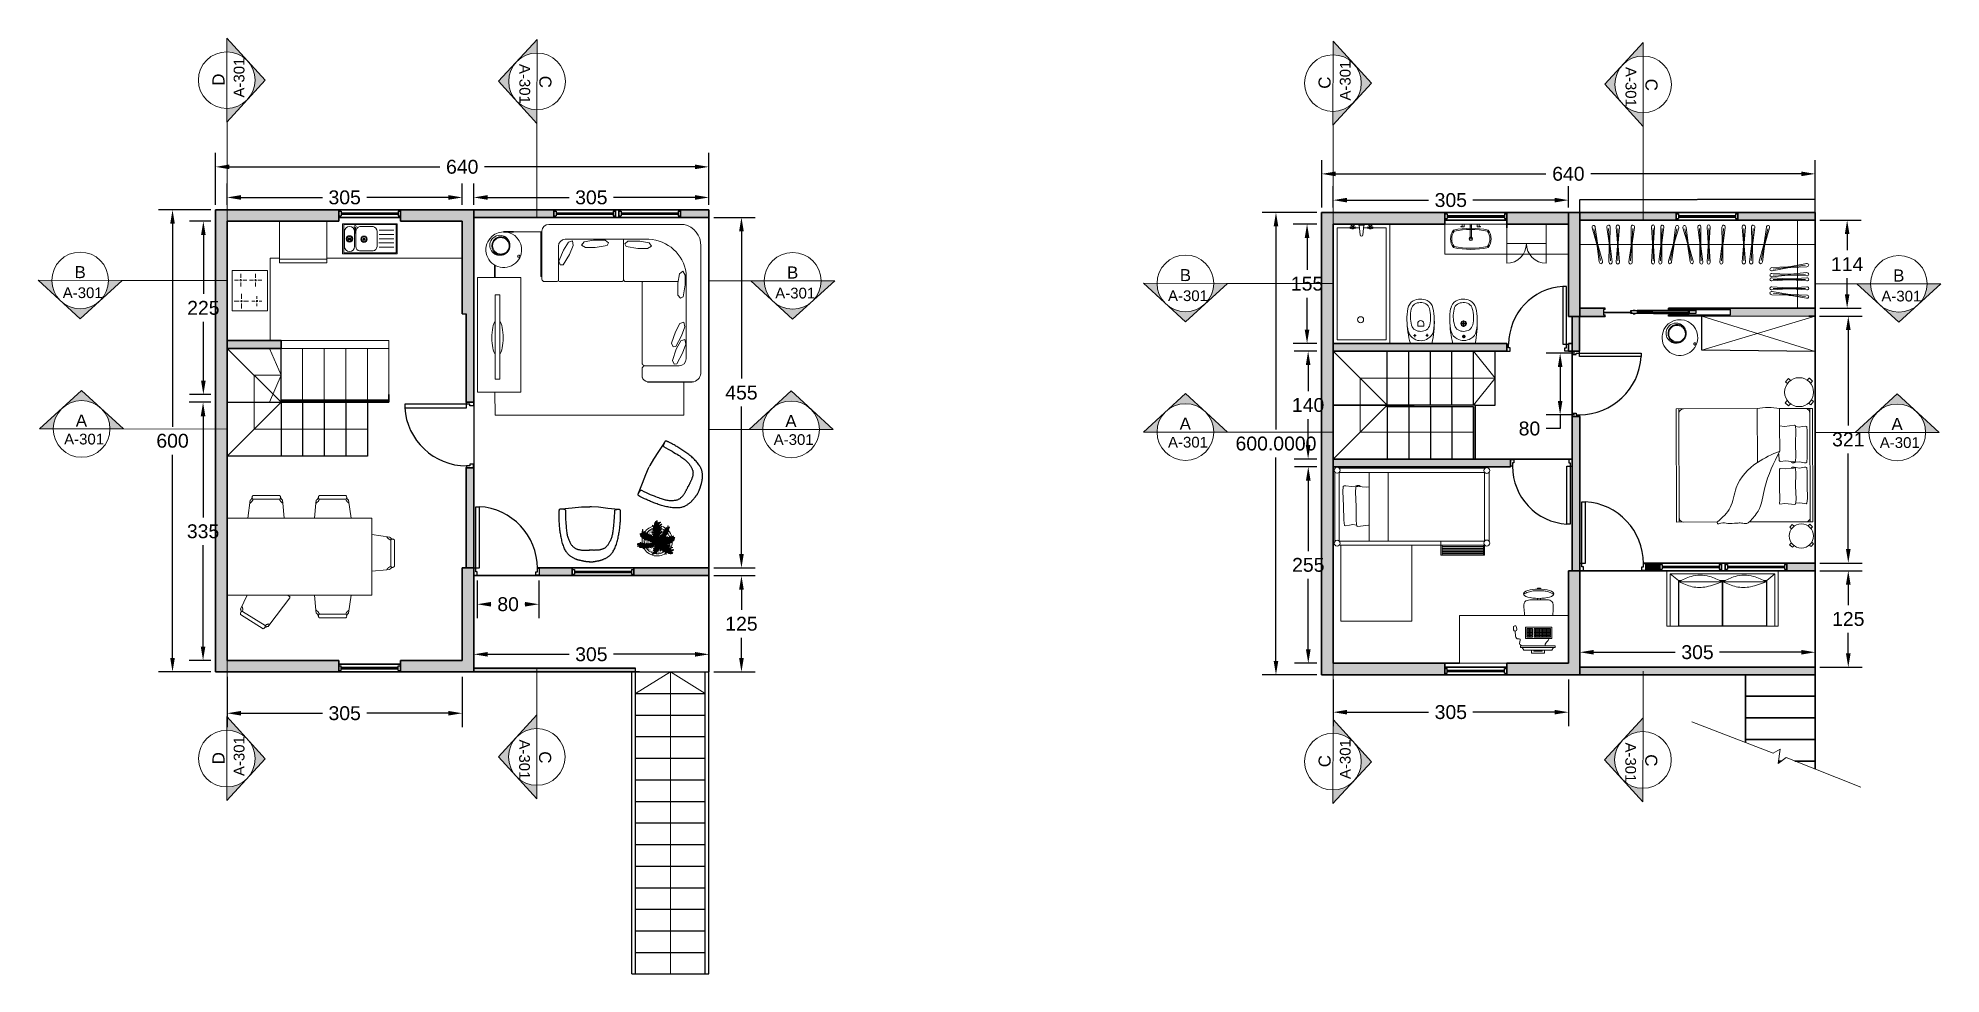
# Model space of a CAD drawing. Header units: inches. Extents: x 32 to 2500, y 31 to 1246.
import ezdxf

# ---------------------------------------------------------------- set-up
doc = ezdxf.new("R2010")
doc.units = ezdxf.units.IN
doc.header["$MEASUREMENT"] = 0
doc.linetypes.add('HIDDEN', pattern=[0.375, 0.25, -0.125])
doc.layers.get('DEFPOINTS').update_dxf_attribs({"color": 210})
for name, color, linetype, lineweight in [('A-ANNO-DIMS', 253, 'Continuous', 20), ('A-ANNO-SYMB', 3, 'Continuous', 18), ('A-DOOR-FULL', 4, 'Continuous', 25), ('A-FLOR-LEVL', 7, 'Continuous', 35), ('A-FLOR-OVHD', 3, 'HIDDEN', 18), ('A-FLOR-STRS', 4, 'Continuous', 25), ('A-FURNITURE', 251, 'Continuous', 20), ('A-GLAZ-FULL', 4, 'Continuous', 25), ('A-WALL-FULL-EXTR', 7, 'Continuous', 35), ('A-WALL-FULL-INTR', 7, 'Continuous', 35)]:
    doc.layers.add(name, color=color, linetype=linetype, lineweight=lineweight)
doc.layers.add('Retini', color=253, linetype='Continuous', plot=False)
doc.styles.get("Standard").update_dxf_attribs({"font": 'Arial.ttf'})
doc.dimstyles.get("Standard").update_dxf_attribs({"dimtxt": 0.18, "dimasz": 0.18, "dimexe": 0.18, "dimexo": 0.0625, "dimgap": 0.09, "dimtad": 0, "dimtih": 1, "dimtoh": 1, "dimdec": 4, "dimzin": 0, "dimdsep": 46, "dimtxsty": 'Standard', "dimcen": 0.09, "dimadec": 0, "dimazin": 0, "dimtfac": 1, "dimtdec": 4, "dimtofl": 0, "dimtmove": 0, "dimatfit": 3, "dimfxl": 1, "dimtolj": 1, "dimtzin": 0, "dimarcsym": 0})

msp = doc.modelspace()

# ---------------------------------------------------------------- texts
at = {"layer": 'A-ANNO-SYMB'}
for s, height, rotation, p in [('A-301', 13.906074, 90, (299.77653, 1168.52881)), ('A-301', 13.906074, 270, (656.47991, 1212.17737)), ('A-301', 13.906074, 90, (1734.64177, 1164.64005)), ('D', 15.67946, 89.83624135, (273.91966, 1183.82859)), ('C', 15.67946, 269.83624135, (682.33679, 1196.87759)), ('C', 15.67946, 89.83624135, (1708.7849, 1179.93983)), ('A-301', 13.906074, 270, (2091.34515, 1208.28861)), ('C', 15.67946, 269.83624135, (2117.20203, 1192.98883)), ('B', 15.67946, 359.83624135, (79.375, 934.14576)), ('B', 15.67946, 359.83624135, (1003.64825, 933.64948)), ('B', 15.67946, 359.83624135, (1513.12573, 930.257)), ('B', 15.67946, 359.83624135, (2438.51349, 929.76072)), ('A-301', 13.906074, 90, (299.80687, 287.8805)), ('A-301', 13.906074, 270, (656.16829, 335.38997)), ('A-301', 13.906074, 90, (1734.67211, 283.99174)), ('A-301', 13.906074, 270, (2091.03353, 331.50121)), ('D', 15.67946, 89.83624135, (273.94999, 303.18028)), ('C', 15.67946, 269.83624135, (682.02516, 320.09019)), ('C', 15.67946, 89.83624135, (1708.81523, 299.29152)), ('C', 15.67946, 269.83624135, (2116.8904, 316.20143))]:
    msp.add_text(s, height=height, rotation=rotation, dxfattribs=at).set_placement(p)
for s, height, p in [('A-301', 13.906074, (64.07522, 908.28888)), ('A-301', 13.906074, (988.34847, 907.79261)), ('A-301', 13.906074, (1497.82595, 904.40012)), ('A-301', 13.906074, (2423.21371, 903.90385)), ('A', 15.67946, (81.01387, 741.49167)), ('A', 15.67946, (1001.42368, 740.87284)), ('A', 15.67946, (1512.92957, 737.47937)), ('A', 15.67946, (2436.28892, 736.98408)), ('A-301', 13.906074, (65.91047, 718.28656)), ('A-301', 13.906074, (986.32027, 717.66773)), ('A-301', 13.906074, (1497.82617, 714.27426)), ('A-301', 13.906074, (2421.18551, 713.77897))]:
    msp.add_text(s, height=height, dxfattribs=at).set_placement(p)

# ---------------------------------------------------------------- blocks, each defined once
blk = doc.blocks.new('*D42')
at = {"layer": 'A-ANNO-DIMS', "color": 0, "lineweight": -2, "transparency": 16777216}
for p, q in [((262.3, 1029.3), (262.3, 1096.6)), ((902.3, 1029.3), (902.3, 1096.6)), ((280.3, 1078.6), (553.3, 1078.6)), ((884.3, 1078.6), (611.3, 1078.6))]:
    blk.add_line(p, q, dxfattribs=at)
at = {"layer": 'A-ANNO-DIMS', "color": 0, "transparency": 16777216}
for points in [[(280.3, 1081.6), (280.3, 1075.6), (262.3, 1078.6)], [(884.3, 1081.6), (884.3, 1075.6), (902.3, 1078.6)]]:
    blk.add_solid(points, dxfattribs=at)
at = {"layer": 'DEFPOINTS', "color": 0, "transparency": 16777216}
for p in [(902.3, 1078.6), (262.3, 1023), (902.3, 1023)]:
    blk.add_point(p, dxfattribs=at)
at = {"layer": 'A-ANNO-DIMS', "color": 0, "lineweight": 25, "transparency": 16777216, "insert": (582.3, 1078.6), "char_height": 18, "attachment_point": 5}
blk.add_mtext('\\A1;640', dxfattribs=at)
blk = doc.blocks.new('*D43')
at = {"layer": 'A-ANNO-DIMS', "color": 0, "lineweight": -2, "transparency": 16777216}
for p, q in [((256, 1023), (188.5, 1023)), ((206.5, 1005), (206.5, 741.2)), ((206.5, 441), (206.5, 704.9)), ((256, 423), (188.5, 423))]:
    blk.add_line(p, q, dxfattribs=at)
at = {"layer": 'A-ANNO-DIMS', "color": 0, "transparency": 16777216}
for points in [[(203.5, 1005), (209.5, 1005), (206.5, 1023)], [(203.5, 441), (209.5, 441), (206.5, 423)]]:
    blk.add_solid(points, dxfattribs=at)
at = {"layer": 'DEFPOINTS', "color": 0, "transparency": 16777216}
for p in [(262.3, 1023), (206.5, 423), (262.3, 423)]:
    blk.add_point(p, dxfattribs=at)
at = {"layer": 'A-ANNO-DIMS', "color": 0, "lineweight": 25, "transparency": 16777216, "insert": (206.5, 723), "char_height": 18, "attachment_point": 5}
blk.add_mtext('\\A1;600', dxfattribs=at)
blk = doc.blocks.new('*D29')
at = {"layer": 'A-ANNO-DIMS', "color": 0, "lineweight": -2, "transparency": 16777216}
for p, q in [((256, 773), (228.1, 773)), ((246.1, 755), (246.1, 623.7)), ((246.1, 456), (246.1, 587.4)), ((256, 438), (228.1, 438))]:
    blk.add_line(p, q, dxfattribs=at)
at = {"layer": 'A-ANNO-DIMS', "color": 0, "transparency": 16777216}
for points in [[(243.1, 755), (249.1, 755), (246.1, 773)], [(243.1, 456), (249.1, 456), (246.1, 438)]]:
    blk.add_solid(points, dxfattribs=at)
at = {"layer": 'DEFPOINTS', "color": 0, "transparency": 16777216}
for p in [(262.3, 773), (246.1, 438), (262.3, 438)]:
    blk.add_point(p, dxfattribs=at)
at = {"layer": 'A-ANNO-DIMS', "color": 0, "lineweight": 25, "transparency": 16777216, "insert": (246.1, 605.5), "char_height": 18, "attachment_point": 5}
blk.add_mtext('\\A1;335', dxfattribs=at)
blk = doc.blocks.new('*D30')
at = {"layer": 'A-ANNO-DIMS', "color": 0, "lineweight": -2, "transparency": 16777216}
for p, q in [((256, 1008), (228.5, 1008)), ((246.5, 990), (246.5, 913.7)), ((246.5, 801), (246.5, 877.4)), ((256, 783), (228.5, 783))]:
    blk.add_line(p, q, dxfattribs=at)
at = {"layer": 'A-ANNO-DIMS', "color": 0, "transparency": 16777216}
for points in [[(243.5, 990), (249.5, 990), (246.5, 1008)], [(243.5, 801), (249.5, 801), (246.5, 783)]]:
    blk.add_solid(points, dxfattribs=at)
at = {"layer": 'DEFPOINTS', "color": 0, "transparency": 16777216}
for p in [(262.3, 1008), (246.5, 783), (262.3, 783)]:
    blk.add_point(p, dxfattribs=at)
at = {"layer": 'A-ANNO-DIMS', "color": 0, "lineweight": 25, "transparency": 16777216, "insert": (246.5, 895.5), "char_height": 18, "attachment_point": 5}
blk.add_mtext('\\A1;225', dxfattribs=at)
blk = doc.blocks.new('*D44')
at = {"layer": 'A-ANNO-DIMS', "color": 0, "lineweight": -2, "transparency": 16777216}
for p, q in [((277.3, 1029.3), (277.3, 1056.9)), ((295.3, 1038.9), (401, 1038.9)), ((564.3, 1038.9), (458.6, 1038.9)), ((582.3, 1029.3), (582.3, 1056.9))]:
    blk.add_line(p, q, dxfattribs=at)
at = {"layer": 'A-ANNO-DIMS', "color": 0, "transparency": 16777216}
for points in [[(295.3, 1041.9), (295.3, 1035.9), (277.3, 1038.9)], [(564.3, 1041.9), (564.3, 1035.9), (582.3, 1038.9)]]:
    blk.add_solid(points, dxfattribs=at)
at = {"layer": 'DEFPOINTS', "color": 0, "transparency": 16777216}
for p in [(582.3, 1038.9), (277.3, 1023), (582.3, 1023)]:
    blk.add_point(p, dxfattribs=at)
at = {"layer": 'A-ANNO-DIMS', "color": 0, "lineweight": 25, "transparency": 16777216, "insert": (429.8, 1038.9), "char_height": 18, "attachment_point": 5}
blk.add_mtext('\\A1;305', dxfattribs=at)
blk = doc.blocks.new('*D31')
at = {"layer": 'A-ANNO-DIMS', "color": 0, "lineweight": -2, "transparency": 16777216}
for p, q in [((597.3, 1029.3), (597.3, 1056.9)), ((615.3, 1038.9), (721, 1038.9)), ((884.3, 1038.9), (778.6, 1038.9)), ((902.3, 1029.3), (902.3, 1056.9))]:
    blk.add_line(p, q, dxfattribs=at)
at = {"layer": 'A-ANNO-DIMS', "color": 0, "transparency": 16777216}
for points in [[(615.3, 1041.9), (615.3, 1035.9), (597.3, 1038.9)], [(884.3, 1041.9), (884.3, 1035.9), (902.3, 1038.9)]]:
    blk.add_solid(points, dxfattribs=at)
at = {"layer": 'DEFPOINTS', "color": 0, "transparency": 16777216}
for p in [(902.3, 1038.9), (597.3, 1023), (902.3, 1023)]:
    blk.add_point(p, dxfattribs=at)
at = {"layer": 'A-ANNO-DIMS', "color": 0, "lineweight": 25, "transparency": 16777216, "insert": (749.8, 1038.9), "char_height": 18, "attachment_point": 5}
blk.add_mtext('\\A1;305', dxfattribs=at)
blk = doc.blocks.new('*D45')
at = {"layer": 'A-ANNO-DIMS', "color": 0, "lineweight": -2, "transparency": 16777216}
for p, q in [((908.5, 548), (962.5, 548)), ((944.5, 530), (944.5, 503.7)), ((944.5, 441), (944.5, 467.4)), ((908.5, 423), (962.5, 423))]:
    blk.add_line(p, q, dxfattribs=at)
at = {"layer": 'A-ANNO-DIMS', "color": 0, "transparency": 16777216}
for points in [[(941.5, 530), (947.5, 530), (944.5, 548)], [(941.5, 441), (947.5, 441), (944.5, 423)]]:
    blk.add_solid(points, dxfattribs=at)
at = {"layer": 'DEFPOINTS', "color": 0, "transparency": 16777216}
for p in [(902.3, 548), (902.3, 423), (944.5, 423)]:
    blk.add_point(p, dxfattribs=at)
at = {"layer": 'A-ANNO-DIMS', "color": 0, "lineweight": 25, "transparency": 16777216, "insert": (944.5, 485.5), "char_height": 18, "attachment_point": 5}
blk.add_mtext('\\A1;125', dxfattribs=at)
blk = doc.blocks.new('*D46')
at = {"layer": 'A-ANNO-DIMS', "color": 0, "lineweight": -2, "transparency": 16777216}
for p, q in [((597.3, 434.3), (597.3, 463.9)), ((615.3, 445.9), (721, 445.9)), ((884.3, 445.9), (778.6, 445.9)), ((902.3, 434.3), (902.3, 463.9))]:
    blk.add_line(p, q, dxfattribs=at)
at = {"layer": 'A-ANNO-DIMS', "color": 0, "transparency": 16777216}
for points in [[(615.3, 448.9), (615.3, 442.9), (597.3, 445.9)], [(884.3, 448.9), (884.3, 442.9), (902.3, 445.9)]]:
    blk.add_solid(points, dxfattribs=at)
at = {"layer": 'DEFPOINTS', "color": 0, "transparency": 16777216}
for p in [(902.3, 445.9), (597.3, 428), (902.3, 428)]:
    blk.add_point(p, dxfattribs=at)
at = {"layer": 'A-ANNO-DIMS', "color": 0, "lineweight": 25, "transparency": 16777216, "insert": (749.8, 445.9), "char_height": 18, "attachment_point": 5}
blk.add_mtext('\\A1;305', dxfattribs=at)
blk = doc.blocks.new('*D32')
at = {"layer": 'A-ANNO-DIMS', "color": 0, "lineweight": -2, "transparency": 16777216}
for p, q in [((601.8, 541.8), (601.8, 492.9)), ((681.8, 541.8), (681.8, 492.9)), ((619.8, 510.9), (620, 510.9)), ((663.8, 510.9), (663.6, 510.9))]:
    blk.add_line(p, q, dxfattribs=at)
at = {"layer": 'A-ANNO-DIMS', "color": 0, "transparency": 16777216}
for points in [[(619.8, 513.9), (619.8, 507.9), (601.8, 510.9)], [(663.8, 513.9), (663.8, 507.9), (681.8, 510.9)]]:
    blk.add_solid(points, dxfattribs=at)
at = {"layer": 'DEFPOINTS', "color": 0, "transparency": 16777216}
for p in [(601.8, 548), (681.8, 548), (681.8, 510.9)]:
    blk.add_point(p, dxfattribs=at)
at = {"layer": 'A-ANNO-DIMS', "color": 0, "lineweight": 25, "transparency": 16777216, "insert": (641.8, 510.9), "char_height": 18, "attachment_point": 5}
blk.add_mtext('\\A1;80', dxfattribs=at)
blk = doc.blocks.new('*D47')
at = {"layer": 'A-ANNO-DIMS', "color": 0, "lineweight": -2, "transparency": 16777216}
for p, q in [((1697.2, 1025.7), (1697.2, 1087.5)), ((2337.2, 1025.7), (2337.2, 1087.5)), ((1715.2, 1069.5), (1988.1, 1069.5)), ((2319.2, 1069.5), (2046.2, 1069.5))]:
    blk.add_line(p, q, dxfattribs=at)
at = {"layer": 'A-ANNO-DIMS', "color": 0, "transparency": 16777216}
for points in [[(1715.2, 1072.5), (1715.2, 1066.5), (1697.2, 1069.5)], [(2319.2, 1072.5), (2319.2, 1066.5), (2337.2, 1069.5)]]:
    blk.add_solid(points, dxfattribs=at)
at = {"layer": 'DEFPOINTS', "color": 0, "transparency": 16777216}
for p in [(2337.2, 1069.5), (1697.2, 1019.4), (2337.2, 1019.4)]:
    blk.add_point(p, dxfattribs=at)
at = {"layer": 'A-ANNO-DIMS', "color": 0, "lineweight": 25, "transparency": 16777216, "insert": (2017.2, 1069.5), "char_height": 18, "attachment_point": 5}
blk.add_mtext('\\A1;640', dxfattribs=at)
blk = doc.blocks.new('*D48')
at = {"layer": 'A-ANNO-DIMS', "color": 0, "lineweight": -2, "transparency": 16777216}
for p, q in [((1690.9, 1019.4), (1619.9, 1019.4)), ((1637.9, 1001.4), (1637.9, 737.5)), ((1637.9, 437.4), (1637.9, 701.3)), ((1690.9, 419.4), (1619.9, 419.4))]:
    blk.add_line(p, q, dxfattribs=at)
at = {"layer": 'A-ANNO-DIMS', "color": 0, "transparency": 16777216}
for points in [[(1634.9, 1001.4), (1640.9, 1001.4), (1637.9, 1019.4)], [(1634.9, 437.4), (1640.9, 437.4), (1637.9, 419.4)]]:
    blk.add_solid(points, dxfattribs=at)
at = {"layer": 'DEFPOINTS', "color": 0, "transparency": 16777216}
for p in [(1697.2, 1019.4), (1637.9, 419.4), (1697.2, 419.4)]:
    blk.add_point(p, dxfattribs=at)
at = {"layer": 'A-ANNO-DIMS', "color": 0, "lineweight": 25, "transparency": 16777216, "insert": (1637.9, 719.4), "char_height": 18, "attachment_point": 5}
blk.add_mtext('\\A1;600.0000', dxfattribs=at)
blk = doc.blocks.new('*D33')
at = {"layer": 'A-ANNO-DIMS', "color": 0, "lineweight": -2, "transparency": 16777216}
for p, q in [((1690.9, 1004.4), (1660.2, 1004.4)), ((1678.2, 986.4), (1678.2, 945)), ((1678.2, 867.4), (1678.2, 908.8)), ((1690.9, 849.4), (1660.2, 849.4))]:
    blk.add_line(p, q, dxfattribs=at)
at = {"layer": 'A-ANNO-DIMS', "color": 0, "transparency": 16777216}
for points in [[(1675.2, 986.4), (1681.2, 986.4), (1678.2, 1004.4)], [(1675.2, 867.4), (1681.2, 867.4), (1678.2, 849.4)]]:
    blk.add_solid(points, dxfattribs=at)
at = {"layer": 'DEFPOINTS', "color": 0, "transparency": 16777216}
for p in [(1697.2, 1004.4), (1678.2, 849.4), (1697.2, 849.4)]:
    blk.add_point(p, dxfattribs=at)
at = {"layer": 'A-ANNO-DIMS', "color": 0, "lineweight": 25, "transparency": 16777216, "insert": (1678.2, 926.9), "char_height": 18, "attachment_point": 5}
blk.add_mtext('\\A1;155', dxfattribs=at)
blk = doc.blocks.new('*D34')
at = {"layer": 'A-ANNO-DIMS', "color": 0, "lineweight": -2, "transparency": 16777216}
for p, q in [((1690.9, 839.4), (1661.6, 839.4)), ((1679.6, 821.4), (1679.6, 787.5)), ((1679.6, 717.4), (1679.6, 751.3)), ((1690.9, 699.4), (1661.6, 699.4))]:
    blk.add_line(p, q, dxfattribs=at)
at = {"layer": 'A-ANNO-DIMS', "color": 0, "transparency": 16777216}
for points in [[(1676.6, 821.4), (1682.6, 821.4), (1679.6, 839.4)], [(1676.6, 717.4), (1682.6, 717.4), (1679.6, 699.4)]]:
    blk.add_solid(points, dxfattribs=at)
at = {"layer": 'DEFPOINTS', "color": 0, "transparency": 16777216}
for p in [(1697.2, 839.4), (1679.6, 699.4), (1697.2, 699.4)]:
    blk.add_point(p, dxfattribs=at)
at = {"layer": 'A-ANNO-DIMS', "color": 0, "lineweight": 25, "transparency": 16777216, "insert": (1679.6, 769.4), "char_height": 18, "attachment_point": 5}
blk.add_mtext('\\A1;140', dxfattribs=at)
blk = doc.blocks.new('*D35')
at = {"layer": 'A-ANNO-DIMS', "color": 0, "lineweight": -2, "transparency": 16777216}
for p, q in [((1690.9, 689.4), (1661.8, 689.4)), ((1679.8, 671.4), (1679.8, 580)), ((1679.8, 452.4), (1679.8, 543.8)), ((1690.9, 434.4), (1661.8, 434.4))]:
    blk.add_line(p, q, dxfattribs=at)
at = {"layer": 'A-ANNO-DIMS', "color": 0, "transparency": 16777216}
for points in [[(1676.8, 671.4), (1682.8, 671.4), (1679.8, 689.4)], [(1676.8, 452.4), (1682.8, 452.4), (1679.8, 434.4)]]:
    blk.add_solid(points, dxfattribs=at)
at = {"layer": 'DEFPOINTS', "color": 0, "transparency": 16777216}
for p in [(1697.2, 689.4), (1679.8, 434.4), (1697.2, 434.4)]:
    blk.add_point(p, dxfattribs=at)
at = {"layer": 'A-ANNO-DIMS', "color": 0, "lineweight": 25, "transparency": 16777216, "insert": (1679.8, 561.9), "char_height": 18, "attachment_point": 5}
blk.add_mtext('\\A1;255', dxfattribs=at)
blk = doc.blocks.new('*D36')
at = {"layer": 'A-ANNO-DIMS', "color": 0, "lineweight": -2, "transparency": 16777216}
for p, q in [((1712.2, 413.2), (1712.2, 352.8)), ((2017.2, 413.2), (2017.2, 352.8)), ((1730.2, 370.8), (1835.9, 370.8)), ((1999.2, 370.8), (1893.4, 370.8))]:
    blk.add_line(p, q, dxfattribs=at)
at = {"layer": 'A-ANNO-DIMS', "color": 0, "transparency": 16777216}
for points in [[(1730.2, 373.8), (1730.2, 367.8), (1712.2, 370.8)], [(1999.2, 373.8), (1999.2, 367.8), (2017.2, 370.8)]]:
    blk.add_solid(points, dxfattribs=at)
at = {"layer": 'DEFPOINTS', "color": 0, "transparency": 16777216}
for p in [(1712.2, 419.4), (2017.2, 419.4), (2017.2, 370.8)]:
    blk.add_point(p, dxfattribs=at)
at = {"layer": 'A-ANNO-DIMS', "color": 0, "lineweight": 25, "transparency": 16777216, "insert": (1864.7, 370.8), "char_height": 18, "attachment_point": 5}
blk.add_mtext('\\A1;305', dxfattribs=at)
blk = doc.blocks.new('*D37')
at = {"layer": 'A-ANNO-DIMS', "color": 0, "lineweight": -2, "transparency": 16777216}
for p, q in [((2343.4, 554.4), (2398.3, 554.4)), ((2380.3, 536.4), (2380.3, 509.9)), ((2380.3, 447.1), (2380.3, 473.6)), ((2343.4, 429.1), (2398.3, 429.1))]:
    blk.add_line(p, q, dxfattribs=at)
at = {"layer": 'A-ANNO-DIMS', "color": 0, "transparency": 16777216}
for points in [[(2377.3, 536.4), (2383.3, 536.4), (2380.3, 554.4)], [(2377.3, 447.1), (2383.3, 447.1), (2380.3, 429.1)]]:
    blk.add_solid(points, dxfattribs=at)
at = {"layer": 'DEFPOINTS', "color": 0, "transparency": 16777216}
for p in [(2337.2, 554.4), (2337.2, 429.1), (2380.3, 429.1)]:
    blk.add_point(p, dxfattribs=at)
at = {"layer": 'A-ANNO-DIMS', "color": 0, "lineweight": 25, "transparency": 16777216, "insert": (2380.3, 491.7), "char_height": 18, "attachment_point": 5}
blk.add_mtext('\\A1;125', dxfattribs=at)
blk = doc.blocks.new('*D38')
at = {"layer": 'A-ANNO-DIMS', "color": 0, "lineweight": -2, "transparency": 16777216}
for p, q in [((2032.2, 1019.5), (2032.2, 1036.2)), ((2032.3, 1036.1), (2184.4, 1036.1)), ((2337, 1036.1), (2184.9, 1036.1)), ((2337.2, 1019.5), (2337.2, 1036.2))]:
    blk.add_line(p, q, dxfattribs=at)
at = {"layer": 'A-ANNO-DIMS', "color": 0, "transparency": 16777216}
for points in [[(2032.3, 1036.1), (2032.3, 1036), (2032.2, 1036.1)], [(2337, 1036.1), (2337, 1036), (2337.2, 1036.1)]]:
    blk.add_solid(points, dxfattribs=at)
at = {"layer": 'DEFPOINTS', "color": 0, "transparency": 16777216}
for p in [(2032.2, 1019.4), (2337.2, 1036.1), (2337.2, 1019.4)]:
    blk.add_point(p, dxfattribs=at)
at = {"layer": 'A-ANNO-DIMS', "color": 0, "lineweight": 25, "transparency": 16777216, "insert": (2184.7, 1036.1), "char_height": 0.18, "attachment_point": 5}
blk.add_mtext('\\A1;305', dxfattribs=at)
blk = doc.blocks.new('*D39')
at = {"layer": 'A-ANNO-DIMS', "color": 0, "lineweight": -2, "transparency": 16777216}
for p, q in [((1712.2, 1025.7), (1712.2, 1053.4)), ((2017.2, 1025.7), (2017.2, 1053.4)), ((1730.2, 1035.4), (1835.9, 1035.4)), ((1999.2, 1035.4), (1893.4, 1035.4))]:
    blk.add_line(p, q, dxfattribs=at)
at = {"layer": 'A-ANNO-DIMS', "color": 0, "transparency": 16777216}
for points in [[(1730.2, 1038.4), (1730.2, 1032.4), (1712.2, 1035.4)], [(1999.2, 1038.4), (1999.2, 1032.4), (2017.2, 1035.4)]]:
    blk.add_solid(points, dxfattribs=at)
at = {"layer": 'DEFPOINTS', "color": 0, "transparency": 16777216}
for p in [(1712.2, 1019.4), (2017.2, 1035.4), (2017.2, 1019.4)]:
    blk.add_point(p, dxfattribs=at)
at = {"layer": 'A-ANNO-DIMS', "color": 0, "lineweight": 25, "transparency": 16777216, "insert": (1864.7, 1035.4), "char_height": 18, "attachment_point": 5}
blk.add_mtext('\\A1;305', dxfattribs=at)
blk = doc.blocks.new('*D49')
at = {"layer": 'A-ANNO-DIMS', "color": 0, "lineweight": -2, "transparency": 16777216}
for p, q in [((2343.4, 1009.4), (2396.8, 1009.4)), ((2378.8, 991.4), (2378.8, 970.3)), ((2378.8, 913.2), (2378.8, 934.3)), ((2343.4, 895.2), (2396.8, 895.2))]:
    blk.add_line(p, q, dxfattribs=at)
at = {"layer": 'A-ANNO-DIMS', "color": 0, "transparency": 16777216}
for points in [[(2375.8, 991.4), (2381.8, 991.4), (2378.8, 1009.4)], [(2375.8, 913.2), (2381.8, 913.2), (2378.8, 895.2)]]:
    blk.add_solid(points, dxfattribs=at)
at = {"layer": 'DEFPOINTS', "color": 0, "transparency": 16777216}
for p in [(2337.2, 1009.4), (2337.2, 895.2), (2378.8, 895.2)]:
    blk.add_point(p, dxfattribs=at)
at = {"layer": 'A-ANNO-DIMS', "color": 0, "lineweight": 25, "transparency": 16777216, "insert": (2378.8, 952.3), "char_height": 18, "width": 0.478, "attachment_point": 5}
blk.add_mtext('\\A1;114', dxfattribs=at)
blk = doc.blocks.new('*D50')
at = {"layer": 'A-ANNO-DIMS', "color": 0, "lineweight": -2, "transparency": 16777216}
for p, q in [((2342.8, 884.9), (2398.3, 884.9)), ((2380.3, 866.9), (2380.3, 742.8)), ((2380.3, 582.4), (2380.3, 706.5)), ((2343.4, 564.4), (2398.3, 564.4))]:
    blk.add_line(p, q, dxfattribs=at)
at = {"layer": 'A-ANNO-DIMS', "color": 0, "transparency": 16777216}
for points in [[(2377.3, 866.9), (2383.3, 866.9), (2380.3, 884.9)], [(2377.3, 582.4), (2383.3, 582.4), (2380.3, 564.4)]]:
    blk.add_solid(points, dxfattribs=at)
at = {"layer": 'DEFPOINTS', "color": 0, "transparency": 16777216}
for p in [(2336.6, 884.9), (2337.2, 564.4), (2380.3, 564.4)]:
    blk.add_point(p, dxfattribs=at)
at = {"layer": 'A-ANNO-DIMS', "color": 0, "lineweight": 25, "transparency": 16777216, "insert": (2380.3, 724.7), "char_height": 18, "attachment_point": 5}
blk.add_mtext('\\A1;321', dxfattribs=at)
blk = doc.blocks.new('*D51')
at = {"layer": 'A-ANNO-DIMS', "color": 0, "lineweight": -2, "transparency": 16777216}
for p, q in [((908.5, 1013), (962.5, 1013)), ((944.5, 995), (944.5, 803.7)), ((944.5, 576), (944.5, 767.4)), ((908.5, 558), (962.5, 558))]:
    blk.add_line(p, q, dxfattribs=at)
at = {"layer": 'A-ANNO-DIMS', "color": 0, "transparency": 16777216}
for points in [[(941.5, 995), (947.5, 995), (944.5, 1013)], [(941.5, 576), (947.5, 576), (944.5, 558)]]:
    blk.add_solid(points, dxfattribs=at)
at = {"layer": 'DEFPOINTS', "color": 0, "transparency": 16777216}
for p in [(902.3, 1013), (902.3, 558), (944.5, 558)]:
    blk.add_point(p, dxfattribs=at)
at = {"layer": 'A-ANNO-DIMS', "color": 0, "lineweight": 25, "transparency": 16777216, "insert": (944.5, 785.5), "char_height": 18, "attachment_point": 5}
blk.add_mtext('\\A1;455', dxfattribs=at)
blk = doc.blocks.new('*D52')
at = {"layer": 'A-ANNO-DIMS', "color": 0, "lineweight": -2, "transparency": 16777216}
for p, q in [((2032.2, 435.3), (2032.2, 466.6)), ((2050.2, 448.6), (2155.9, 448.6)), ((2319.2, 448.6), (2213.4, 448.6)), ((2337.2, 435.3), (2337.2, 466.6))]:
    blk.add_line(p, q, dxfattribs=at)
at = {"layer": 'A-ANNO-DIMS', "color": 0, "transparency": 16777216}
for points in [[(2050.2, 451.6), (2050.2, 445.6), (2032.2, 448.6)], [(2319.2, 451.6), (2319.2, 445.6), (2337.2, 448.6)]]:
    blk.add_solid(points, dxfattribs=at)
at = {"layer": 'DEFPOINTS', "color": 0, "transparency": 16777216}
for p in [(2337.2, 448.6), (2032.2, 429.1), (2337.2, 429.1)]:
    blk.add_point(p, dxfattribs=at)
at = {"layer": 'A-ANNO-DIMS', "color": 0, "lineweight": 25, "transparency": 16777216, "insert": (2184.7, 448.6), "char_height": 18, "attachment_point": 5}
blk.add_mtext('\\A1;305', dxfattribs=at)
blk = doc.blocks.new('*D40')
at = {"layer": 'A-ANNO-DIMS', "color": 0, "lineweight": -2, "transparency": 16777216}
for p, q in [((2025.4, 836.9), (1988.5, 836.9)), ((2006.5, 818.9), (2006.5, 774.9)), ((2025.2, 756.9), (1988.5, 756.9)), ((2006.5, 756.9), (2006.5, 738.9)), ((2006.5, 738.9), (1988.5, 738.9))]:
    blk.add_line(p, q, dxfattribs=at)
at = {"layer": 'A-ANNO-DIMS', "color": 0, "transparency": 16777216}
for points in [[(2003.5, 818.9), (2009.5, 818.9), (2006.5, 836.9)], [(2003.5, 774.9), (2009.5, 774.9), (2006.5, 756.9)]]:
    blk.add_solid(points, dxfattribs=at)
at = {"layer": 'DEFPOINTS', "color": 0, "transparency": 16777216}
for p in [(2031.7, 836.9), (2006.5, 756.9), (2031.5, 756.9)]:
    blk.add_point(p, dxfattribs=at)
at = {"layer": 'A-ANNO-DIMS', "color": 0, "lineweight": 25, "transparency": 16777216, "insert": (1966.7, 738.9), "char_height": 18, "attachment_point": 5}
blk.add_mtext('\\A1;80', dxfattribs=at)
blk = doc.blocks.new('*D41')
at = {"layer": 'A-ANNO-DIMS', "color": 0, "lineweight": -2, "transparency": 16777216}
for p, q in [((277.3, 416.8), (277.3, 351.4)), ((582.3, 416.8), (582.3, 351.4)), ((295.3, 369.4), (401, 369.4)), ((564.3, 369.4), (458.6, 369.4))]:
    blk.add_line(p, q, dxfattribs=at)
at = {"layer": 'A-ANNO-DIMS', "color": 0, "transparency": 16777216}
for points in [[(295.3, 372.4), (295.3, 366.4), (277.3, 369.4)], [(564.3, 372.4), (564.3, 366.4), (582.3, 369.4)]]:
    blk.add_solid(points, dxfattribs=at)
at = {"layer": 'DEFPOINTS', "color": 0, "transparency": 16777216}
for p in [(277.3, 423), (582.3, 423), (582.3, 369.4)]:
    blk.add_point(p, dxfattribs=at)
at = {"layer": 'A-ANNO-DIMS', "color": 0, "lineweight": 25, "transparency": 16777216, "insert": (429.8, 369.4), "char_height": 18, "attachment_point": 5}
blk.add_mtext('\\A1;305', dxfattribs=at)
blk = doc.blocks.new('Sezioni')
h = blk.add_hatch(color=256)
h.dxf.hatch_style = 1
h.paths.add_polyline_path([(52521, 47455), (52264, 47221), (52418, 47221, -0.210523)])
h.paths.add_polyline_path([(52735, 47652), (52521, 47455, -0.388338), (52949, 47455)])
h.paths.add_polyline_path([(52949, 47455, -0.210523), (53053, 47221), (53206, 47221)])
blk.add_lwpolyline([(52264, 47221), (53206, 47221), (52735, 47652)], close=True)
blk.add_circle((52735, 47221), 318)

# ---------------------------------------------------------------- dimensions: what is measured, and where the dimension line sits
at = {"layer": 'A-ANNO-DIMS', "lineweight": 25}
for base, p1, p2, text, picture, middle in [((902.28636, 1078.59893), (262.28636, 1023.03182), (902.28636, 1023.03182), '640', '*D42', (582.28636, 1078.59893)), ((2337.1516, 1069.45436), (1697.1516, 1019.41594), (2337.1516, 1019.41594), '640', '*D47', (2017.1516, 1069.45436)), ((582.28636, 1038.90045), (277.28636, 1023.03182), (582.28636, 1023.03182), '305', '*D44', (429.78636, 1038.90045)), ((902.28636, 1038.90045), (597.28636, 1023.03182), (902.28636, 1023.03182), '305', '*D31', (749.78636, 1038.90045)), ((2017.1516, 1035.4099), (1712.1516, 1019.41594), (2017.1516, 1019.41594), '305', '*D39', (1864.6516, 1035.4099)), ((902.28636, 445.87372), (597.28636, 428.03181), (902.28636, 428.03181), '305', '*D46', (749.78636, 445.87372)), ((2337.1516, 448.64787), (2032.1516, 429.0665), (2337.1516, 429.0665), '305', '*D52', (2184.6516, 448.64787)), ((582.28636, 369.39133), (277.28636, 423.03181), (582.28636, 423.03181), '305', '*D41', (429.78636, 369.39133)), ((2017.1516, 370.84548), (1712.1516, 419.41593), (2017.1516, 419.41593), '305', '*D36', (1864.6516, 370.84548))]:
    dim = msp.add_linear_dim(base=base, p1=p1, p2=p2, text=text, dimstyle='Standard', override={"dimscale": 100}, dxfattribs=at)
    dim.commit()
    dim.dimension.update_dxf_attribs({"geometry": picture, "text_midpoint": middle})
for base, p1, p2, text, picture, middle in [((206.49566, 423.03181), (262.28636, 1023.03182), (262.28636, 423.03181), '600', '*D43', (206.49566, 723.03181)), ((944.45013, 558.03181), (902.28636, 1013.03182), (902.28636, 558.03181), '455', '*D51', (944.45013, 785.53182)), ((246.47553, 783.03181), (262.28636, 1008.03182), (262.28636, 783.03181), '225', '*D30', (246.47553, 895.53182)), ((1678.24144, 849.41594), (1697.1516, 1004.41594), (1697.1516, 849.41594), '155', '*D33', (1678.24144, 926.91594)), ((2378.84358, 895.15841), (2337.1516, 1009.41594), (2337.1516, 895.15841), '114', '*D49', (2378.84358, 952.28717)), ((2380.31892, 564.41594), (2336.58429, 884.92312), (2337.1516, 564.41594), '321', '*D50', (2380.31892, 724.66953)), ((1679.55434, 699.41594), (1697.1516, 839.41594), (1697.1516, 699.41594), '140', '*D34', (1679.55434, 769.41594)), ((2006.47521, 756.91594), (2031.6516, 836.91594), (2031.46715, 756.91594), '80', '*D40', (1966.70577, 738.91594)), ((246.07778, 438.03181), (262.28636, 773.03181), (262.28636, 438.03181), '335', '*D29', (246.07778, 605.53181)), ((1679.81468, 434.41593), (1697.1516, 689.41594), (1697.1516, 434.41593), '255', '*D35', (1679.81468, 561.91594)), ((944.45013, 423.03181), (902.28636, 548.03181), (902.28636, 423.03181), '125', '*D45', (944.45013, 485.53181)), ((2380.31892, 429.0665), (2337.1516, 554.41594), (2337.1516, 429.0665), '125', '*D37', (2380.31892, 491.74122))]:
    dim = msp.add_linear_dim(base=base, p1=p1, p2=p2, angle=90, text=text, dimstyle='Standard', override={"dimscale": 100}, dxfattribs=at)
    dim.commit()
    dim.dimension.update_dxf_attribs({"geometry": picture, "text_midpoint": middle})
dim = msp.add_linear_dim(base=(1637.9222, 419.41593), p1=(1697.1516, 1019.41594), p2=(1697.1516, 419.41593), angle=90, dimstyle='Standard', override={"dimscale": 100}, dxfattribs=at)
dim.commit()
dim.dimension.update_dxf_attribs({"geometry": '*D48', "text_midpoint": (1637.9222, 719.41594)})
at = {"layer": 'A-ANNO-DIMS', "color": 251, "lineweight": 25}
dim = msp.add_linear_dim(base=(2337.1516, 1036.0698), p1=(2032.1516, 1019.41594), p2=(2337.1516, 1019.41594), text='305', dimstyle='Standard', dxfattribs=at)
dim.commit()
dim.dimension.update_dxf_attribs({"geometry": '*D38', "text_midpoint": (2184.6516, 1036.0698)})
at = {"layer": 'A-ANNO-DIMS', "lineweight": 25}
dim = msp.add_linear_dim(base=(681.78636, 510.90572), p1=(601.78636, 548.03181), p2=(681.78636, 548.03181), text='80', dimstyle='Standard', override={"dimscale": 100}, dxfattribs=at)
dim.commit()
dim.dimension.update_dxf_attribs({"geometry": '*D32', "text_midpoint": (641.78636, 510.90572), "dimtype": 160})

# ---------------------------------------------------------------- hatches: boundary and pattern name
at = {"layer": 'Retini'}
h = msp.add_hatch(color=253, dxfattribs=at)
h.dxf.hatch_style = 1
h.paths.add_polyline_path([(262.28636, 423.03181), (422.28636, 423.03181), (422.28636, 438.03181), (277.28636, 438.03181), (277.28636, 1008.03182), (422.28636, 1008.03182), (422.28636, 1023.03182), (262.28636, 1023.03182)])
h = msp.add_hatch(color=253, dxfattribs=at)
h.dxf.hatch_style = 1
h.paths.add_polyline_path([(597.28636, 1023.03182), (582.28636, 1023.03182), (502.28636, 1023.03182), (502.28636, 1008.03182), (582.28636, 1008.03182), (582.28636, 888.03182), (597.28636, 888.03182)])
h = msp.add_hatch(color=253, dxfattribs=at)
h.dxf.hatch_style = 1
h.paths.add_polyline_path([(597.28636, 1023.03182), (597.28636, 1013.03182), (701.06265, 1013.03182), (701.06265, 1023.03182)])
h = msp.add_hatch(color=253, dxfattribs=at)
h.dxf.hatch_style = 1
h.paths.add_polyline_path([(865.5808, 1013.03182), (902.28636, 1013.03182), (902.28636, 1023.03182), (865.5808, 1023.03182)])
h = msp.add_hatch(color=253, dxfattribs=at)
h.dxf.hatch_style = 1
h.paths.add_polyline_path([(1697.1516, 1019.41594), (1697.1516, 419.41593), (1857.1516, 419.41593), (1857.1516, 434.41593), (1712.1516, 434.41593), (1712.1516, 597.01778), (1712.1516, 599.9124), (1712.1516, 683.67977), (1712.1516, 686.58576), (1712.1516, 699.41594), (1712.1516, 849.41594), (1712.1516, 1004.41594), (1785.50339, 1004.41594), (1857.1516, 1004.41594), (1857.1516, 1019.41594)])
h = msp.add_hatch(color=253, dxfattribs=at)
h.dxf.hatch_style = 1
h.paths.add_polyline_path([(2017.1516, 1004.31451), (2017.1516, 1019.41594), (1937.1516, 1019.41594), (1937.1516, 1004.31451), (1988.32877, 1004.31451)])
h = msp.add_hatch(color=253, dxfattribs=at)
h.dxf.hatch_style = 1
h.paths.add_polyline_path([(2032.1516, 884.41594), (2032.1516, 1019.41594), (2017.1516, 1019.41594), (2017.1516, 884.41594)])
h = msp.add_hatch(color=253, dxfattribs=at)
h.dxf.hatch_style = 1
h.paths.add_polyline_path([(2032.1516, 1019.41594), (2032.1516, 1009.41594), (2157.16871, 1009.41594), (2157.16871, 1019.41594)])
h = msp.add_hatch(color=253, dxfattribs=at)
h.dxf.hatch_style = 1
h.paths.add_polyline_path([(2337.1516, 1019.41594), (2237.16871, 1019.41594), (2237.16871, 1009.41594), (2337.1516, 1009.41594)])
h = msp.add_hatch(color=253, dxfattribs=at)
h.dxf.hatch_style = 1
h.paths.add_polyline_path([(2062.95705, 893.65503), (2065.06446, 893.65503), (2065.06446, 895.15841), (2032.1516, 895.15841), (2032.1516, 884.41594), (2065.06446, 884.41594), (2065.06446, 884.84954), (2065.06446, 886.35292), (2062.95705, 886.35292)])
h = msp.add_hatch(color=253, dxfattribs=at)
h.dxf.hatch_style = 1
h.paths.add_polyline_path([(2337.1516, 895.15841), (2147.20925, 895.15841), (2147.20925, 893.66576), (2206.91508, 893.66576), (2227.70394, 893.66576), (2227.70394, 886.41577), (2206.91508, 886.41577), (2147.20925, 886.41577), (2147.20925, 884.92312), (2329.26744, 884.92312), (2337.1516, 884.92312)])
h = msp.add_hatch(color=253, dxfattribs=at)
h.dxf.hatch_style = 1
h.paths.add_polyline_path([(597.28636, 888.03182), (587.28636, 888.03182), (587.28636, 773.03181), (597.28636, 773.03181)])
h = msp.add_hatch(color=253, dxfattribs=at)
h.dxf.hatch_style = 1
h.paths.add_polyline_path([(2022.1516, 884.41594), (2022.1516, 839.41594), (2031.6516, 839.41594), (2031.6516, 884.41594)])
h = msp.add_hatch(color=253, dxfattribs=at)
h.dxf.hatch_style = 1
h.paths.add_polyline_path([(347.28636, 853.03182), (277.28636, 853.03182), (277.28636, 843.03181), (347.28636, 843.03181)], flags=17)
h = msp.add_hatch(color=253, dxfattribs=at)
h.dxf.hatch_style = 1
h.paths.add_polyline_path([(1712.1516, 849.41594), (1712.1516, 839.41594), (1937.1516, 839.41594), (1937.1516, 849.41594)])
h = msp.add_hatch(color=253, dxfattribs=at)
h.dxf.hatch_style = 1
h.paths.add_polyline_path([(375.28636, 773.03181), (375.28636, 775.87864), (347.28636, 775.87864), (347.28636, 773.03181)])
h = msp.add_hatch(color=253, dxfattribs=at)
h.dxf.hatch_style = 1
h.paths.add_polyline_path([(375.28636, 775.87864), (375.28636, 773.03181), (403.28636, 773.03181), (403.28636, 775.87864)])
h = msp.add_hatch(color=253, dxfattribs=at)
h.dxf.hatch_style = 1
h.paths.add_polyline_path([(403.28636, 775.87864), (403.28636, 773.03181), (431.28636, 773.03181), (431.28636, 775.87864)])
h = msp.add_hatch(color=253, dxfattribs=at)
h.dxf.hatch_style = 1
h.paths.add_polyline_path([(459.28636, 773.03181), (459.28636, 775.87864), (431.28636, 775.87864), (431.28636, 773.03181)])
h = msp.add_hatch(color=253, dxfattribs=at)
h.dxf.hatch_style = 1
h.paths.add_polyline_path([(487.28636, 775.87864), (459.28636, 775.87864), (459.28636, 773.03181), (487.28636, 773.03181)])
h = msp.add_hatch(color=253, dxfattribs=at)
h.dxf.hatch_style = 1
h.paths.add_polyline_path([(1896.6516, 769.41594), (1782.1516, 769.41594), (1782.1516, 766.91594), (1894.1516, 766.91594), (1894.1516, 699.41594), (1896.6516, 699.41594)])
h = msp.add_hatch(color=253, dxfattribs=at)
h.dxf.hatch_style = 1
h.paths.add_polyline_path([(2022.1516, 754.41594), (2022.1516, 554.41594), (2032.1516, 554.41594), (2032.1516, 754.41594), (2031.6516, 754.41594), (2022.6516, 754.41594)])
h = msp.add_hatch(color=253, dxfattribs=at)
h.dxf.hatch_style = 1
h.paths.add_polyline_path([(1712.1516, 699.41594), (1712.1516, 689.41594), (1809.79449, 689.41594), (1942.1516, 689.41594), (1942.1516, 699.41594)])
h = msp.add_hatch(color=253, dxfattribs=at)
h.dxf.hatch_style = 1
h.paths.add_polyline_path([(597.28636, 688.03181), (587.28636, 688.03181), (587.28636, 558.03181), (597.28636, 558.03181)])
h = msp.add_hatch(color=253, dxfattribs=at)
h.dxf.hatch_style = 1
h.paths.add_polyline_path([(502.28636, 438.03181), (502.28636, 423.03181), (582.28636, 423.03181), (597.28636, 423.03181), (597.28636, 558.03181), (582.28636, 558.03181), (582.28636, 438.03181)])
h = msp.add_hatch(color=253, dxfattribs=at)
h.dxf.hatch_style = 1
h.paths.add_polyline_path([(725.08179, 558.03181), (679.78423, 558.03181, -0.0015580022), (679.78636, 557.53181), (682.28636, 557.53181), (682.28636, 548.53181), (682.28636, 548.03181), (725.08179, 548.03181)])
h = msp.add_hatch(color=253, dxfattribs=at)
h.dxf.hatch_style = 1
h.paths.add_polyline_path([(805.0818, 548.03181), (902.28636, 548.03181), (902.28636, 558.03181), (805.0818, 558.03181)])
h = msp.add_hatch(color=253, dxfattribs=at)
h.dxf.hatch_style = 1
h.paths.add_polyline_path([(2022.1516, 554.41594), (2017.1516, 554.41594), (2017.1516, 434.41593), (1937.1516, 434.41593), (1937.1516, 419.41593), (2017.1516, 419.41593), (2032.1516, 419.41593), (2032.1516, 554.41594)])
h = msp.add_hatch(color=253, dxfattribs=at)
h.dxf.hatch_style = 1
h.paths.add_polyline_path([(2135.92789, 564.41594), (2114.64947, 564.41594, -0.0015580022), (2114.6516, 563.91594), (2117.1516, 563.91594), (2117.1516, 554.91594), (2117.1516, 554.41594), (2135.92789, 554.41594)])
h = msp.add_hatch(color=253, dxfattribs=at)
h.dxf.hatch_style = 1
h.paths.add_polyline_path([(2300.44605, 554.41594), (2337.1516, 554.41594), (2337.1516, 564.41594), (2300.44605, 564.41594)])
h = msp.add_hatch(color=253, dxfattribs=at)
h.dxf.hatch_style = 1
h.paths.add_polyline_path([(597.28636, 428.03181), (597.28636, 423.03181), (807.28636, 423.03181), (807.28636, 428.03181)])
h = msp.add_hatch(color=253, dxfattribs=at)
h.dxf.hatch_style = 1
h.paths.add_polyline_path([(2337.1516, 419.41593), (2337.1516, 429.0665), (2327.2325, 429.0665), (2032.1516, 429.0665), (2032.1516, 419.41593)])

# ---------------------------------------------------------------- linework, layer by layer
at = {"color": 7, "linetype": 'Continuous'}
for p, q in [((2022.6516, 754.41594), (2022.1516, 754.41594)), ((2022.6516, 754.41594), (2031.6516, 754.41594)), ((682.28636, 548.53181), (682.28636, 548.03181)), ((2032.1516, 554.41594), (2022.1516, 554.41594)), ((2117.1516, 554.91594), (2117.1516, 554.41594))]:
    msp.add_line(p, q, dxfattribs=at)
at = {"layer": 'A-ANNO-DIMS', "lineweight": 25}
msp.add_lwpolyline([(597.28636, 773.03181), (597.28636, 688.03181)], dxfattribs=at)
at = {"layer": 'A-ANNO-SYMB'}
for p, q in [((277.28636, 1008.3047), (277.28636, 1136.66549)), ((679.22134, 1013.03182), (679.22134, 1135.00866)), ((679.22134, 1013.03182), (679.22134, 1135.00866)), ((1712.1516, 1004.41594), (1712.1516, 1132.77673)), ((2114.08658, 1009.14306), (2114.08658, 1131.1199)), ((276.76457, 931.01165), (141.24393, 931.03031)), ((956.48516, 930.84566), (902.28636, 930.8589)), ((956.48516, 930.84566), (956.48516, 930.84566)), ((1711.62981, 927.1229), (1574.99466, 927.14155)), ((2391.3504, 926.9569), (2337.1516, 926.97014)), ((276.86704, 738.25442), (143.03189, 738.42824)), ((954.40923, 737.80941), (902.28636, 737.84365)), ((1711.73228, 734.36566), (1574.94759, 734.41594)), ((2389.27447, 733.92065), (2337.1516, 733.95489)), ((277.28636, 438.03181), (277.32568, 364.06337)), ((679.22134, 367.25328), (679.22134, 428.03181)), ((679.22134, 367.25328), (679.22134, 428.03181)), ((1712.1516, 434.14305), (1712.19092, 360.17461)), ((2114.08658, 363.36452), (2114.08658, 424.14305)), ((2114.08658, 363.36452), (2114.08658, 424.14305))]:
    msp.add_line(p, q, dxfattribs=at)
at = {"layer": 'A-DOOR-FULL', "linetype": 'Continuous'}
for p, q in [((2065.06446, 893.65503), (2062.95705, 893.65503)), ((2062.95705, 893.65503), (2062.95705, 886.35292)), ((2065.06446, 893.65503), (2065.06446, 895.15841)), ((2099.00901, 890.46724), (2098.15607, 890.46724)), ((2099.00901, 889.6143), (2098.15607, 889.6143)), ((2099.00901, 890.04077), (2099.00901, 890.46724)), ((2099.00901, 890.04077), (2099.00901, 889.6143)), ((2106.52555, 891.94901), (2106.52555, 888.13253)), ((2127.80061, 891.94901), (2106.52555, 891.94901)), ((2126.93118, 890.37555), (2107.86466, 890.37555)), ((2107.86466, 889.70599), (2126.93118, 889.70599)), ((2126.93118, 890.37555), (2174.0828, 890.37555)), ((2126.93118, 889.70599), (2174.0828, 889.70599)), ((2173.21338, 891.94901), (2127.80061, 891.94901)), ((2147.20925, 893.66576), (2147.20925, 895.15841)), ((2147.20925, 893.66576), (2206.91508, 893.66576)), ((2174.0828, 891.94901), (2174.0828, 888.13253)), ((2206.91508, 893.66576), (2227.70394, 893.66576)), ((2227.70394, 886.41577), (2227.70394, 893.66576)), ((2062.95705, 886.35292), (2065.06446, 886.35292)), ((2065.06446, 884.84954), (2065.06446, 886.35292)), ((2065.06446, 884.84954), (2065.06446, 884.41594)), ((2127.80061, 888.13253), (2107.39497, 888.13253)), ((2127.80061, 888.13253), (2173.21338, 888.13253)), ((2147.20925, 884.92312), (2147.20925, 886.41577)), ((2147.20925, 886.41577), (2206.91508, 886.41577)), ((2206.91508, 886.41577), (2227.70394, 886.41577))]:
    msp.add_line(p, q, dxfattribs=at)
at = {"layer": 'A-DOOR-FULL', "color": 7, "linetype": 'Continuous'}
msp.add_line((2336.58429, 884.92312), (2337.1516, 884.92312), dxfattribs=at)
at = {"layer": 'A-DOOR-FULL', "linetype": 'Continuous'}
for points in [[(2010.1516, 923.41594), (2010.1516, 848.41594), (2014.6516, 848.41594), (2014.6516, 923.41594), (2010.1516, 923.41594)], [(2098.15607, 890.46724), (2098.15607, 891.94901), (2106.52555, 891.94901)], [(2106.52555, 888.13253), (2098.15607, 888.13253), (2098.15607, 889.6143)], [(2106.52555, 890.37555), (2107.86466, 890.37555), (2107.39497, 891.94901), (2106.52555, 891.94901)], [(2106.52555, 889.70599), (2107.86466, 889.70599), (2107.39497, 888.13253), (2106.52555, 888.13253)], [(2174.0828, 890.37555), (2172.74369, 890.37555), (2173.21338, 891.94901), (2174.0828, 891.94901)], [(2174.0828, 889.70599), (2172.74369, 889.70599), (2173.21338, 888.13253), (2174.0828, 888.13253)], [(2174.0828, 891.94901), (2182.45228, 891.94901), (2182.45228, 888.13253), (2174.0828, 888.13253)], [(1939.6516, 848.41594), (1937.1516, 848.41594), (1937.1516, 839.41594), (1941.6516, 839.41594), (1941.6516, 843.91594), (1939.6516, 843.91594), (1939.6516, 848.41594)], [(2014.6516, 848.41594), (2017.1516, 848.41594), (2017.1516, 839.41594), (2012.6516, 839.41594), (2012.6516, 843.91594), (2014.6516, 843.91594), (2014.6516, 848.41594)], [(2031.6516, 836.91594), (2031.6516, 839.41594), (2022.6516, 839.41594), (2022.6516, 834.91594), (2027.1516, 834.91594), (2027.1516, 836.91594), (2031.6516, 836.91594)], [(2111.6516, 832.41594), (2031.6516, 832.41594), (2031.6516, 836.91594), (2111.6516, 836.91594), (2111.6516, 832.41594)], [(507.78636, 766.03181), (587.78636, 766.03181), (587.78636, 770.53181), (507.78636, 770.53181), (507.78636, 766.03181)], [(587.78636, 770.53181), (587.78636, 773.03181), (596.78636, 773.03181), (596.78636, 768.53181), (592.28636, 768.53181), (592.28636, 770.53181), (587.78636, 770.53181)], [(2031.6516, 756.91594), (2031.6516, 754.41594), (2022.6516, 754.41594), (2022.6516, 758.91594), (2027.1516, 758.91594), (2027.1516, 756.91594), (2031.6516, 756.91594)], [(587.78636, 690.53181), (587.78636, 688.03181), (596.78636, 688.03181), (596.78636, 692.53181), (592.28636, 692.53181), (592.28636, 690.53181), (587.78636, 690.53181)], [(1944.6516, 689.91594), (1942.1516, 689.91594), (1942.1516, 698.91594), (1946.6516, 698.91594), (1946.6516, 694.41594), (1944.6516, 694.41594), (1944.6516, 689.91594)], [(2019.6516, 689.91594), (2022.1516, 689.91594), (2022.1516, 698.91594), (2017.6516, 698.91594), (2017.6516, 694.41594), (2019.6516, 694.41594), (2019.6516, 689.91594)], [(2015.1516, 614.91594), (2015.1516, 689.91594), (2019.6516, 689.91594), (2019.6516, 614.91594), (2015.1516, 614.91594)], [(604.28636, 637.53181), (604.28636, 557.53181), (599.78636, 557.53181), (599.78636, 637.53181), (604.28636, 637.53181)], [(599.78636, 557.53181), (597.28636, 557.53181), (597.28636, 548.53181), (601.78636, 548.53181), (601.78636, 553.03181), (599.78636, 553.03181), (599.78636, 557.53181)], [(679.78636, 557.53181), (682.28636, 557.53181), (682.28636, 548.53181), (677.78636, 548.53181), (677.78636, 553.03181), (679.78636, 553.03181), (679.78636, 557.53181)]]:
    msp.add_lwpolyline(points, dxfattribs=at)
for points in [[(2103.62971, 892.4177), (2103.62971, 891.94901), (2101.05191, 891.94901), (2101.05191, 892.4177)], [(2103.62971, 887.66384), (2103.62971, 888.13253), (2101.05191, 888.13253), (2101.05191, 887.66384)]]:
    msp.add_lwpolyline(points, close=True, dxfattribs=at)
at = {"layer": 'A-DOOR-FULL'}
for points in [[(2039.1516, 643.91594), (2039.1516, 563.91594), (2034.6516, 563.91594), (2034.6516, 643.91594), (2039.1516, 643.91594)], [(2034.6516, 563.91594), (2032.1516, 563.91594), (2032.1516, 554.91594), (2036.6516, 554.91594), (2036.6516, 559.41594), (2034.6516, 559.41594), (2034.6516, 563.91594)], [(2114.6516, 563.91594), (2117.1516, 563.91594), (2117.1516, 554.91594), (2112.6516, 554.91594), (2112.6516, 559.41594), (2114.6516, 559.41594), (2114.6516, 563.91594)]]:
    msp.add_lwpolyline(points, dxfattribs=at)
at = {"layer": 'A-DOOR-FULL', "linetype": 'Continuous'}
for centre, radius, start, end in [((2014.9002, 848.31725), 75.24867, 93.61807986, 179.92485962), ((2031.55937, 837.14777), 80.23188, 270.06586248, 356.61890833), ((587.87859, 770.76365), 80.23188, 183.38109167, 269.93413752), ((2019.9002, 690.01462), 75.24867, 180.07514038, 266.38192014), ((2034.41977, 563.82371), 80.23188, 0.06586248, 86.61890833), ((599.55453, 557.43959), 80.23188, 0.06586248, 86.61890833)]:
    msp.add_arc(centre, radius, start, end, dxfattribs=at)
at = {"layer": 'A-FLOR-LEVL', "linetype": 'Continuous'}
for p, q in [((502.28636, 1023.03182), (422.28636, 1023.03182)), ((502.28636, 1013.03182), (422.28636, 1013.03182)), ((597.28636, 1013.03182), (902.28636, 1013.03182)), ((597.28636, 1013.03182), (902.28636, 1013.03182)), ((679.78423, 1023.03182), (902.28636, 1023.03182)), ((781.06265, 1023.03182), (701.06265, 1023.03182)), ((701.06265, 1023.03182), (701.06265, 1013.03182)), ((781.06265, 1013.03182), (701.06265, 1013.03182)), ((781.06265, 1023.03182), (781.06265, 1013.03182)), ((781.06265, 1013.03182), (785.5808, 1013.03182)), ((865.5808, 1023.03182), (785.5808, 1023.03182)), ((785.5808, 1013.03182), (785.5808, 1023.03182)), ((865.5808, 1013.03182), (865.5808, 1023.03182)), ((1937.1516, 1019.41594), (1857.1516, 1019.41594)), ((2237.16871, 1019.41594), (2157.16871, 1019.41594)), ((2157.16871, 1009.41594), (2157.16871, 1019.41594)), ((2237.16871, 1009.41594), (2237.16871, 1019.41594)), ((1937.1516, 1009.41594), (1857.1516, 1009.41594)), ((2237.16871, 1009.41594), (2157.16871, 1009.41594)), ((1937.1516, 849.41594), (1937.1516, 839.41594)), ((2017.1516, 849.41594), (2022.1516, 849.41594)), ((2017.1516, 849.41594), (2017.1516, 839.41594)), ((2017.1516, 839.41594), (2022.1516, 839.41594)), ((2022.1516, 839.41594), (2032.1516, 839.41594)), ((2022.1516, 754.41594), (2022.1516, 554.41594)), ((2031.6516, 754.41594), (2032.1516, 754.41594)), ((2032.1516, 754.41594), (2032.1516, 554.41594)), ((805.0818, 558.03181), (725.08179, 558.03181)), ((725.08179, 558.03181), (725.08179, 548.03181)), ((805.0818, 548.03181), (725.08179, 548.03181)), ((805.0818, 558.03181), (805.0818, 548.03181)), ((2114.64947, 564.41594), (2337.1516, 564.41594)), ((2215.92789, 564.41594), (2135.92789, 564.41594)), ((2135.92789, 564.41594), (2135.92789, 554.41594)), ((2215.92789, 554.41594), (2135.92789, 554.41594)), ((2215.92789, 564.41594), (2215.92789, 554.41594)), ((2215.92789, 554.41594), (2220.44605, 554.41594)), ((2300.44605, 564.41594), (2220.44605, 564.41594)), ((2220.44605, 554.41594), (2220.44605, 564.41594)), ((2300.44605, 554.41594), (2300.44605, 564.41594)), ((502.28636, 433.03181), (422.28636, 433.03181)), ((502.28636, 423.03181), (422.28636, 423.03181)), ((1937.1516, 429.41593), (1857.1516, 429.41593)), ((1937.1516, 419.41593), (1857.1516, 419.41593)), ((2247.1516, 331.28224), (2247.1516, 419.41593)), ((2337.1516, 419.41593), (2337.1516, 297.03849)), ((2337.1516, 391.41593), (2247.1516, 391.41593)), ((2337.1516, 363.41593), (2247.1516, 363.41593)), ((2337.1516, 335.41593), (2247.1516, 335.41593)), ((2293.46506, 307.41593), (2289.61277, 307.41593)), ((2337.1516, 307.41593), (2310.88721, 307.41593))]:
    msp.add_line(p, q, dxfattribs=at)
at = {"layer": 'A-FLOR-LEVL', "color": 0, "linetype": 'Continuous'}
for p, q in [((1712.1516, 689.41594), (1809.79449, 689.41594)), ((1712.1516, 686.58576), (1712.1516, 683.67977)), ((1712.1516, 602.9742), (1712.1516, 602.9742)), ((1712.1516, 599.9124), (1712.1516, 597.01778))]:
    msp.add_line(p, q, dxfattribs=at)
at = {"layer": 'A-FLOR-LEVL', "linetype": 'Continuous'}
for points in [[(2022.1516, 839.41594), (2022.1516, 754.41594)], [(597.28636, 548.03181), (682.28636, 548.03181)]]:
    msp.add_lwpolyline(points, dxfattribs=at)
at = {"layer": 'A-FLOR-OVHD', "linetype": 'Continuous'}
for p, q in [((716.06265, 1013.03182), (766.06265, 1013.03182)), ((1872.1516, 1009.41594), (1922.1516, 1009.41594)), ((2172.16871, 1009.41594), (2222.16871, 1009.41594)), ((347.28636, 853.03182), (487.28636, 853.03182)), ((347.28636, 843.03181), (487.28636, 843.03181)), ((375.28636, 773.03181), (375.28636, 843.03181)), ((403.28636, 773.03181), (403.28636, 843.03181)), ((431.28636, 773.03181), (431.28636, 843.03181)), ((459.28636, 773.03181), (459.28636, 843.03181)), ((487.28636, 853.03182), (487.28636, 843.03181)), ((487.28636, 783.03181), (487.28636, 843.03181)), ((1922.1516, 804.41594), (1894.1516, 839.41594)), ((312.28636, 738.03181), (312.28636, 808.03181)), ((312.28636, 808.03181), (347.28636, 808.03181)), ((1747.1516, 734.41594), (1747.1516, 804.41594)), ((1747.1516, 804.41594), (1922.1516, 804.41594)), ((1922.1516, 804.41594), (1894.1516, 769.41594)), ((459.28636, 738.03181), (312.28636, 738.03181)), ((740.08179, 548.03181), (790.0818, 548.03181)), ((2150.92789, 554.41594), (2200.92789, 554.41594)), ((2177.39887, 358.44158), (2282.77783, 317.4106)), ((2282.77783, 317.4106), (2291.8636, 322.86208)), ((2291.8636, 322.86208), (2289.15862, 304.29939)), ((2289.15862, 304.29939), (2299.61781, 311.86864)), ((2299.61781, 311.86864), (2396.71128, 273.50559))]:
    msp.add_line(p, q, dxfattribs=at)
for points in [[(347.28636, 808.03181), (332.16237, 843.03181)], [(347.28636, 808.03181), (332.16237, 773.03181)], [(897.28636, 395.03181), (852.28636, 423.03181), (807.28636, 395.03181)], [(852.28636, 31.03181), (852.28636, 423.03181)]]:
    msp.add_lwpolyline(points, dxfattribs=at)
at = {"layer": 'A-FLOR-STRS', "linetype": 'Continuous', "ltscale": 0.001}
for q in [(277.28636, 843.03181), (347.28636, 843.03181)]:
    msp.add_line((347.28636, 773.03181), q, dxfattribs=at)
at = {"layer": 'A-FLOR-STRS', "linetype": 'Continuous'}
for p, q in [((1782.1516, 769.41594), (1712.1516, 839.41594)), ((1782.1516, 769.41594), (1782.1516, 839.41594)), ((1810.1516, 769.41594), (1810.1516, 839.41594)), ((1838.1516, 769.41594), (1838.1516, 839.41594)), ((1866.1516, 769.41594), (1866.1516, 839.41594)), ((1894.1516, 769.41594), (1894.1516, 839.41594)), ((1922.1516, 769.41594), (1922.1516, 839.41594)), ((277.28636, 773.03181), (347.28636, 773.03181)), ((347.28636, 773.03181), (347.28636, 703.03181)), ((375.28636, 773.03181), (375.28636, 703.03181)), ((403.28636, 773.03181), (403.28636, 703.03181)), ((431.28636, 773.03181), (431.28636, 703.03181)), ((459.28636, 773.03181), (459.28636, 703.03181)), ((1782.1516, 769.41594), (1712.1516, 769.41594)), ((1712.1516, 769.41594), (1817.00136, 769.41594)), ((1782.1516, 769.41594), (1712.1516, 699.41594)), ((1782.1516, 769.41594), (1782.1516, 699.41594)), ((1782.1516, 766.91594), (1782.1516, 769.41594)), ((1810.1516, 766.91594), (1810.1516, 699.41594)), ((1838.1516, 766.91594), (1838.1516, 699.41594)), ((1866.1516, 766.91594), (1866.1516, 699.41594)), ((1894.1516, 766.91594), (1894.1516, 699.41594)), ((1896.6516, 769.41594), (1922.1516, 769.41594)), ((459.28636, 703.03181), (277.28636, 703.03181)), ((802.28636, 31.03181), (802.28636, 423.03181)), ((807.28636, 423.03181), (902.28636, 423.03181)), ((897.28636, 31.03181), (897.28636, 423.03181)), ((902.28636, 31.03181), (902.28636, 423.03181)), ((807.28636, 395.03181), (897.28636, 395.03181)), ((807.28636, 367.03181), (897.28636, 367.03181)), ((807.28636, 339.03181), (897.28636, 339.03181)), ((807.28636, 311.03181), (897.28636, 311.03181)), ((807.28636, 283.03181), (897.28636, 283.03181)), ((807.28636, 255.03181), (897.28636, 255.03181)), ((807.28636, 227.03181), (897.28636, 227.03181)), ((807.28636, 199.03181), (897.28636, 199.03181)), ((807.28636, 171.03181), (897.28636, 171.03181)), ((807.28636, 143.03181), (897.28636, 143.03181)), ((807.28636, 115.03181), (897.28636, 115.03181)), ((807.28636, 87.03181), (897.28636, 87.03181)), ((807.28636, 59.03181), (897.28636, 59.03181))]:
    msp.add_line(p, q, dxfattribs=at)
at = {"layer": 'A-FLOR-STRS', "linetype": 'Continuous', "ltscale": 15}
msp.add_line((347.28636, 773.03181), (277.28636, 703.03181), dxfattribs=at)
at = {"layer": 'A-FLOR-STRS'}
for p, q in [((807.28636, 31.03181), (807.28636, 428.03181)), ((802.28636, 31.03181), (902.28636, 31.03181))]:
    msp.add_line(p, q, dxfattribs=at)
at = {"layer": 'A-FLOR-STRS', "color": 7, "linetype": 'Continuous'}
msp.add_lwpolyline([(1896.6516, 699.41594), (1896.6516, 769.41594), (1782.1516, 769.41594)], dxfattribs=at)
at = {"layer": 'A-FLOR-STRS', "linetype": 'Continuous'}
msp.add_lwpolyline([(1894.1516, 699.41594), (1894.1516, 766.91594), (1782.1516, 766.91594)], dxfattribs=at)
at = {"layer": 'A-FURNITURE', "color": 251, "linetype": 'Continuous'}
for p, q in [((345.43108, 1007.9418), (345.43108, 954.17581)), ((406.60685, 954.17581), (406.60685, 1007.9418)), ((429.68175, 975.04322), (429.68175, 994.77712)), ((442.50226, 994.77712), (442.50226, 975.04322)), ((442.852, 999.7853), (442.852, 996.6469)), ((442.852, 996.6469), (442.852, 992.37174)), ((442.852, 992.37174), (443.96714, 992.37174)), ((443.24553, 997.52395), (443.24553, 999.67895)), ((443.5736, 997.52395), (443.24553, 997.52395)), ((443.5736, 999.67895), (443.5736, 997.52395)), ((443.96714, 997.53601), (443.96714, 999.7853)), ((443.96714, 992.37174), (443.96714, 997.53601)), ((444.35621, 975.04322), (444.35621, 994.77712)), ((449.31325, 1001.06179), (466.59923, 1001.06179)), ((471.82431, 994.77712), (471.82431, 975.04322)), ((474.39064, 996.36047), (493.46481, 996.36047)), ((474.39064, 990.85353), (493.46481, 990.85353)), ((684.21018, 994.15171), (648.76129, 994.29798)), ((685.64277, 994.9721), (685.64277, 932.65611)), ((694.68322, 1003.91803), (870.01686, 1003.91803)), ((1717.1516, 999.41594), (1717.1516, 860.04099)), ((1717.1516, 999.41594), (1729.27503, 999.41594)), ((1729.27503, 999.41594), (1733.75033, 999.41594)), ((1736.17667, 1000.06722), (1735.386, 1000.06722)), ((1736.17667, 999.27654), (1735.386, 999.27654)), ((1738.5487, 1000.06722), (1739.33938, 1000.06722)), ((1738.5487, 999.27654), (1739.33938, 999.27654)), ((1740.9762, 999.41594), (1746.09212, 999.41594)), ((1745.66479, 1002.83458), (1747.24614, 990.18376)), ((1750.40885, 990.18376), (1751.9902, 1002.83458)), ((1751.56287, 999.41594), (1756.6788, 999.41594)), ((1759.10629, 1000.06722), (1758.31561, 1000.06722)), ((1759.10629, 999.27654), (1758.31561, 999.27654)), ((1761.47832, 1000.06722), (1762.269, 1000.06722)), ((1761.47832, 999.27654), (1762.269, 999.27654)), ((1764.34765, 999.41594), (1763.90564, 999.41594)), ((1780.89008, 999.41594), (1764.34765, 999.41594)), ((1780.89008, 998.38616), (1780.89008, 999.41594)), ((1780.89008, 998.38616), (1780.89008, 854.01121)), ((1785.50339, 998.38616), (1785.50339, 1004.41594)), ((1785.50339, 1004.41594), (1785.50339, 999.41594)), ((1785.50339, 998.38616), (1785.50339, 854.01121)), ((2048.02855, 999.3541), (2053.76654, 979.44653)), ((2050.40173, 998.28329), (2054.51888, 978.77804)), ((2052.13968, 1000.22188), (2054.93687, 979.69356)), ((2067.24089, 1000.11934), (2069.90482, 979.57331)), ((2069.42501, 998.70222), (2070.54751, 978.79881)), ((2071.43594, 1000.35593), (2071.09905, 979.64066)), ((2079.29027, 1000.27335), (2080.79307, 979.60991)), ((2081.39113, 998.73549), (2081.39113, 978.80046)), ((2083.49199, 1000.27335), (2081.98919, 979.60991)), ((2098.62774, 1000.36121), (2098.81875, 979.64408)), ((2100.62697, 998.69338), (2099.36434, 978.79837)), ((2102.82101, 1000.09509), (2100.01247, 979.56832)), ((2124.91354, 1000.27335), (2126.41633, 979.60991)), ((2127.01439, 998.73549), (2127.01439, 978.80046)), ((2129.11525, 1000.27335), (2127.61246, 979.60991)), ((2136.96958, 1000.35593), (2137.30648, 979.64066)), ((2138.98051, 998.70222), (2137.85801, 978.79881)), ((2141.16463, 1000.11934), (2138.5007, 979.57331)), ((2156.26584, 1000.22188), (2153.46865, 979.69356)), ((2158.0038, 998.28329), (2153.88664, 978.77804)), ((2160.37697, 999.3541), (2154.63898, 979.44653)), ((2165.82507, 999.3541), (2171.56306, 979.44653)), ((2168.19825, 998.28329), (2172.31541, 978.77804)), ((2169.9362, 1000.22188), (2172.7334, 979.69356)), ((2185.03741, 1000.11934), (2187.70134, 979.57331)), ((2187.22153, 998.70222), (2188.34404, 978.79881)), ((2189.23246, 1000.35593), (2188.89557, 979.64066)), ((2197.0868, 1000.27335), (2198.58959, 979.60991)), ((2199.18765, 998.73549), (2199.18765, 978.80046)), ((2201.28851, 1000.27335), (2199.78571, 979.60991)), ((2216.42426, 1000.36121), (2216.61527, 979.64408)), ((2218.4235, 998.69338), (2217.16087, 978.79837)), ((2220.61754, 1000.09509), (2217.80899, 979.56832)), ((2242.71006, 1000.27335), (2244.21286, 979.60991)), ((2244.81092, 998.73549), (2244.81092, 978.80046)), ((2246.91178, 1000.27335), (2245.40898, 979.60991)), ((2254.76611, 1000.35593), (2255.103, 979.64066)), ((2256.77704, 998.70222), (2255.65453, 978.79881)), ((2258.96116, 1000.11934), (2256.29723, 979.57331)), ((2274.06237, 1000.22188), (2271.26517, 979.69356)), ((2275.80032, 998.28329), (2271.68316, 978.77804)), ((2278.1735, 999.3541), (2272.43551, 979.44653)), ((449.12724, 969.54906), (466.7396, 969.54906)), ((474.31651, 979.819), (493.46481, 979.819)), ((474.39064, 974.19021), (493.46481, 974.19021)), ((474.42369, 985.35502), (493.46481, 985.35502)), ((707.03633, 932.26186), (707.03633, 975.59319)), ((824.3366, 984.53913), (715.98227, 984.53913)), ((791.63911, 984.53913), (791.63911, 931.7848)), ((891.8797, 975.9794), (891.8797, 812.54008)), ((2053.76654, 979.44653), (2054.14849, 977.63703)), ((2054.53043, 975.82754), (2054.14849, 977.63703)), ((2054.54043, 977.71976), (2054.36644, 978.54402)), ((2057.32763, 955.29922), (2054.53043, 975.82754)), ((2054.54043, 977.71976), (2054.71441, 976.8955)), ((2054.92688, 977.80134), (2054.7529, 978.6256)), ((2054.92688, 977.80134), (2055.10087, 976.97708)), ((2054.93687, 979.69356), (2055.31882, 977.88407)), ((2059.06558, 957.23781), (2054.94842, 976.74306)), ((2055.70077, 976.07457), (2055.31882, 977.88407)), ((2061.43876, 956.167), (2055.70077, 976.07457)), ((2069.7762, 955.16517), (2070.11309, 975.88044)), ((2069.90482, 979.57331), (2070.00895, 977.72687)), ((2070.11309, 975.88044), (2070.00895, 977.72687)), ((2070.4089, 977.74943), (2070.36146, 978.59052)), ((2070.4089, 977.74943), (2070.45633, 976.90834)), ((2071.78713, 956.81888), (2070.66462, 976.72229)), ((2070.80324, 977.77167), (2070.7558, 978.61276)), ((2070.80324, 977.77167), (2070.85067, 976.93058)), ((2071.09905, 979.64066), (2071.20318, 977.79423)), ((2071.30731, 975.9478), (2071.20318, 977.79423)), ((2073.97124, 955.40176), (2071.30731, 975.9478)), ((2079.29027, 955.24775), (2080.79307, 975.91119)), ((2080.79307, 979.60991), (2080.79307, 977.76055)), ((2080.79307, 975.91119), (2080.79307, 977.76055)), ((2081.19364, 977.76055), (2081.19364, 978.60297)), ((2081.19364, 977.76055), (2081.19364, 976.91813)), ((2081.39113, 956.78561), (2081.39113, 976.72064)), ((2081.58861, 977.76055), (2081.58861, 978.60297)), ((2081.58861, 977.76055), (2081.58861, 976.91813)), ((2081.98919, 979.60991), (2081.98919, 977.76055)), ((2081.98919, 975.91119), (2081.98919, 977.76055)), ((2083.49199, 955.24775), (2081.98919, 975.91119)), ((2095.77594, 955.42601), (2098.58448, 975.95278)), ((2097.96998, 956.82772), (2099.23261, 976.72273)), ((2098.58448, 975.95278), (2098.70162, 977.79843)), ((2098.81875, 979.64408), (2098.70162, 977.79843)), ((2099.10139, 977.77306), (2099.04803, 976.93233)), ((2099.10139, 977.77306), (2099.15474, 978.61379)), ((2099.49556, 977.74804), (2099.44221, 976.90731)), ((2099.49556, 977.74804), (2099.54892, 978.58877)), ((2099.7782, 975.87702), (2099.89534, 977.72267)), ((2099.96922, 955.15989), (2099.7782, 975.87702)), ((2100.01247, 979.56832), (2099.89534, 977.72267)), ((2124.91354, 955.24775), (2126.41633, 975.91119)), ((2126.41633, 979.60991), (2126.41633, 977.76055)), ((2126.41633, 975.91119), (2126.41633, 977.76055)), ((2126.81691, 977.76055), (2126.81691, 978.60297)), ((2126.81691, 977.76055), (2126.81691, 976.91813)), ((2127.01439, 956.78561), (2127.01439, 976.72064)), ((2127.21188, 977.76055), (2127.21188, 978.60297)), ((2127.21188, 977.76055), (2127.21188, 976.91813)), ((2127.61246, 979.60991), (2127.61246, 977.76055)), ((2127.61246, 975.91119), (2127.61246, 977.76055)), ((2129.11525, 955.24775), (2127.61246, 975.91119)), ((2134.43428, 955.40176), (2137.09821, 975.9478)), ((2136.6184, 956.81888), (2137.7409, 976.72229)), ((2137.09821, 975.9478), (2137.20234, 977.79423)), ((2137.30648, 979.64066), (2137.20234, 977.79423)), ((2137.60228, 977.77167), (2137.55485, 976.93058)), ((2137.60228, 977.77167), (2137.64972, 978.61276)), ((2137.99663, 977.74943), (2137.94919, 976.90834)), ((2137.99663, 977.74943), (2138.04406, 978.59052)), ((2138.29243, 975.88044), (2138.39657, 977.72687)), ((2138.62933, 955.16517), (2138.29243, 975.88044)), ((2138.5007, 979.57331), (2138.39657, 977.72687)), ((2146.96677, 956.167), (2152.70475, 976.07457)), ((2149.33994, 957.23781), (2153.4571, 976.74306)), ((2151.07789, 955.29922), (2153.87509, 975.82754)), ((2152.70475, 976.07457), (2153.0867, 977.88407)), ((2153.46865, 979.69356), (2153.0867, 977.88407)), ((2153.47864, 977.80134), (2153.30466, 976.97708)), ((2153.47864, 977.80134), (2153.65263, 978.6256)), ((2153.8651, 977.71976), (2153.69111, 976.8955)), ((2153.8651, 977.71976), (2154.03908, 978.54402)), ((2153.87509, 975.82754), (2154.25704, 977.63703)), ((2154.63898, 979.44653), (2154.25704, 977.63703)), ((2171.56306, 979.44653), (2171.94501, 977.63703)), ((2172.32696, 975.82754), (2171.94501, 977.63703)), ((2172.33695, 977.71976), (2172.16297, 978.54402)), ((2175.12415, 955.29922), (2172.32696, 975.82754)), ((2172.33695, 977.71976), (2172.51094, 976.8955)), ((2172.72341, 977.80134), (2172.54942, 978.6256)), ((2172.72341, 977.80134), (2172.89739, 976.97708)), ((2172.7334, 979.69356), (2173.11535, 977.88407)), ((2176.86211, 957.23781), (2172.74495, 976.74306)), ((2173.49729, 976.07457), (2173.11535, 977.88407)), ((2179.23528, 956.167), (2173.49729, 976.07457)), ((2187.57272, 955.16517), (2187.90961, 975.88044)), ((2187.70134, 979.57331), (2187.80548, 977.72687)), ((2187.90961, 975.88044), (2187.80548, 977.72687)), ((2188.20542, 977.74943), (2188.15799, 978.59052)), ((2188.20542, 977.74943), (2188.25286, 976.90834)), ((2189.58365, 956.81888), (2188.46115, 976.72229)), ((2188.59976, 977.77167), (2188.55233, 978.61276)), ((2188.59976, 977.77167), (2188.6472, 976.93058)), ((2188.89557, 979.64066), (2188.9997, 977.79423)), ((2189.10384, 975.9478), (2188.9997, 977.79423)), ((2191.76777, 955.40176), (2189.10384, 975.9478)), ((2197.0868, 955.24775), (2198.58959, 975.91119)), ((2198.58959, 979.60991), (2198.58959, 977.76055)), ((2198.58959, 975.91119), (2198.58959, 977.76055)), ((2198.99017, 977.76055), (2198.99017, 978.60297)), ((2198.99017, 977.76055), (2198.99017, 976.91813)), ((2199.18765, 956.78561), (2199.18765, 976.72064)), ((2199.38514, 977.76055), (2199.38514, 978.60297)), ((2199.38514, 977.76055), (2199.38514, 976.91813)), ((2199.78571, 979.60991), (2199.78571, 977.76055)), ((2199.78571, 975.91119), (2199.78571, 977.76055)), ((2201.28851, 955.24775), (2199.78571, 975.91119)), ((2213.57246, 955.42601), (2216.38101, 975.95278)), ((2215.7665, 956.82772), (2217.02914, 976.72273)), ((2216.38101, 975.95278), (2216.49814, 977.79843)), ((2216.61527, 979.64408), (2216.49814, 977.79843)), ((2216.89791, 977.77306), (2216.84456, 976.93233)), ((2216.89791, 977.77306), (2216.95127, 978.61379)), ((2217.29209, 977.74804), (2217.23873, 976.90731)), ((2217.29209, 977.74804), (2217.34545, 978.58877)), ((2217.57473, 975.87702), (2217.69186, 977.72267)), ((2217.76574, 955.15989), (2217.57473, 975.87702)), ((2217.80899, 979.56832), (2217.69186, 977.72267)), ((2242.71006, 955.24775), (2244.21286, 975.91119)), ((2244.21286, 979.60991), (2244.21286, 977.76055)), ((2244.21286, 975.91119), (2244.21286, 977.76055)), ((2244.61343, 977.76055), (2244.61343, 978.60297)), ((2244.61343, 977.76055), (2244.61343, 976.91813)), ((2244.81092, 956.78561), (2244.81092, 976.72064)), ((2245.0084, 977.76055), (2245.0084, 978.60297)), ((2245.0084, 977.76055), (2245.0084, 976.91813)), ((2245.40898, 979.60991), (2245.40898, 977.76055)), ((2245.40898, 975.91119), (2245.40898, 977.76055)), ((2246.91178, 955.24775), (2245.40898, 975.91119)), ((2252.2308, 955.40176), (2254.89473, 975.9478)), ((2254.41492, 956.81888), (2255.53742, 976.72229)), ((2254.89473, 975.9478), (2254.99887, 977.79423)), ((2255.103, 979.64066), (2254.99887, 977.79423)), ((2255.39881, 977.77167), (2255.35137, 976.93058)), ((2255.39881, 977.77167), (2255.44624, 978.61276)), ((2255.79315, 977.74943), (2255.74572, 976.90834)), ((2255.79315, 977.74943), (2255.84059, 978.59052)), ((2256.08896, 975.88044), (2256.19309, 977.72687)), ((2256.42585, 955.16517), (2256.08896, 975.88044)), ((2256.29723, 979.57331), (2256.19309, 977.72687)), ((2264.76329, 956.167), (2270.50128, 976.07457)), ((2267.13647, 957.23781), (2271.25362, 976.74306)), ((2268.87442, 955.29922), (2271.67161, 975.82754)), ((2270.50128, 976.07457), (2270.88323, 977.88407)), ((2271.26517, 979.69356), (2270.88323, 977.88407)), ((2271.27517, 977.80134), (2271.10118, 976.97708)), ((2271.27517, 977.80134), (2271.44915, 978.6256)), ((2271.66162, 977.71976), (2271.48764, 976.8955)), ((2271.66162, 977.71976), (2271.8356, 978.54402)), ((2271.67161, 975.82754), (2272.05356, 977.63703)), ((2272.43551, 979.44653), (2272.05356, 977.63703)), ((294.93154, 934.42205), (294.93154, 939.58592)), ((314.272, 934.39152), (314.272, 939.62014)), ((333.32347, 853.15405), (333.32347, 960.23423)), ((333.32347, 960.23423), (345.43108, 960.23423)), ((406.60685, 958.69396), (345.43108, 958.69396)), ((345.43108, 954.17581), (406.60685, 954.17581)), ((406.60685, 960.23423), (582.27359, 960.23423)), ((406.60685, 954.17581), (406.60685, 958.69396)), ((872.83047, 940.70638), (872.83047, 829.40066)), ((2281.20765, 947.84874), (2301.90397, 948.7964)), ((2281.25599, 940.25005), (2301.94844, 939.22114)), ((2281.35227, 936.04944), (2301.97585, 938.02533)), ((2281.70378, 943.67642), (2302.04521, 947.60865)), ((2282.84158, 938.18499), (2302.77139, 938.64179)), ((2282.98281, 945.94417), (2302.77839, 948.29811)), ((2301.90397, 948.7964), (2303.7404, 949.01478)), ((2301.94844, 939.22114), (2303.79732, 939.26352)), ((2301.97585, 938.02533), (2303.82472, 938.06771)), ((2302.04521, 947.60865), (2303.88164, 947.82702)), ((2303.7877, 948.617), (2302.95117, 948.51753)), ((2303.80649, 938.86305), (2302.96429, 938.84374)), ((2303.81555, 938.46818), (2302.97334, 938.44888)), ((2303.83434, 948.2248), (2302.99781, 948.12532)), ((2305.57683, 949.23315), (2303.7404, 949.01478)), ((2303.7877, 948.617), (2304.62423, 948.71648)), ((2305.64619, 939.3059), (2303.79732, 939.26352)), ((2303.80649, 938.86305), (2304.6487, 938.88235)), ((2303.81555, 938.46818), (2304.65775, 938.48749)), ((2305.6736, 938.11009), (2303.82472, 938.06771)), ((2303.83434, 948.2248), (2304.67087, 948.32427)), ((2305.71807, 948.0454), (2303.88164, 947.82702)), ((2324.63923, 950.89763), (2304.84365, 948.54369)), ((2324.78046, 939.14624), (2304.85065, 938.68944)), ((2325.91826, 953.16538), (2305.57683, 949.23315)), ((2326.26977, 941.28179), (2305.64619, 939.3059)), ((2326.36605, 937.08117), (2305.6736, 938.11009)), ((2326.41439, 948.99306), (2305.71807, 948.0454)), ((292.08623, 931.48568), (286.84917, 931.48568)), ((294.93154, 928.71943), (294.93154, 923.42885)), ((295.85052, 907.20862), (295.85052, 913.60473)), ((297.83769, 931.48568), (302.97922, 931.48568)), ((311.40288, 931.52499), (306.21393, 931.52499)), ((314.27796, 928.66325), (314.27796, 923.48461)), ((317.11194, 931.52499), (322.31436, 931.52499)), ((602.30443, 935.07002), (658.35611, 935.07002)), ((688.97395, 929.71306), (705.5663, 929.71968)), ((708.50475, 929.72085), (789.8898, 929.75331)), ((793.38157, 929.75471), (862.41477, 929.78224)), ((815.92729, 928.92839), (815.92729, 823.0973)), ((871.46586, 929.78585), (872.83047, 929.78639)), ((2281.29822, 934.68143), (2301.96166, 933.17864)), ((2281.29822, 930.47972), (2301.96166, 931.98251)), ((2281.29822, 923.0179), (2301.96166, 921.5151)), ((2281.29822, 918.81618), (2301.96166, 920.31898)), ((2281.61968, 916.71705), (2302.03047, 913.16236)), ((2282.83608, 932.58058), (2302.77111, 932.58058)), ((2282.83608, 920.91704), (2302.77111, 920.91704)), ((2282.9405, 914.47338), (2302.77629, 912.4866)), ((2301.96166, 933.17864), (2303.81102, 933.17864)), ((2301.96166, 931.98251), (2303.81102, 931.98251)), ((2301.96166, 921.5151), (2303.81102, 921.5151)), ((2301.96166, 920.31898), (2303.81102, 920.31898)), ((2303.81102, 932.77806), (2302.9686, 932.77806)), ((2303.81102, 932.38309), (2302.9686, 932.38309)), ((2303.81102, 921.11452), (2302.9686, 921.11452)), ((2303.81102, 920.71955), (2302.9686, 920.71955)), ((2305.66038, 933.17864), (2303.81102, 933.17864)), ((2303.81102, 932.77806), (2304.65344, 932.77806)), ((2303.81102, 932.38309), (2304.65344, 932.38309)), ((2305.66038, 931.98251), (2303.81102, 931.98251)), ((2305.66038, 921.5151), (2303.81102, 921.5151)), ((2303.81102, 921.11452), (2304.65344, 921.11452)), ((2303.81102, 920.71955), (2304.65344, 920.71955)), ((2305.66038, 920.31898), (2303.81102, 920.31898)), ((2324.78596, 932.58058), (2304.85093, 932.58058)), ((2324.78596, 920.91704), (2304.85093, 920.91704)), ((2326.32382, 934.68143), (2305.66038, 933.17864)), ((2326.32382, 930.47972), (2305.66038, 931.98251)), ((2326.32382, 923.0179), (2305.66038, 921.5151)), ((2326.32382, 918.81618), (2305.66038, 920.31898)), ((292.96482, 904.30334), (286.52823, 904.30334)), ((295.85052, 901.38689), (295.85052, 894.95582)), ((298.7495, 904.30334), (305.18855, 904.30334)), ((313.12438, 904.2774), (309.53227, 904.2774)), ((315.99242, 907.15589), (315.99242, 910.74902)), ((315.99242, 901.4029), (315.99242, 897.8626)), ((318.87477, 904.2774), (322.44956, 904.2774)), ((625.09611, 912.38903), (625.09611, 802.97913)), ((630.95493, 912.38903), (625.09611, 912.38903)), ((630.95493, 802.97913), (630.95493, 912.38903)), ((2281.20092, 912.53625), (2301.91126, 911.97219)), ((2301.91126, 911.97219), (2303.75142, 911.78788)), ((2302.03047, 913.16236), (2303.87062, 912.97805)), ((2303.79134, 912.18646), (2302.95311, 912.27042)), ((2303.8307, 912.57946), (2302.99247, 912.66342)), ((2305.59157, 911.60356), (2303.75142, 911.78788)), ((2303.79134, 912.18646), (2304.62957, 912.1025)), ((2303.8307, 912.57946), (2304.66893, 912.4955)), ((2305.71078, 912.79373), (2303.87062, 912.97805)), ((2324.68154, 910.29254), (2304.84575, 912.27932)), ((2326.00236, 908.04888), (2305.59157, 911.60356)), ((2326.42112, 912.22967), (2305.71078, 912.79373)), ((2190.1608, 884.92312), (2337.1516, 839.02884)), ((2337.1516, 884.92312), (2190.1608, 840.67307)), ((1717.1516, 860.04099), (1717.1516, 854.01121)), ((1780.89008, 854.01121), (1717.1516, 854.01121)), ((1785.50339, 854.01121), (1785.47843, 849.41594)), ((815.92729, 817.81214), (815.92729, 805.18493)), ((819.21123, 820.45472), (863.88453, 820.45472)), ((625.09611, 802.97913), (630.95493, 802.97913)), ((882.78996, 799.75415), (822.64141, 799.75415)), ((869.96785, 758.68833), (869.57735, 799.01644)), ((2298.66504, 799.73927), (2302.54417, 804.02474)), ((2301.34468, 797.29013), (2298.66504, 799.73927)), ((2302.54417, 804.02474), (2305.35114, 801.31062)), ((2329.53942, 804.23912), (2327.05377, 801.70668)), ((2329.53942, 804.23912), (2329.79178, 804.49623)), ((2333.82489, 800.35999), (2329.79178, 804.49623)), ((2333.82489, 800.35999), (2331.27602, 797.76314)), ((624.7905, 786.07002), (625.0786, 756.3171)), ((2298.34174, 772.45418), (2301.14704, 775.31228)), ((2302.62721, 768.57505), (2298.34174, 772.45418)), ((2302.62721, 768.57505), (2305.16863, 771.1643)), ((2328.88047, 772.03471), (2331.54319, 769.59229)), ((2335.32397, 773.96476), (2331.54319, 769.59229)), ((2331.54319, 769.59229), (2335.32397, 773.96476)), ((625.0786, 756.3171), (869.96785, 756.3171)), ((869.96785, 758.68833), (869.96785, 756.3171)), ((2261.9287, 764.77181), (2157.11612, 764.46088)), ((2157.11612, 764.46088), (2157.55185, 617.57816)), ((2160.49568, 764.47091), (2160.93141, 617.58818)), ((2261.9287, 764.77272), (2262.35978, 694.85268)), ((2333.78346, 764.98497), (2291.17785, 764.85858)), ((2291.24387, 742.60498), (2291.17785, 764.85858)), ((2297.7513, 741.77581), (2291.24387, 742.60498)), ((2291.24387, 742.60498), (2291.34173, 709.61836)), ((2310.50839, 743.22777), (2297.7513, 741.77581)), ((2333.78346, 764.98497), (2330.40407, 764.97495)), ((2330.40407, 764.97495), (2330.8403, 617.92589)), ((2333.78346, 764.98497), (2334.21969, 617.93591)), ((2291.3394, 709.61619), (2291.34173, 709.61836)), ((2306.67404, 695.2473), (2306.53228, 696.09167)), ((2307.7322, 694.57695), (2306.67404, 695.2473)), ((2309.88451, 694.54578), (2307.7322, 694.57695)), ((2312.34806, 695.11873), (2309.88451, 694.54578)), ((1714.32746, 592.70469), (1714.32746, 682.28758)), ((1909.41955, 687.65692), (1719.81164, 687.65692)), ((1719.82636, 592.95207), (1719.82636, 681.88885)), ((1908.50653, 681.83027), (1719.82636, 681.88885)), ((1758.6634, 681.9288), (1758.6634, 593.37948)), ((1783.34297, 592.89311), (1783.34297, 681.74662)), ((1908.50653, 681.83027), (1908.50653, 592.97189)), ((1914.32746, 592.97189), (1914.32746, 681.8222)), ((2306.69514, 688.13449), (2306.55839, 687.28929)), ((2307.74931, 688.8111), (2306.69514, 688.13449)), ((2309.90139, 688.85505), (2307.74931, 688.8111)), ((2312.36829, 688.29672), (2309.90139, 688.85505)), ((1740.70621, 664.30401), (1743.38211, 664.99443)), ((1743.38211, 664.99443), (1745.73388, 665.0168)), ((1745.73388, 665.0168), (1746.90728, 664.31232)), ((1746.90728, 664.31232), (1747.08426, 663.39374)), ((2210.71499, 617.73587), (2157.55185, 617.57816)), ((2262.36444, 617.88909), (2252.18186, 617.85888)), ((2291.58054, 617.68293), (2262.36444, 617.88909)), ((2298.04861, 641.55386), (2291.54622, 640.6861)), ((2325.44037, 617.78337), (2291.58054, 617.68293)), ((2310.81409, 640.17761), (2298.04861, 641.55386)), ((2330.8403, 617.92589), (2326.24336, 617.91225)), ((2330.8403, 617.92589), (2334.21969, 617.93591)), ((1908.50653, 592.97189), (1719.80461, 592.97189)), ((1743.97685, 611.80296), (1757.87329, 613.72336)), ((1757.87329, 613.72336), (1758.6634, 613.6419)), ((1851.72319, 586.31782), (1851.72319, 592.97189)), ((1914.32746, 592.97189), (1914.32746, 592.8134)), ((1908.50653, 587.38317), (1719.94253, 587.38317)), ((1721.96973, 586.79349), (1721.96973, 489.14392)), ((1814.28371, 489.14392), (1814.28371, 587.38317)), ((1851.68957, 574.69531), (1908.4319, 574.69531)), ((1851.72319, 586.31782), (1851.82403, 575.09845)), ((1851.82403, 575.09845), (1851.82403, 574.70066)), ((1853.54128, 587.37234), (1853.54128, 574.7069)), ((1853.54128, 585.98466), (1906.97051, 585.98466)), ((1906.97051, 583.83438), (1853.54128, 583.83438)), ((1853.54128, 582.35599), (1906.97051, 582.35599)), ((1906.97051, 580.2055), (1853.54128, 580.2055)), ((1853.54128, 578.86171), (1906.97051, 578.86171)), ((1906.97051, 577.24873), (1853.54128, 577.24873)), ((1853.54128, 576.57683), (1906.97051, 576.57683)), ((1906.97051, 575.09845), (1853.54128, 575.09845)), ((1906.97051, 587.37903), (1906.97051, 574.72718)), ((1908.4319, 574.69531), (1908.50653, 587.38317)), ((1908.50653, 587.38317), (1908.89723, 587.38317)), ((2144.88227, 554.68369), (2144.88227, 482.39327)), ((2149.40042, 550.16554), (2149.40042, 482.39327)), ((2149.40042, 550.16554), (2284.94495, 550.16554)), ((2149.40042, 550.16554), (2159.86548, 541.83184)), ((2284.94495, 550.16554), (2274.48001, 541.83226)), ((2284.94495, 550.16554), (2284.94495, 482.39327)), ((2289.4631, 482.39327), (2289.4631, 554.68369)), ((1976.96543, 518.4625), (1976.96543, 516.74461)), ((1977.09107, 530.49892), (1977.09107, 531.77815)), ((1977.09107, 531.77815), (1980.86653, 531.77815)), ((1977.09107, 530.49892), (1977.09297, 530.41882)), ((1980.86653, 531.77815), (1980.86653, 530.4116)), ((1980.89513, 518.52152), (1980.91045, 516.74499)), ((2163.84108, 541.83185), (2159.86548, 541.83185)), ((2160.48563, 540.05253), (2216.77489, 540.05253)), ((2160.83152, 541.38024), (2162.98031, 541.38024)), ((2220.98048, 541.83206), (2213.23672, 541.83203)), ((2214.14452, 541.38024), (2216.14194, 541.38024)), ((2217.17281, 541.83205), (2216.72099, 541.83205)), ((2216.72099, 540.07986), (2216.72099, 540.8356)), ((2217.62462, 540.05253), (2273.91389, 540.05253)), ((2218.20758, 541.38024), (2220.1193, 541.38024)), ((2274.48001, 541.83226), (2270.37529, 541.83226)), ((2271.28352, 541.38024), (2273.42121, 541.38024)), ((2274.02819, 483.5417), (2274.02819, 540.81939)), ((2274.48001, 541.83226), (2274.48001, 482.39327)), ((1875.94104, 496.33031), (2017.1516, 496.33031)), ((1875.94104, 496.33031), (1875.94104, 434.41593)), ((1977.9584, 516.76063), (1967.07881, 516.76063)), ((1977.9584, 516.76063), (1989.42889, 516.76063)), ((1997.16707, 497.99563), (1997.10156, 496.33031)), ((1721.96973, 489.14392), (1814.28371, 489.14392)), ((1945.95789, 480.82501), (1946.1591, 477.90153)), ((1948.76013, 469.45207), (1948.30739, 476.02995)), ((1950.17894, 478.17821), (1949.97773, 481.10168)), ((1961.44905, 466.5759), (1961.44905, 481.2279)), ((1961.44905, 481.2279), (1995.88136, 481.2279)), ((1963.38007, 477.81659), (1963.38007, 479.59348)), ((1963.38007, 479.59348), (1965.15696, 479.59348)), ((1965.15696, 477.81659), (1963.38007, 477.81659)), ((1963.38007, 477.81653), (1965.15696, 477.81653)), ((1963.38007, 476.03964), (1963.38007, 477.81653)), ((1965.15696, 476.03964), (1963.38007, 476.03964)), ((1963.38007, 476.03959), (1965.15696, 476.03959)), ((1963.38007, 474.2627), (1963.38007, 476.03959)), ((1965.15696, 474.2627), (1963.38007, 474.2627)), ((1963.38007, 474.2627), (1965.15696, 474.2627)), ((1963.38007, 472.48575), (1963.38007, 474.2627)), ((1965.15696, 472.48575), (1963.38007, 472.48575)), ((1963.38007, 472.48575), (1965.15696, 472.48575)), ((1963.38007, 470.70886), (1963.38007, 472.48575)), ((1965.15696, 470.70886), (1963.38007, 470.70886)), ((1963.38007, 469.80406), (1965.15696, 469.80406)), ((1963.38007, 468.02711), (1963.38007, 469.80406)), ((1965.15696, 477.81659), (1965.15696, 479.59348)), ((1965.15696, 479.59348), (1966.93391, 479.59348)), ((1965.15696, 479.59348), (1965.15696, 477.81659)), ((1966.93391, 477.81659), (1965.15696, 477.81659)), ((1965.15696, 477.81653), (1965.15696, 476.03964)), ((1965.15696, 477.81653), (1966.93391, 477.81653)), ((1965.15696, 476.03964), (1965.15696, 477.81653)), ((1966.93391, 476.03964), (1965.15696, 476.03964)), ((1965.15696, 476.03959), (1965.15696, 474.2627)), ((1965.15696, 476.03959), (1966.93391, 476.03959)), ((1965.15696, 474.2627), (1965.15696, 476.03959)), ((1965.15696, 474.2627), (1965.15696, 472.48575)), ((1965.15696, 474.2627), (1966.93391, 474.2627)), ((1965.15696, 472.48575), (1965.15696, 474.2627)), ((1966.93391, 474.2627), (1965.15696, 474.2627)), ((1966.93391, 472.48575), (1965.15696, 472.48575)), ((1965.15696, 472.48575), (1966.93391, 472.48575)), ((1965.15696, 470.70886), (1965.15696, 472.48575)), ((1965.15696, 472.48575), (1965.15696, 470.70886)), ((1966.93391, 470.70886), (1965.15696, 470.70886)), ((1965.15696, 469.80406), (1965.15696, 468.02711)), ((1965.15696, 469.80406), (1966.93391, 469.80406)), ((1965.15696, 468.02711), (1965.15696, 469.80406)), ((1966.93391, 479.59348), (1966.93391, 477.81659)), ((1966.93391, 477.81659), (1966.93391, 479.59348)), ((1966.93391, 479.59348), (1968.71085, 479.59348)), ((1968.71085, 477.81659), (1966.93391, 477.81659)), ((1966.93391, 477.81653), (1968.71085, 477.81653)), ((1966.93391, 476.03964), (1966.93391, 477.81653)), ((1966.93391, 477.81653), (1966.93391, 476.03964)), ((1968.71085, 476.03964), (1966.93391, 476.03964)), ((1966.93391, 476.03959), (1968.71085, 476.03959)), ((1966.93391, 474.2627), (1966.93391, 476.03959)), ((1966.93391, 476.03959), (1966.93391, 474.2627)), ((1968.71085, 474.2627), (1966.93391, 474.2627)), ((1966.93391, 474.2627), (1968.71085, 474.2627)), ((1966.93391, 472.48575), (1966.93391, 474.2627)), ((1966.93391, 474.2627), (1966.93391, 472.48575)), ((1968.71085, 472.48575), (1966.93391, 472.48575)), ((1966.93391, 472.48575), (1968.71085, 472.48575)), ((1966.93391, 470.70886), (1966.93391, 472.48575)), ((1966.93391, 472.48575), (1966.93391, 470.70886)), ((1968.71085, 470.70886), (1966.93391, 470.70886)), ((1966.93391, 469.80406), (1968.71085, 469.80406)), ((1966.93391, 468.02711), (1966.93391, 469.80406)), ((1966.93391, 469.80406), (1966.93391, 468.02711)), ((1968.7108, 477.81659), (1968.7108, 479.59348)), ((1968.7108, 479.59348), (1970.48774, 479.59348)), ((1970.48774, 477.81659), (1968.7108, 477.81659)), ((1968.7108, 477.81653), (1970.48774, 477.81653)), ((1968.7108, 476.03964), (1968.7108, 477.81653)), ((1970.48774, 476.03964), (1968.7108, 476.03964)), ((1968.7108, 476.03959), (1970.48774, 476.03959)), ((1968.7108, 474.2627), (1968.7108, 476.03959)), ((1970.48774, 474.2627), (1968.7108, 474.2627)), ((1968.7108, 474.2627), (1970.48774, 474.2627)), ((1968.7108, 472.48575), (1968.7108, 474.2627)), ((1970.48774, 472.48575), (1968.7108, 472.48575)), ((1968.7108, 472.48575), (1970.48774, 472.48575)), ((1968.7108, 470.70886), (1968.7108, 472.48575)), ((1970.48774, 470.70886), (1968.7108, 470.70886)), ((1968.7108, 469.80406), (1970.48774, 469.80406)), ((1968.7108, 468.02711), (1968.7108, 469.80406)), ((1968.71085, 479.59348), (1968.71085, 477.81659)), ((1968.71085, 477.81653), (1968.71085, 476.03964)), ((1968.71085, 476.03959), (1968.71085, 474.2627)), ((1968.71085, 474.2627), (1968.71085, 472.48575)), ((1968.71085, 472.48575), (1968.71085, 470.70886)), ((1968.71085, 469.80406), (1968.71085, 468.02711)), ((1970.48774, 479.59348), (1970.48774, 477.81659)), ((1970.48774, 477.81653), (1970.48774, 476.03964)), ((1970.48774, 476.03959), (1970.48774, 474.2627)), ((1970.48774, 474.2627), (1970.48774, 472.48575)), ((1970.48774, 472.48575), (1970.48774, 470.70886)), ((1970.48774, 469.80406), (1970.48774, 468.02711)), ((1972.81048, 477.81659), (1972.81048, 479.59348)), ((1972.81048, 479.59348), (1974.58743, 479.59348)), ((1974.58743, 477.81659), (1972.81048, 477.81659)), ((1972.81048, 477.81653), (1974.58743, 477.81653)), ((1972.81048, 476.03964), (1972.81048, 477.81653)), ((1974.58743, 476.03964), (1972.81048, 476.03964)), ((1972.81048, 476.03959), (1974.58743, 476.03959)), ((1972.81048, 474.2627), (1972.81048, 476.03959)), ((1974.58743, 474.2627), (1972.81048, 474.2627)), ((1972.81048, 474.2627), (1974.58743, 474.2627)), ((1972.81048, 472.48575), (1972.81048, 474.2627)), ((1974.58743, 472.48575), (1972.81048, 472.48575)), ((1972.81048, 472.48575), (1974.58743, 472.48575)), ((1972.81048, 470.70886), (1972.81048, 472.48575)), ((1974.58743, 470.70886), (1972.81048, 470.70886)), ((1972.81048, 469.80406), (1974.58743, 469.80406)), ((1972.81048, 468.02711), (1972.81048, 469.80406)), ((1974.58743, 477.81659), (1974.58743, 479.59348)), ((1974.58743, 479.59348), (1976.36432, 479.59348)), ((1974.58743, 479.59348), (1974.58743, 477.81659)), ((1976.36432, 477.81659), (1974.58743, 477.81659)), ((1974.58743, 477.81653), (1974.58743, 476.03964)), ((1974.58743, 477.81653), (1976.36432, 477.81653)), ((1974.58743, 476.03964), (1974.58743, 477.81653)), ((1976.36432, 476.03964), (1974.58743, 476.03964)), ((1974.58743, 476.03959), (1974.58743, 474.2627)), ((1974.58743, 476.03959), (1976.36432, 476.03959)), ((1974.58743, 474.2627), (1974.58743, 476.03959)), ((1974.58743, 474.2627), (1974.58743, 472.48575)), ((1974.58743, 474.2627), (1976.36432, 474.2627)), ((1974.58743, 472.48575), (1974.58743, 474.2627)), ((1976.36432, 474.2627), (1974.58743, 474.2627)), ((1976.36432, 472.48575), (1974.58743, 472.48575)), ((1974.58743, 472.48575), (1976.36432, 472.48575)), ((1974.58743, 470.70886), (1974.58743, 472.48575)), ((1974.58743, 472.48575), (1974.58743, 470.70886)), ((1976.36432, 470.70886), (1974.58743, 470.70886)), ((1974.58743, 469.80406), (1974.58743, 468.02711)), ((1974.58743, 469.80406), (1976.36432, 469.80406)), ((1974.58743, 468.02711), (1974.58743, 469.80406)), ((1976.36432, 479.59348), (1976.36432, 477.81659)), ((1976.36432, 477.81659), (1976.36432, 479.59348)), ((1976.36432, 479.59348), (1978.14127, 479.59348)), ((1978.14127, 477.81659), (1976.36432, 477.81659)), ((1976.36432, 477.81653), (1978.14127, 477.81653)), ((1976.36432, 476.03964), (1976.36432, 477.81653)), ((1976.36432, 477.81653), (1976.36432, 476.03964)), ((1978.14127, 476.03964), (1976.36432, 476.03964)), ((1976.36432, 476.03959), (1978.14127, 476.03959)), ((1976.36432, 474.2627), (1976.36432, 476.03959)), ((1976.36432, 476.03959), (1976.36432, 474.2627)), ((1978.14127, 474.2627), (1976.36432, 474.2627)), ((1976.36432, 474.2627), (1978.14127, 474.2627)), ((1976.36432, 472.48575), (1976.36432, 474.2627)), ((1976.36432, 474.2627), (1976.36432, 472.48575)), ((1978.14127, 472.48575), (1976.36432, 472.48575)), ((1976.36432, 472.48575), (1978.14127, 472.48575)), ((1976.36432, 470.70886), (1976.36432, 472.48575)), ((1976.36432, 472.48575), (1976.36432, 470.70886)), ((1978.14127, 470.70886), (1976.36432, 470.70886)), ((1976.36432, 469.80406), (1978.14127, 469.80406)), ((1976.36432, 468.02711), (1976.36432, 469.80406)), ((1976.36432, 469.80406), (1976.36432, 468.02711)), ((1978.14127, 479.59348), (1978.14127, 477.81659)), ((1978.14127, 477.81659), (1978.14127, 479.59348)), ((1978.14127, 479.59348), (1979.91821, 479.59348)), ((1979.91821, 477.81659), (1978.14127, 477.81659)), ((1978.14127, 477.81653), (1979.91821, 477.81653)), ((1978.14127, 476.03964), (1978.14127, 477.81653)), ((1978.14127, 477.81653), (1978.14127, 476.03964)), ((1979.91821, 476.03964), (1978.14127, 476.03964)), ((1978.14127, 476.03959), (1979.91821, 476.03959)), ((1978.14127, 474.2627), (1978.14127, 476.03959)), ((1978.14127, 476.03959), (1978.14127, 474.2627)), ((1979.91821, 474.2627), (1978.14127, 474.2627)), ((1978.14127, 474.2627), (1979.91821, 474.2627)), ((1978.14127, 472.48575), (1978.14127, 474.2627)), ((1978.14127, 474.2627), (1978.14127, 472.48575)), ((1979.91821, 472.48575), (1978.14127, 472.48575)), ((1978.14127, 472.48575), (1979.91821, 472.48575)), ((1978.14127, 470.70886), (1978.14127, 472.48575)), ((1978.14127, 472.48575), (1978.14127, 470.70886)), ((1979.91821, 470.70886), (1978.14127, 470.70886)), ((1978.14127, 469.80406), (1979.91821, 469.80406)), ((1978.14127, 468.02711), (1978.14127, 469.80406)), ((1978.14127, 469.80406), (1978.14127, 468.02711)), ((1979.91821, 479.59348), (1979.91821, 477.81659)), ((1979.91821, 477.81659), (1979.91821, 479.59348)), ((1979.91821, 479.59348), (1981.6951, 479.59348)), ((1981.6951, 477.81659), (1979.91821, 477.81659)), ((1979.91821, 477.81653), (1981.6951, 477.81653)), ((1979.91821, 476.03964), (1979.91821, 477.81653)), ((1979.91821, 477.81653), (1979.91821, 476.03964)), ((1981.6951, 476.03964), (1979.91821, 476.03964)), ((1979.91821, 476.03959), (1981.6951, 476.03959)), ((1979.91821, 474.2627), (1979.91821, 476.03959)), ((1979.91821, 476.03959), (1979.91821, 474.2627)), ((1981.6951, 474.2627), (1979.91821, 474.2627)), ((1979.91821, 474.2627), (1981.6951, 474.2627)), ((1979.91821, 472.48575), (1979.91821, 474.2627)), ((1979.91821, 474.2627), (1979.91821, 472.48575)), ((1981.6951, 472.48575), (1979.91821, 472.48575)), ((1979.91821, 472.48575), (1981.6951, 472.48575)), ((1979.91821, 470.70886), (1979.91821, 472.48575)), ((1979.91821, 472.48575), (1979.91821, 470.70886)), ((1981.6951, 470.70886), (1979.91821, 470.70886)), ((1979.91821, 469.80406), (1981.6951, 469.80406)), ((1979.91821, 468.02711), (1979.91821, 469.80406)), ((1979.91821, 469.80406), (1979.91821, 468.02711)), ((1981.6951, 477.81659), (1981.6951, 479.59348)), ((1981.6951, 479.59348), (1983.47205, 479.59348)), ((1981.6951, 479.59348), (1981.6951, 477.81659)), ((1983.47205, 477.81659), (1981.6951, 477.81659)), ((1981.6951, 477.81653), (1981.6951, 476.03964)), ((1981.6951, 477.81653), (1983.47205, 477.81653)), ((1981.6951, 476.03964), (1981.6951, 477.81653)), ((1983.47205, 476.03964), (1981.6951, 476.03964)), ((1981.6951, 476.03959), (1981.6951, 474.2627)), ((1981.6951, 476.03959), (1983.47205, 476.03959)), ((1981.6951, 474.2627), (1981.6951, 476.03959)), ((1983.47205, 474.2627), (1981.6951, 474.2627)), ((1981.6951, 474.2627), (1981.6951, 472.48575)), ((1981.6951, 474.2627), (1983.47205, 474.2627)), ((1981.6951, 472.48575), (1981.6951, 474.2627)), ((1983.47205, 472.48575), (1981.6951, 472.48575)), ((1981.6951, 472.48575), (1983.47205, 472.48575)), ((1981.6951, 470.70886), (1981.6951, 472.48575)), ((1981.6951, 472.48575), (1981.6951, 470.70886)), ((1983.47205, 470.70886), (1981.6951, 470.70886)), ((1981.6951, 469.80406), (1981.6951, 468.02711)), ((1981.6951, 469.80406), (1983.47205, 469.80406)), ((1981.6951, 468.02711), (1981.6951, 469.80406)), ((1983.47205, 479.59348), (1983.47205, 477.81659)), ((1983.47205, 477.81659), (1983.47205, 479.59348)), ((1983.47205, 479.59348), (1985.24894, 479.59348)), ((1985.24894, 477.81659), (1983.47205, 477.81659)), ((1983.47205, 477.81653), (1985.24894, 477.81653)), ((1983.47205, 476.03964), (1983.47205, 477.81653)), ((1983.47205, 477.81653), (1983.47205, 476.03964)), ((1985.24894, 476.03964), (1983.47205, 476.03964)), ((1983.47205, 476.03959), (1985.24894, 476.03959)), ((1983.47205, 474.2627), (1983.47205, 476.03959)), ((1983.47205, 476.03959), (1983.47205, 474.2627)), ((1985.24894, 474.2627), (1983.47205, 474.2627)), ((1983.47205, 474.2627), (1985.24894, 474.2627)), ((1983.47205, 472.48575), (1983.47205, 474.2627)), ((1983.47205, 474.2627), (1983.47205, 472.48575)), ((1985.24894, 472.48575), (1983.47205, 472.48575)), ((1983.47205, 472.48575), (1985.24894, 472.48575)), ((1983.47205, 470.70886), (1983.47205, 472.48575)), ((1983.47205, 472.48575), (1983.47205, 470.70886)), ((1985.24894, 470.70886), (1983.47205, 470.70886)), ((1983.47205, 469.80406), (1985.24894, 469.80406)), ((1983.47205, 468.02711), (1983.47205, 469.80406)), ((1983.47205, 469.80406), (1983.47205, 468.02711)), ((1985.24894, 477.81659), (1985.24894, 479.59348)), ((1985.24894, 479.59348), (1987.02589, 479.59348)), ((1985.24894, 479.59348), (1985.24894, 477.81659)), ((1987.02589, 477.81659), (1985.24894, 477.81659)), ((1985.24894, 477.81653), (1985.24894, 476.03964)), ((1985.24894, 477.81653), (1987.02589, 477.81653)), ((1985.24894, 476.03964), (1985.24894, 477.81653)), ((1987.02589, 476.03964), (1985.24894, 476.03964)), ((1985.24894, 476.03959), (1985.24894, 474.2627)), ((1985.24894, 476.03959), (1987.02589, 476.03959)), ((1985.24894, 474.2627), (1985.24894, 476.03959)), ((1985.24894, 474.2627), (1985.24894, 472.48575)), ((1985.24894, 474.2627), (1987.02589, 474.2627)), ((1985.24894, 472.48575), (1985.24894, 474.2627)), ((1987.02589, 474.2627), (1985.24894, 474.2627)), ((1987.02589, 472.48575), (1985.24894, 472.48575)), ((1985.24894, 472.48575), (1987.02589, 472.48575)), ((1985.24894, 470.70886), (1985.24894, 472.48575)), ((1985.24894, 472.48575), (1985.24894, 470.70886)), ((1987.02589, 470.70886), (1985.24894, 470.70886)), ((1985.24894, 469.80406), (1985.24894, 468.02711)), ((1985.24894, 469.80406), (1987.02589, 469.80406)), ((1985.24894, 468.02711), (1985.24894, 469.80406)), ((1987.02589, 479.59348), (1987.02589, 477.81659)), ((1987.02589, 477.81659), (1987.02589, 479.59348)), ((1987.02589, 479.59348), (1988.80283, 479.59348)), ((1988.80283, 477.81659), (1987.02589, 477.81659)), ((1987.02589, 477.81653), (1988.80283, 477.81653)), ((1987.02589, 476.03964), (1987.02589, 477.81653)), ((1987.02589, 477.81653), (1987.02589, 476.03964)), ((1988.80283, 476.03964), (1987.02589, 476.03964)), ((1987.02589, 476.03959), (1988.80283, 476.03959)), ((1987.02589, 474.2627), (1987.02589, 476.03959)), ((1987.02589, 476.03959), (1987.02589, 474.2627)), ((1988.80283, 474.2627), (1987.02589, 474.2627)), ((1987.02589, 474.2627), (1988.80283, 474.2627)), ((1987.02589, 472.48575), (1987.02589, 474.2627)), ((1987.02589, 474.2627), (1987.02589, 472.48575)), ((1988.80283, 472.48575), (1987.02589, 472.48575)), ((1987.02589, 472.48575), (1988.80283, 472.48575)), ((1987.02589, 470.70886), (1987.02589, 472.48575)), ((1987.02589, 472.48575), (1987.02589, 470.70886)), ((1988.80283, 470.70886), (1987.02589, 470.70886)), ((1987.02589, 469.80406), (1988.80283, 469.80406)), ((1987.02589, 468.02711), (1987.02589, 469.80406)), ((1987.02589, 469.80406), (1987.02589, 468.02711)), ((1988.80283, 479.59348), (1988.80283, 477.81659)), ((1988.80283, 477.81659), (1988.80283, 479.59348)), ((1988.80283, 479.59348), (1990.57972, 479.59348)), ((1990.57972, 477.81659), (1988.80283, 477.81659)), ((1988.80283, 477.81653), (1990.57972, 477.81653)), ((1988.80283, 476.03964), (1988.80283, 477.81653)), ((1988.80283, 477.81653), (1988.80283, 476.03964)), ((1990.57972, 476.03964), (1988.80283, 476.03964)), ((1988.80283, 476.03959), (1990.57972, 476.03959)), ((1988.80283, 474.2627), (1988.80283, 476.03959)), ((1988.80283, 476.03959), (1988.80283, 474.2627)), ((1990.57972, 474.2627), (1988.80283, 474.2627)), ((1988.80283, 474.2627), (1990.57972, 474.2627)), ((1988.80283, 472.48575), (1988.80283, 474.2627)), ((1988.80283, 474.2627), (1988.80283, 472.48575)), ((1990.57972, 472.48575), (1988.80283, 472.48575)), ((1988.80283, 472.48575), (1990.57972, 472.48575)), ((1988.80283, 470.70886), (1988.80283, 472.48575)), ((1988.80283, 472.48575), (1988.80283, 470.70886)), ((1990.57972, 470.70886), (1988.80283, 470.70886)), ((1988.80283, 469.80406), (1990.57972, 469.80406)), ((1988.80283, 468.02711), (1988.80283, 469.80406)), ((1988.80283, 469.80406), (1988.80283, 468.02711)), ((1990.57972, 479.59348), (1990.57972, 477.81659)), ((1990.57972, 477.81659), (1990.57972, 479.59348)), ((1990.57972, 479.59348), (1992.35667, 479.59348)), ((1992.35667, 477.81659), (1990.57972, 477.81659)), ((1990.57972, 477.81653), (1992.35667, 477.81653)), ((1990.57972, 476.03964), (1990.57972, 477.81653)), ((1990.57972, 477.81653), (1990.57972, 476.03964)), ((1992.35667, 476.03964), (1990.57972, 476.03964)), ((1990.57972, 476.03959), (1992.35667, 476.03959)), ((1990.57972, 474.2627), (1990.57972, 476.03959)), ((1990.57972, 476.03959), (1990.57972, 474.2627)), ((1992.35667, 474.2627), (1990.57972, 474.2627)), ((1990.57972, 474.2627), (1992.35667, 474.2627)), ((1990.57972, 472.48575), (1990.57972, 474.2627)), ((1990.57972, 474.2627), (1990.57972, 472.48575)), ((1992.35667, 472.48575), (1990.57972, 472.48575)), ((1990.57972, 472.48575), (1992.35667, 472.48575)), ((1990.57972, 470.70886), (1990.57972, 472.48575)), ((1990.57972, 472.48575), (1990.57972, 470.70886)), ((1992.35667, 470.70886), (1990.57972, 470.70886)), ((1990.57972, 469.80406), (1992.35667, 469.80406)), ((1990.57972, 468.02711), (1990.57972, 469.80406)), ((1990.57972, 469.80406), (1990.57972, 468.02711)), ((1992.35667, 477.81659), (1992.35667, 479.59348)), ((1992.35667, 479.59348), (1994.13361, 479.59348)), ((1992.35667, 479.59348), (1992.35667, 477.81659)), ((1994.13361, 477.81659), (1992.35667, 477.81659)), ((1992.35667, 477.81653), (1992.35667, 476.03964)), ((1992.35667, 477.81653), (1994.13361, 477.81653)), ((1992.35667, 476.03964), (1992.35667, 477.81653)), ((1994.13361, 476.03964), (1992.35667, 476.03964)), ((1992.35667, 476.03959), (1992.35667, 474.2627)), ((1992.35667, 476.03959), (1994.13361, 476.03959)), ((1992.35667, 474.2627), (1992.35667, 476.03959)), ((1994.13361, 474.2627), (1992.35667, 474.2627)), ((1992.35667, 474.2627), (1992.35667, 472.48575)), ((1992.35667, 474.2627), (1994.13361, 474.2627)), ((1992.35667, 472.48575), (1992.35667, 474.2627)), ((1994.13361, 472.48575), (1992.35667, 472.48575)), ((1992.35667, 472.48575), (1994.13361, 472.48575)), ((1992.35667, 470.70886), (1992.35667, 472.48575)), ((1992.35667, 472.48575), (1992.35667, 470.70886)), ((1994.13361, 470.70886), (1992.35667, 470.70886)), ((1992.35667, 469.80406), (1992.35667, 468.02711)), ((1992.35667, 469.80406), (1994.13361, 469.80406)), ((1992.35667, 468.02711), (1992.35667, 469.80406)), ((1994.13361, 479.59348), (1994.13361, 477.81659)), ((1994.13361, 477.81653), (1994.13361, 476.03964)), ((1994.13361, 476.03959), (1994.13361, 474.2627)), ((1994.13361, 474.2627), (1994.13361, 472.48575)), ((1994.13361, 472.48575), (1994.13361, 470.70886)), ((1994.13361, 469.80406), (1994.13361, 468.02711)), ((1995.88136, 481.2279), (1995.88136, 466.5759)), ((2289.4631, 482.39327), (2284.94495, 482.39327)), ((1995.88136, 466.5759), (1961.44905, 466.5759)), ((1965.15696, 468.02711), (1963.38007, 468.02711)), ((1966.93391, 468.02711), (1965.15696, 468.02711)), ((1968.71085, 468.02711), (1966.93391, 468.02711)), ((1970.48774, 468.02711), (1968.7108, 468.02711)), ((1974.58743, 468.02711), (1972.81048, 468.02711)), ((1976.36432, 468.02711), (1974.58743, 468.02711)), ((1978.14127, 468.02711), (1976.36432, 468.02711)), ((1979.91821, 468.02711), (1978.14127, 468.02711)), ((1981.6951, 468.02711), (1979.91821, 468.02711)), ((1983.47205, 468.02711), (1981.6951, 468.02711)), ((1985.24894, 468.02711), (1983.47205, 468.02711)), ((1987.02589, 468.02711), (1985.24894, 468.02711)), ((1988.80283, 468.02711), (1987.02589, 468.02711)), ((1990.57972, 468.02711), (1988.80283, 468.02711)), ((1992.35667, 468.02711), (1990.57972, 468.02711)), ((1994.13361, 468.02711), (1992.35667, 468.02711))]:
    msp.add_line(p, q, dxfattribs=at)
at = {"layer": 'A-FURNITURE', "linetype": 'Continuous'}
for p, q in [((1741.71141, 1004.41594), (1733.01397, 1004.41594)), ((1740.15744, 1003.62526), (1734.5661, 1003.62526)), ((1735.84212, 1002.04391), (1738.85821, 1002.04391)), ((1753.57155, 1004.41594), (1744.08344, 1004.41594)), ((1751.9902, 1002.83458), (1745.66479, 1002.83458)), ((1764.64102, 1004.41594), (1755.94358, 1004.41594)), ((1763.08706, 1003.62526), (1757.49571, 1003.62526)), ((1758.77174, 1002.04391), (1761.78782, 1002.04391)), ((1857.1516, 965.34636), (1857.1516, 1004.41594)), ((1857.1516, 1004.41594), (1937.1516, 1004.41594)), ((1877.62419, 1000.65627), (1877.61528, 1001.24155)), ((1879.43239, 1001.24155), (1877.61528, 1001.24155)), ((1882.05724, 1000.65627), (1877.62419, 1000.65627)), ((1879.43239, 1003.55901), (1879.43239, 1004.41594)), ((1879.43239, 1001.24155), (1879.43239, 1003.55901)), ((1882.05724, 1003.55901), (1882.05724, 1004.41594)), ((1882.05724, 1000.65627), (1882.05724, 1003.55901)), ((1889.79185, 1003.55901), (1889.79185, 1004.41594)), ((1889.79185, 995.0739), (1889.79185, 1003.55901)), ((1889.79185, 986.58878), (1889.79185, 995.0739)), ((1891.41658, 1003.55901), (1891.41658, 1004.41594)), ((1891.41658, 994.97118), (1891.41658, 1003.55901)), ((1891.41658, 986.48607), (1891.41658, 995.0739)), ((1898.69349, 1003.55901), (1898.69349, 1004.41594)), ((1898.69349, 1000.65627), (1898.69349, 1003.55901)), ((1898.69349, 1000.65627), (1903.12654, 1000.65627)), ((1901.31834, 1003.55901), (1901.31834, 1004.41594)), ((1901.31834, 1001.24155), (1901.31834, 1003.55901)), ((1901.31834, 1001.24155), (1903.13545, 1001.24155)), ((1903.12654, 1000.65627), (1903.13545, 1001.24155)), ((1962.33893, 965.34636), (1857.1516, 965.34636)), ((1937.1516, 979.09025), (1937.1516, 953.50167)), ((1962.33893, 965.34636), (2017.1516, 965.34636)), ((1988.32877, 979.09025), (1988.32877, 953.50167)), ((1821.77997, 871.7745), (1821.70216, 875.15682)), ((1829.65089, 871.95556), (1821.77997, 871.7745)), ((1829.57308, 875.33788), (1829.65089, 871.95556)), ((1885.35621, 875.29517), (1877.12406, 875.10579)), ((1881.14545, 879.31656), (1881.33482, 871.08441)), ((1816.3397, 859.50308), (1819.89681, 859.58491)), ((1818.15917, 857.76544), (1818.07734, 861.32255)), ((1832.09259, 859.86546), (1835.64969, 859.94729)), ((1833.91205, 858.12783), (1833.83022, 861.68493)), ((1883.86117, 858.50942), (1879.38939, 858.40655)), ((1881.57384, 860.69387), (1881.67671, 856.22209)), ((2332.54276, 776.39313), (2332.49795, 776.4307)), ((2332.54276, 776.39313), (2335.32397, 773.96476)), ((1894.1516, 734.41594), (1747.1516, 734.41594)), ((307.40987, 646.05071), (304.10955, 622.56771)), ((307.41608, 646.05071), (307.40987, 646.05071)), ((309.75226, 649.11819), (309.94107, 648.37824)), ((309.94107, 648.37823), (310.30733, 647.706)), ((310.30734, 647.70599), (310.82911, 647.14207)), ((345.52851, 651.85701), (310.82911, 651.85701)), ((310.82911, 647.14207), (345.52851, 647.14207)), ((345.52851, 647.14207), (346.05028, 647.70599)), ((346.41654, 648.37824), (346.60535, 649.11819)), ((346.75021, 649.31376), (346.60535, 649.88088)), ((346.60535, 649.1182), (346.60535, 649.88088)), ((349.35538, 646.05071), (349.3484, 646.05071)), ((349.35538, 646.05071), (349.69735, 642.25735)), ((351.40988, 622.56771), (349.69735, 642.25735)), ((392.5911, 642.25736), (390.86848, 622.56771)), ((392.58101, 642.25735), (392.92298, 646.05071)), ((392.92298, 646.05071), (392.69619, 643.45855)), ((392.93006, 646.05071), (392.92298, 646.05071)), ((395.52815, 649.31376), (395.7115, 650.11337)), ((395.67301, 649.11819), (395.86181, 648.37824)), ((395.86181, 648.37823), (396.22808, 647.706)), ((396.22808, 647.70599), (396.74985, 647.14207)), ((431.44925, 651.85701), (396.74985, 651.85701)), ((396.74985, 647.14207), (431.44925, 647.14207)), ((431.44925, 647.14207), (431.97102, 647.70599)), ((432.33729, 648.37824), (432.52609, 649.11819)), ((434.86849, 646.05071), (434.86237, 646.05071)), ((438.16881, 622.56771), (434.86849, 646.05071)), ((277.28636, 622.56771), (464.992, 622.56771)), ((464.992, 622.56771), (464.992, 522.77885)), ((835.24492, 617.98791), (831.53323, 614.27623)), ((834.46133, 618.8816), (832.35727, 616.77755)), ((833.17389, 618.13089), (832.4208, 616.9675)), ((833.15818, 618.10661), (833.84157, 617.42321)), ((834.35733, 618.82517), (833.17389, 618.13089)), ((834.26089, 618.68117), (835.24492, 617.69715)), ((834.84147, 619.08787), (834.35733, 618.82517)), ((835.3256, 619.36934), (834.84147, 619.08787)), ((834.97596, 616.06683), (835.24492, 617.17392)), ((835.24492, 618.1309), (835.37939, 618.95653)), ((835.24492, 617.17392), (835.24492, 618.1309)), ((835.27779, 619.34155), (835.37939, 619.23995)), ((835.37939, 619.50069), (835.3256, 619.50069)), ((835.3256, 619.50069), (835.3256, 619.36934)), ((835.37939, 618.95653), (835.37939, 619.50069)), ((838.63386, 617.23023), (836.75112, 616.89246)), ((838.338, 616.27325), (839.38696, 617.17394)), ((839.0911, 617.30528), (838.63386, 617.23023)), ((839.44075, 617.38034), (839.0911, 617.30528)), ((839.38696, 617.17394), (839.57523, 617.43664)), ((839.57523, 617.43664), (839.44075, 617.38034)), ((488.475, 597.9249), (464.992, 601.22522)), ((488.475, 597.91869), (488.475, 597.9249)), ((490.13029, 595.02743), (489.56637, 594.50566)), ((489.56637, 594.50566), (489.56637, 559.80626)), ((490.80253, 595.3937), (490.13029, 595.02744)), ((491.54249, 595.58251), (490.80253, 595.3937)), ((494.28131, 559.80626), (494.28131, 594.50566)), ((813.21685, 602.6503), (813.64719, 602.31254)), ((813.21685, 601.74961), (813.21685, 602.6503)), ((814.10444, 600.45488), (813.21685, 601.74961)), ((813.48582, 599.62925), (813.96996, 599.62925)), ((813.48582, 599.47914), (813.48582, 599.62925)), ((813.5317, 599.62925), (813.48582, 599.58338)), ((813.96996, 599.06633), (813.48582, 599.47914)), ((814.01787, 601.7927), (813.52511, 601.29995)), ((813.64719, 602.31254), (813.96995, 601.82467)), ((813.96995, 601.82467), (814.58857, 601.41186)), ((813.96996, 599.62925), (814.45409, 599.5542)), ((814.26582, 598.65351), (813.96996, 599.06633)), ((814.80374, 599.89196), (814.10444, 600.45488)), ((817.04063, 603.13818), (814.24454, 600.3421)), ((818.0313, 602.45157), (814.25222, 598.67249)), ((814.80375, 598.10935), (814.26582, 598.65351)), ((814.45409, 599.5542), (814.88443, 599.62926)), ((814.58857, 601.41186), (814.88443, 601.33681)), ((814.75754, 599.60713), (815.39152, 598.97315)), ((814.80373, 602.51895), (815.15338, 603.26953)), ((814.80374, 601.69333), (814.80373, 602.51895)), ((814.88443, 601.41186), (814.80374, 601.69333)), ((814.88443, 599.62926), (814.80374, 599.89196)), ((816.79408, 597.69654), (814.80375, 598.10935)), ((816.58817, 604.363), (814.85572, 602.63055)), ((814.88443, 601.33681), (814.88443, 601.41186)), ((814.9722, 602.74703), (817.06879, 600.65043)), ((815.15338, 603.26953), (815.63751, 604.78943)), ((819.56989, 602.31289), (815.26971, 598.01271)), ((815.38858, 604.00792), (816.23016, 603.16635)), ((815.55685, 596.79586), (816.04099, 596.94597)), ((815.55685, 596.73956), (815.55685, 596.79586)), ((816.25616, 596.4581), (815.55685, 596.73956)), ((815.63751, 604.78943), (815.98716, 606.6471)), ((816.52509, 605.9772), (815.70711, 605.15922)), ((815.81084, 600.23111), (817.90743, 598.13451)), ((815.86624, 596.82115), (816.21119, 596.4762)), ((815.98716, 606.6471), (816.30991, 607.52902)), ((816.01845, 606.73261), (816.52509, 606.22597)), ((816.04099, 596.94597), (817.08994, 597.20867)), ((817.89684, 595.91394), (816.25616, 596.4581)), ((816.60577, 607.73516), (816.25813, 607.38751)), ((816.30991, 607.81048), (816.52508, 607.88554)), ((816.30991, 607.52902), (816.30991, 607.81048)), ((816.52508, 607.94183), (816.60577, 607.94183)), ((816.52508, 607.88554), (816.52508, 607.94183)), ((816.52508, 607.90326), (816.60577, 607.82257)), ((816.60577, 606.85351), (816.52509, 606.23429)), ((816.52509, 606.23429), (816.52509, 604.58303)), ((816.52509, 604.58303), (816.60578, 604.30157)), ((816.60577, 608.01689), (816.60577, 606.85351)), ((816.60577, 607.94183), (816.60577, 608.01689)), ((816.60578, 604.30157), (816.79406, 603.96381)), ((820.38147, 601.44719), (816.65887, 597.72459)), ((816.79406, 603.96381), (816.87475, 603.68235)), ((817.76235, 597.5652), (816.79408, 597.69654)), ((822.19348, 601.58192), (816.86705, 596.25549)), ((816.87475, 603.68235), (816.92854, 603.47594)), ((816.92854, 603.47594), (816.92854, 603.26953)), ((816.92854, 603.26953), (817.00923, 603.13818)), ((817.00923, 603.13818), (817.08992, 603.13818)), ((817.08992, 603.13818), (817.14371, 603.47594)), ((817.08994, 597.20867), (817.76235, 597.5652)), ((818.71259, 604.81014), (817.09926, 603.19681)), ((817.13311, 597.23156), (818.63807, 595.72661)), ((817.14371, 603.47594), (817.70854, 604.02011)), ((817.37501, 603.69878), (818.0313, 603.04249)), ((817.48811, 601.90839), (819.58471, 599.81179)), ((817.70854, 604.02011), (818.03129, 604.43292)), ((818.46166, 595.70754), (817.89684, 595.91394)), ((818.0313, 602.2375), (817.97751, 601.89974)), ((817.97751, 601.89974), (817.97751, 601.69334)), ((817.97751, 601.69334), (818.0313, 601.48693)), ((818.03129, 604.43292), (818.38094, 604.71439)), ((818.24646, 603.88876), (818.0313, 603.13819)), ((818.0313, 603.13819), (818.0313, 602.2375)), ((818.0313, 601.41187), (818.16578, 601.54322)), ((818.0313, 601.48693), (818.0313, 601.41187)), ((824.1886, 601.89977), (818.1209, 595.83206)), ((818.16578, 601.54322), (818.51543, 602.0311)), ((818.73059, 604.84574), (818.24646, 603.88876)), ((818.32675, 599.39247), (820.42335, 597.29588)), ((818.38094, 604.71439), (818.73059, 605.20226)), ((820.37131, 595.91395), (818.46166, 595.70754)), ((818.46167, 594.9382), (818.81132, 595.08832)), ((818.81132, 594.80685), (818.46167, 594.9382)), ((818.51543, 602.0311), (818.86508, 602.57526)), ((818.55786, 593.32572), (818.55786, 593.32572)), ((818.72169, 602.35209), (818.74607, 602.32771)), ((818.86507, 605.33361), (818.73059, 604.84574)), ((818.73059, 605.20226), (818.86507, 605.33361)), ((818.75014, 593.07383), (818.75014, 593.07383)), ((819.16568, 595.19957), (818.78344, 594.81733)), ((818.81132, 595.08832), (819.88717, 595.42608)), ((819.56442, 594.67551), (818.81132, 594.80685)), ((818.86508, 602.57526), (819.56439, 603.26954)), ((819.61818, 602.44391), (819.13405, 601.13041)), ((819.13405, 601.13041), (819.13406, 600.66131)), ((819.13406, 600.66131), (819.34923, 600.66131)), ((819.16539, 596.87656), (820.15173, 595.89022)), ((819.31343, 594.59731), (819.31343, 594.59731)), ((819.3221, 592.79979), (819.3221, 592.79979)), ((819.34923, 600.66131), (819.83336, 601.07412)), ((819.5228, 603.22826), (819.96391, 602.78715)), ((819.56439, 603.26954), (820.04852, 603.55101)), ((822.09268, 594.319), (819.56442, 594.67551)), ((820.31749, 603.13819), (819.61818, 602.44391)), ((819.70203, 594.20367), (819.70203, 594.20367)), ((823.71808, 599.75197), (819.82053, 595.85442)), ((819.83336, 601.07412), (820.93611, 601.8247)), ((819.88717, 595.42608), (820.93613, 595.8389)), ((819.9962, 594.25807), (819.9962, 594.25807)), ((820.00403, 601.06975), (822.10063, 598.97315)), ((820.03889, 593.2435), (820.03889, 593.2435)), ((820.04852, 603.55101), (820.66714, 603.75742)), ((826.01468, 600.37129), (820.22566, 594.58227)), ((820.25781, 593.73195), (820.25781, 593.73195)), ((820.72093, 603.6073), (820.31749, 603.13819)), ((821.07061, 595.97025), (820.37131, 595.91395)), ((820.39631, 594.00318), (820.39631, 594.00318)), ((820.41008, 595.63187), (821.26199, 594.77996)), ((820.66714, 603.75742), (820.72093, 603.75742)), ((820.72093, 603.75742), (820.72093, 603.6073)), ((820.81026, 593.34505), (820.81026, 593.34505)), ((820.84267, 598.55383), (822.93927, 596.45724)), ((820.93031, 601.82075), (821.26199, 601.48907)), ((820.93611, 601.8247), (821.6892, 602.31257)), ((820.93613, 595.8389), (821.07061, 595.97025)), ((820.985, 593.31408), (820.985, 593.31408)), ((821.08326, 592.97556), (821.08326, 592.97556)), ((821.25815, 592.81531), (821.25815, 592.81531)), ((821.30413, 593.41007), (821.30413, 593.41007)), ((821.68131, 596.03792), (823.40023, 594.319)), ((821.6892, 602.31257), (822.65747, 602.9318)), ((822.30782, 601.8247), (821.68921, 600.5112)), ((821.68921, 600.5112), (821.7699, 600.2485)), ((825.72685, 598.40619), (821.69565, 594.37498)), ((821.7699, 600.2485), (822.09266, 600.2485)), ((821.86115, 602.60182), (821.86115, 602.60182)), ((821.94938, 602.47896), (822.40183, 602.02651)), ((821.96582, 603.43696), (821.96582, 603.43696)), ((822.09266, 600.2485), (822.44231, 600.51121)), ((823.67956, 594.319), (822.09268, 594.319)), ((822.26467, 594.296), (822.26467, 594.296)), ((822.27683, 592.80516), (822.27683, 592.80516)), ((822.65747, 602.57528), (822.30782, 601.8247)), ((822.32443, 592.46781), (822.32443, 592.46781)), ((822.41903, 603.38332), (822.41903, 603.38332)), ((822.44231, 600.51121), (823.32989, 601.41189)), ((822.51995, 600.23111), (824.61655, 598.13451)), ((822.52246, 600.94032), (822.52246, 600.94032)), ((822.59288, 593.57974), (822.59288, 593.57974)), ((822.65747, 602.9318), (822.87264, 602.98809)), ((822.87264, 602.98809), (822.65747, 602.57528)), ((822.84052, 603.7725), (822.84052, 603.7725)), ((822.87268, 593.36202), (822.87268, 593.43708)), ((822.87268, 593.43708), (823.06095, 593.43708)), ((822.92647, 593.28696), (822.87268, 593.36202)), ((822.91289, 603.44834), (822.91289, 603.44834)), ((824.02922, 593.15562), (822.92647, 593.28696)), ((822.95094, 594.26344), (822.95094, 594.26344)), ((822.98041, 601.57621), (822.98041, 601.57621)), ((823.06095, 593.43708), (824.10991, 594.0563)), ((823.10999, 604.31492), (823.10999, 604.31492)), ((823.16976, 602.48672), (823.16976, 602.48672)), ((823.17431, 601.25402), (823.75183, 600.67651)), ((823.24063, 603.5176), (823.24063, 603.5176)), ((827.88415, 598.8862), (823.31695, 594.319)), ((823.32989, 601.41189), (824.16367, 601.89977)), ((823.35105, 594.00855), (823.35105, 594.00855)), ((823.35859, 597.7152), (825.45518, 595.6186)), ((823.36425, 593.68129), (823.36425, 593.68129)), ((824.16367, 601.6183), (823.67954, 600.51121)), ((823.67954, 600.51121), (823.67954, 599.96705)), ((823.67954, 599.96705), (823.81403, 599.21648)), ((824.64783, 594.52541), (823.67956, 594.319)), ((823.81403, 599.21648), (823.94851, 599.06636)), ((828.20966, 597.53443), (823.85196, 593.17673)), ((823.88794, 604.19096), (823.88794, 604.19096)), ((823.94851, 599.06636), (824.0292, 599.21648)), ((823.98075, 600.65956), (823.98075, 600.65956)), ((824.00692, 601.14168), (824.00692, 601.14168)), ((824.0292, 599.21648), (824.7285, 599.96705)), ((825.40094, 593.23068), (824.02922, 593.15562)), ((824.10991, 594.0563), (824.64783, 594.46912)), ((824.16367, 601.89977), (824.29815, 601.89977)), ((824.29815, 601.89977), (824.16367, 601.6183)), ((824.19723, 595.19928), (826.07778, 593.31872)), ((824.20165, 603.618), (824.20165, 603.618)), ((824.20585, 601.89977), (824.26831, 601.83731)), ((824.3332, 605.25352), (824.3332, 605.25352)), ((824.35486, 604.6955), (824.35486, 604.6955)), ((824.39297, 603.42532), (824.39297, 603.42532)), ((824.45274, 601.59713), (824.45274, 601.59713)), ((824.5125, 599.76894), (824.5125, 599.76894)), ((824.59208, 606.12602), (824.59208, 606.12602)), ((824.64783, 594.46912), (824.64783, 594.52541)), ((824.7134, 603.43457), (824.7134, 603.43457)), ((824.7285, 599.96705), (825.53539, 600.45492)), ((824.75158, 592.45617), (824.75158, 592.45617)), ((824.88828, 603.27431), (824.88828, 603.27431)), ((824.97302, 603.71956), (824.97302, 603.71956)), ((825.02897, 606.15379), (825.02897, 606.15379)), ((825.03587, 599.39247), (825.67744, 598.7509)), ((825.05477, 592.7827), (825.05477, 592.7827)), ((825.07645, 601.27656), (825.07645, 601.27656)), ((825.12115, 602.31958), (825.12115, 602.31958)), ((825.23156, 592.81053), (825.23156, 592.81053)), ((826.98782, 593.43709), (825.40094, 593.23068)), ((825.42908, 605.89889), (825.42908, 605.89889)), ((825.46688, 603.78458), (825.46688, 603.78458)), ((825.53539, 600.45492), (826.10021, 600.79268)), ((825.60755, 600.49807), (825.91351, 600.19211)), ((831.22288, 598.87037), (825.61043, 593.25793)), ((825.61286, 606.23544), (825.61286, 606.23544)), ((825.62093, 606.04932), (825.62093, 606.04932)), ((826.01953, 600.37987), (825.66988, 599.76065)), ((825.66988, 599.76065), (825.66988, 598.80367)), ((825.66988, 598.80367), (825.75057, 598.24074)), ((825.67263, 604.40724), (825.67263, 604.40724)), ((825.7324, 602.57905), (825.7324, 602.57905)), ((825.75057, 598.24074), (825.83126, 598.24074)), ((825.75058, 599.03781), (825.75058, 599.03781)), ((825.79217, 600.75086), (825.79217, 600.75086)), ((825.79526, 603.77787), (825.79526, 603.77787)), ((825.79582, 605.88907), (825.79582, 605.88907)), ((825.83126, 598.24074), (826.01953, 598.52221)), ((825.83266, 602.40895), (825.83266, 602.40895)), ((825.84782, 601.37811), (825.84782, 601.37811)), ((825.85194, 598.92266), (825.85194, 598.92266)), ((825.8745, 596.87656), (827.9711, 594.77996)), ((825.88083, 606.29569), (825.88083, 606.29569)), ((825.88744, 599.94366), (825.88744, 599.94366)), ((825.92546, 598.87756), (825.92546, 598.87756)), ((825.95125, 598.93511), (825.95125, 598.93511)), ((825.97408, 598.45426), (827.13246, 597.29588)), ((826.15401, 600.79268), (826.01953, 600.37987)), ((826.01953, 598.52221), (827.06849, 599.6293)), ((826.10021, 600.79268), (826.15401, 600.79268)), ((826.19537, 603.52297), (826.19537, 603.52297)), ((826.34168, 601.44313), (826.34168, 601.44313)), ((826.54331, 607.07679), (826.54331, 607.07679)), ((826.56155, 601.40195), (826.56155, 601.40195)), ((826.6522, 606.39724), (826.6522, 606.39724)), ((826.65811, 601.65256), (826.65811, 601.65256)), ((826.71314, 594.36064), (827.53408, 593.5397)), ((826.71886, 592.40506), (827.25679, 592.87417)), ((826.74019, 605.0237), (826.74019, 605.0237)), ((826.75563, 603.95424), (826.75563, 603.95424)), ((826.75703, 607.11339), (826.75703, 607.11339)), ((826.8168, 605.28519), (826.8168, 605.28519)), ((826.833, 601.49231), (826.833, 601.49231)), ((826.87657, 603.457), (826.87657, 603.457)), ((826.93634, 601.62881), (826.93634, 601.62881)), ((826.96166, 601.14705), (826.96166, 601.14705)), ((827.68712, 593.56845), (826.98782, 593.43709)), ((826.99611, 599.80062), (826.99611, 599.80062)), ((827.06849, 599.6293), (827.82158, 600.37987)), ((827.14607, 606.46226), (827.14607, 606.46226)), ((827.25679, 592.87417), (827.82161, 593.28698)), ((827.3096, 604.70087), (827.3096, 604.70087)), ((827.527, 604.0558), (827.527, 604.0558)), ((827.55178, 598.55383), (828.01713, 598.08848)), ((827.56565, 604.26732), (827.56565, 604.26732)), ((832.72545, 598.69567), (827.57767, 593.54789)), ((827.61195, 600.17094), (827.87109, 599.9118)), ((827.63043, 601.6128), (827.63043, 601.6128)), ((827.64773, 607.63846), (827.64773, 607.63846)), ((828.09057, 593.6435), (827.68712, 593.56845)), ((827.74053, 604.10706), (827.74053, 604.10706)), ((827.77737, 600.62695), (827.77737, 600.62695)), ((827.8015, 593.27228), (828.80974, 592.26404)), ((827.82158, 600.37987), (827.87537, 600.51122)), ((827.87538, 599.96706), (827.82159, 599.27278)), ((827.82159, 599.27278), (828.00986, 598.1094)), ((827.82161, 593.28698), (828.09057, 593.49339)), ((827.87537, 600.51122), (827.87538, 599.96706)), ((833.12861, 597.42155), (827.91104, 592.20398)), ((827.98024, 608.05199), (827.98024, 608.05199)), ((827.9837, 606.15916), (827.9837, 606.15916)), ((828.00986, 598.1094), (828.22504, 597.49018)), ((828.02087, 604.12081), (828.02087, 604.12081)), ((828.04001, 606.22379), (828.04001, 606.22379)), ((828.07588, 602.32495), (828.07588, 602.32495)), ((828.17126, 593.56845), (828.09057, 593.6435)), ((828.09057, 593.49339), (828.17126, 593.56845)), ((828.09977, 604.3956), (828.09977, 604.3956)), ((828.15954, 602.56741), (828.15954, 602.56741)), ((828.21931, 600.73922), (828.21931, 600.73922)), ((828.22501, 605.05218), (828.22501, 604.92083)), ((828.49397, 604.92083), (828.22501, 605.05218)), ((828.22501, 604.92083), (828.3057, 604.78948)), ((828.22504, 597.49018), (829.05882, 598.65357)), ((828.27908, 598.91102), (828.27908, 598.91102)), ((828.3057, 604.78948), (829.11259, 604.17026)), ((828.30571, 602.36889), (828.62847, 602.16248)), ((829.27398, 601.95608), (828.30571, 602.36889)), ((830.02974, 599.35452), (828.37589, 597.70066)), ((828.38381, 605.90426), (828.38381, 605.90426)), ((828.38802, 597.71759), (829.64838, 596.45724)), ((828.39042, 596.03792), (830.48702, 593.94132)), ((828.4018, 601.71435), (828.4018, 601.71435)), ((828.43482, 606.63193), (828.43482, 606.63193)), ((828.47318, 606.88207), (828.47318, 606.88207)), ((829.11259, 604.78948), (828.49397, 604.92083)), ((828.50523, 599.27135), (828.50523, 599.27135)), ((828.81812, 604.85201), (828.56025, 604.59414)), ((828.60283, 599.87056), (828.60283, 599.87056)), ((828.62847, 602.16248), (829.1126, 601.82473)), ((828.64806, 606.72181), (828.64806, 606.72181)), ((828.68491, 603.2417), (828.68491, 603.2417)), ((828.74999, 603.78324), (828.74999, 603.78324)), ((828.77771, 599.71031), (828.77771, 599.71031)), ((828.84217, 599.94903), (828.84217, 599.94903)), ((828.89567, 601.77937), (828.89567, 601.77937)), ((829.05877, 613.51487), (828.97808, 613.30846)), ((828.97808, 613.30846), (828.97808, 612.63295)), ((828.97808, 612.63295), (829.54291, 611.93867)), ((829.09459, 613.51487), (829.03578, 613.45605)), ((829.11256, 613.51487), (829.05877, 613.51487)), ((829.05882, 598.65357), (830.21536, 599.83572)), ((829.11255, 602.0249), (829.5355, 601.60195)), ((829.11256, 613.45857), (829.11256, 613.51487)), ((829.46221, 613.04576), (829.11256, 613.45857)), ((830.29603, 604.43297), (829.11259, 604.78948)), ((829.11259, 604.17026), (829.89259, 603.60734)), ((829.1126, 601.82473), (830.43053, 601.13045)), ((829.27615, 601.95548), (829.13408, 601.81341)), ((829.1501, 603.52834), (829.1501, 603.52834)), ((829.89261, 599.01009), (829.19331, 597.69659)), ((829.19331, 597.69659), (829.54296, 598.03435)), ((829.20619, 606.73348), (829.20619, 606.73348)), ((829.22906, 593.522), (830.38781, 592.36325)), ((830.51121, 601.61833), (829.27398, 601.95608)), ((829.2766, 599.3729), (829.2766, 599.3729)), ((829.31967, 607.20571), (829.31967, 607.20571)), ((829.37944, 605.37752), (829.37944, 605.37752)), ((829.93061, 612.6736), (829.38714, 612.13014)), ((829.40844, 608.14829), (829.40844, 608.09199)), ((829.54292, 608.09199), (829.40844, 608.14829)), ((829.40844, 608.09199), (829.54292, 607.88559)), ((829.43921, 603.54933), (829.43921, 603.54933)), ((830.43049, 612.27643), (829.46221, 613.04576)), ((829.49804, 607.08216), (829.49804, 607.08216)), ((829.51036, 602.48531), (829.51036, 602.48531)), ((829.51628, 601.40732), (829.51628, 601.40732)), ((830.12721, 604.48382), (829.51978, 603.87639)), ((829.54291, 611.93867), (830.02704, 611.60091)), ((830.08085, 607.88559), (829.54292, 608.09199)), ((829.54292, 607.88559), (829.7312, 607.26637)), ((829.54296, 598.03435), (830.6457, 599.2165)), ((829.55874, 599.89294), (829.55874, 599.89294)), ((829.59244, 605.85645), (829.59244, 605.85645)), ((829.68524, 602.32506), (829.68524, 602.32506)), ((830.14924, 607.86041), (829.69016, 607.40133)), ((833.91643, 596.5321), (829.69454, 592.3102)), ((829.70005, 606.7985), (829.70005, 606.7985)), ((829.7312, 607.26637), (830.02706, 606.85355)), ((829.77047, 599.43792), (829.77047, 599.43792)), ((830.16153, 609.94966), (829.81188, 610.08101)), ((829.81188, 610.08101), (829.94636, 610.08101)), ((829.88634, 607.96022), (830.48702, 607.35954)), ((829.89259, 603.60734), (830.64569, 602.85677)), ((830.16157, 599.68561), (829.89261, 599.01009)), ((829.91639, 601.15242), (829.91639, 601.15242)), ((829.92314, 599.53703), (830.05136, 599.40881)), ((829.94636, 610.08101), (830.08084, 609.94966)), ((830.02704, 611.60091), (830.83394, 610.70023)), ((830.02706, 606.85355), (830.69947, 605.74647)), ((831.45262, 592.46137), (830.02711, 592.33001)), ((830.0677, 604.42431), (832.1643, 602.32771)), ((830.0677, 597.7152), (832.1643, 595.6186)), ((830.08084, 609.94966), (830.29601, 609.79955)), ((831.04912, 607.52907), (830.08085, 607.88559)), ((830.64567, 609.53685), (830.16153, 609.94966)), ((830.21536, 599.83572), (830.16157, 599.68561)), ((830.17215, 608.54045), (830.17215, 608.54045)), ((830.18442, 601.94903), (830.18442, 601.94903)), ((830.61627, 601.61833), (830.23265, 601.2347)), ((830.26433, 604.70624), (830.26433, 604.70624)), ((830.93014, 611.99586), (830.26716, 611.33288)), ((830.28257, 599.0314), (830.28257, 599.0314)), ((830.29601, 609.79955), (830.51119, 609.38673)), ((831.2643, 604.30162), (830.29603, 604.43297)), ((831.42024, 607.45413), (830.32656, 606.36045)), ((837.43639, 610.11573), (830.41117, 603.0905)), ((830.41789, 605.10006), (830.41789, 605.10006)), ((831.53324, 611.65721), (830.43049, 612.27643)), ((830.43053, 601.13045), (831.45259, 600.58629)), ((830.45167, 599.0085), (831.32566, 598.13451)), ((830.46384, 608.08367), (830.46384, 608.08367)), ((830.49997, 608.4712), (830.49997, 608.4712)), ((830.51119, 609.38673), (830.64567, 608.91763)), ((831.53328, 601.61833), (830.51121, 601.61833)), ((830.57226, 608.28555), (830.57226, 608.28555)), ((830.57485, 604.45705), (830.57485, 604.45705)), ((830.58338, 604.42728), (830.58338, 604.42728)), ((830.59278, 604.93981), (830.59278, 604.93981)), ((830.64314, 602.59909), (830.64314, 602.59909)), ((831.66773, 609.04898), (830.64567, 609.53685)), ((830.64567, 608.91763), (831.04912, 608.14829)), ((830.64569, 602.85677), (831.12983, 602.23755)), ((830.6457, 599.2165), (831.12984, 599.27279)), ((830.69947, 605.74647), (831.31809, 604.92084)), ((830.70291, 600.77089), (830.70291, 600.77089)), ((830.82156, 612.05683), (831.32566, 611.55274)), ((830.83394, 610.70023), (831.39876, 610.15607)), ((831.44441, 609.15558), (830.83859, 608.54975)), ((830.90634, 608.6175), (833.00294, 606.5209)), ((830.90634, 595.19928), (833.00294, 593.10268)), ((830.95579, 602.05059), (830.95579, 602.05059)), ((830.96846, 599.89201), (830.96846, 599.96707)), ((830.96846, 599.96707), (831.26432, 599.89202)), ((831.61397, 599.83572), (830.96846, 599.89201)), ((839.93606, 614.29266), (830.99519, 605.3518)), ((831.03062, 602.33032), (831.03062, 602.33032)), ((831.04912, 608.14829), (831.80222, 607.52907)), ((832.07118, 607.32267), (831.04912, 607.52907)), ((831.05922, 599.60759), (831.05922, 599.60759)), ((832.04714, 611.43558), (831.07732, 610.46576)), ((831.12983, 602.23755), (831.61396, 601.69339)), ((831.12984, 599.27279), (831.39881, 598.10941)), ((839.8263, 610.82835), (831.17958, 602.18163)), ((831.1964, 601.61833), (832.71054, 600.10419)), ((831.39878, 604.22656), (831.2643, 604.30162)), ((831.26432, 599.89202), (831.66776, 599.76067)), ((831.31809, 604.92084), (831.45258, 604.63938)), ((831.32543, 607.71482), (831.32543, 607.71482)), ((838.30356, 607.62834), (831.3279, 600.65268)), ((831.39876, 610.15607), (831.74842, 609.87461)), ((831.45258, 604.30162), (831.39878, 604.22656)), ((831.39881, 598.10941), (831.53329, 597.77165)), ((831.45258, 604.63938), (831.45258, 604.30162)), ((831.45259, 600.58629), (832.42086, 600.24854)), ((833.25467, 592.94924), (831.45262, 592.46137)), ((831.50031, 607.55456), (831.50031, 607.55456)), ((831.61392, 614.95972), (831.53323, 614.54691)), ((831.53323, 614.54691), (831.53323, 613.79634)), ((831.53323, 613.79634), (831.61392, 613.45858)), ((832.01738, 611.45081), (831.53324, 611.65721)), ((831.61396, 601.69339), (831.53328, 601.61833)), ((831.53329, 597.77165), (831.80225, 598.18447)), ((835.35008, 596.28846), (831.5491, 592.48749)), ((831.55821, 614.67474), (833.00294, 613.23002)), ((831.66771, 615.37254), (831.61392, 614.95972)), ((831.61392, 613.45858), (831.74841, 613.10206)), ((832.63603, 599.68561), (831.61397, 599.83572)), ((836.7665, 612.80038), (831.63373, 607.66761)), ((831.7484, 615.52265), (831.66771, 615.37254)), ((832.23256, 608.97392), (831.66773, 609.04898)), ((831.66776, 599.76067), (831.88294, 599.68561)), ((831.74498, 606.10159), (833.84157, 604.00499)), ((831.74498, 592.68336), (831.85739, 592.57095)), ((831.80219, 615.654), (831.7484, 615.57895)), ((831.7484, 615.57895), (831.7484, 615.52265)), ((834.95044, 616.01616), (831.74841, 612.81413)), ((831.74841, 613.10206), (831.74841, 612.48284)), ((831.74841, 612.80727), (833.84157, 610.7141)), ((831.74841, 612.48284), (832.01737, 612.07003)), ((831.74842, 609.87461), (832.50152, 609.25539)), ((831.79691, 599.9544), (831.79691, 599.9544)), ((831.93667, 615.86041), (831.80219, 615.72906)), ((831.80219, 615.72906), (831.80219, 615.654)), ((831.80219, 615.72906), (831.80219, 615.654)), ((831.80219, 615.654), (831.80219, 615.72906)), ((831.80222, 607.52907), (832.01739, 607.39773)), ((831.80225, 598.18447), (832.42087, 599.0101)), ((831.88294, 599.68561), (832.1519, 599.47921)), ((832.23253, 616.40457), (831.93667, 615.86041)), ((832.11469, 599.76218), (831.97074, 599.61823)), ((837.75661, 615.46778), (831.97618, 609.68734)), ((831.97652, 615.93371), (832.1643, 615.74593)), ((831.98589, 599.8813), (831.98589, 599.8813)), ((832.01737, 612.07003), (832.36703, 611.60092)), ((832.42082, 611.2444), (832.01738, 611.45081)), ((832.01739, 607.39773), (832.15187, 607.32267)), ((832.23256, 607.32267), (832.07118, 607.32267)), ((837.12871, 593.03526), (832.13165, 588.0382)), ((832.15187, 607.32267), (832.23256, 607.32267)), ((832.1519, 599.47921), (832.36707, 599.21651)), ((832.22497, 592.56853), (832.22497, 592.56853)), ((832.4208, 616.9675), (832.23253, 616.40457)), ((832.50152, 609.04898), (832.23256, 608.97392)), ((832.29514, 598.84231), (833.07492, 598.06253)), ((837.66862, 617.05706), (832.30103, 611.68947)), ((832.32445, 599.77416), (832.32445, 599.77416)), ((832.36703, 611.60092), (832.42082, 611.45081)), ((832.36707, 599.21651), (832.55535, 598.85999)), ((832.42082, 611.45081), (832.50151, 611.2444)), ((832.50151, 611.2444), (832.42082, 611.2444)), ((832.42086, 600.24854), (832.98569, 599.96708)), ((832.42087, 599.0101), (833.12017, 598.39088)), ((832.50152, 609.25539), (832.50152, 609.04898)), ((839.89345, 607.54094), (832.54112, 600.18861)), ((832.55535, 598.85999), (832.905, 598.52223)), ((832.58362, 617.00389), (834.68021, 614.90729)), ((832.58362, 610.29478), (834.68021, 608.19818)), ((832.58362, 603.58567), (834.68021, 601.48907)), ((832.58362, 596.87656), (834.68021, 594.77996)), ((833.25465, 599.68562), (832.63603, 599.68561)), ((832.70398, 592.6662), (832.70398, 592.6662)), ((836.52881, 594.11264), (832.71469, 590.29851)), ((838.429, 604.39922), (832.74917, 598.71939)), ((832.905, 598.52223), (832.905, 598.39088)), ((832.905, 598.39088), (833.12017, 598.24077)), ((832.98569, 599.96708), (833.25465, 599.76067)), ((833.12017, 598.39088), (832.9857, 597.41514)), ((832.9857, 597.41514), (833.25466, 598.10942)), ((833.33535, 598.10942), (832.9857, 596.94603)), ((832.9857, 596.94603), (833.12018, 597.20873)), ((833.07492, 598.06253), (833.19138, 597.94607)), ((833.12017, 598.24077), (833.12017, 598.10942)), ((833.12017, 598.10942), (833.17397, 598.10942)), ((833.17397, 598.10942), (833.12017, 598.10942)), ((833.12018, 597.20873), (833.52362, 597.97807)), ((833.34554, 597.63848), (833.12861, 597.42155)), ((833.19138, 597.94607), (833.26433, 597.87312)), ((833.25465, 599.76067), (833.25465, 599.68562)), ((833.25466, 598.10942), (833.33535, 598.10942)), ((834.08846, 593.23071), (833.25467, 592.94924)), ((833.26433, 597.87312), (833.39832, 597.73913)), ((833.64336, 597.9363), (833.34554, 597.63848)), ((833.39832, 597.73913), (833.80023, 597.33722)), ((833.42225, 614.48798), (835.51885, 612.39138)), ((833.42225, 607.77886), (835.51885, 605.68227)), ((833.42225, 601.06975), (835.51885, 598.97315)), ((833.42225, 594.36064), (834.4086, 593.37429)), ((833.52362, 597.97807), (833.73879, 597.90301)), ((833.52364, 592.19867), (834.14226, 592.46138)), ((840.42468, 604.71762), (833.64336, 597.9363)), ((833.68362, 592.58325), (833.68362, 592.58325)), ((833.73879, 597.90301), (833.87328, 596.66457)), ((833.80023, 597.33722), (833.84157, 597.29588)), ((833.87328, 596.66457), (834.00776, 596.25176)), ((833.87329, 592.19868), (834.35743, 592.66778)), ((835.22694, 594.48805), (833.90903, 593.17014)), ((837.60644, 600.2221), (833.91643, 596.5321)), ((834.00776, 596.25176), (834.4919, 596.25176)), ((834.84156, 593.56847), (834.08846, 593.23071)), ((834.09577, 592.82663), (834.09577, 592.82663)), ((834.14226, 592.46138), (834.5726, 592.74284)), ((834.26089, 611.97206), (836.35749, 609.87546)), ((834.26089, 605.26295), (836.35749, 603.16635)), ((834.26089, 598.55383), (836.35749, 596.45724)), ((834.35743, 592.66778), (834.76087, 593.15566)), ((834.4919, 596.25176), (835.24499, 596.73963)), ((834.5726, 592.74284), (834.62639, 592.8179)), ((834.62631, 615.37255), (834.97596, 616.06683)), ((834.62631, 615.16614), (834.62631, 615.37255)), ((834.707, 615.2412), (834.62631, 615.16614)), ((834.62639, 592.8179), (834.76087, 592.87419)), ((834.70038, 593.08251), (835.51885, 592.26404)), ((834.97596, 615.52266), (834.707, 615.2412)), ((834.76087, 593.15566), (835.11052, 593.49341)), ((834.76087, 592.87419), (835.11052, 593.0806)), ((835.11052, 593.77488), (834.84156, 593.56847)), ((836.07871, 616.47965), (834.97596, 615.52266)), ((835.09953, 609.45614), (837.19613, 607.35954)), ((835.09953, 602.74703), (837.19613, 600.65043)), ((835.09953, 596.03792), (835.23849, 595.89896)), ((835.19121, 593.84994), (835.11052, 593.77488)), ((835.11052, 593.49341), (835.19121, 593.64353)), ((835.11052, 593.0806), (835.19121, 593.15566)), ((835.1912, 595.7076), (835.32568, 596.25176)), ((835.32568, 596.17671), (835.1912, 595.42613)), ((835.32568, 595.91401), (835.1912, 595.7076)), ((835.1912, 595.42613), (835.19121, 594.52545)), ((835.19121, 594.52545), (835.245, 594.46916)), ((835.37948, 593.84994), (835.19121, 593.84994)), ((835.19121, 593.64353), (835.37949, 593.64353)), ((835.19121, 593.15566), (835.245, 593.23072)), ((835.24499, 596.73963), (835.37947, 596.73963)), ((835.245, 594.46916), (835.46017, 594.05634)), ((835.245, 593.23072), (835.46018, 593.43712)), ((835.27023, 595.86722), (835.28535, 595.8521)), ((835.32568, 596.25176), (835.32568, 596.17671)), ((835.37947, 596.73963), (835.46017, 596.04536)), ((835.37948, 593.84994), (835.46017, 594.05634)), ((835.46017, 593.98129), (835.37948, 593.84994)), ((835.37949, 593.64353), (835.37948, 593.84994)), ((835.38615, 615.87863), (837.19613, 614.06866)), ((837.52489, 598.46327), (835.42339, 596.36177)), ((835.51396, 596.17671), (835.46017, 596.04536)), ((835.46017, 596.04536), (835.46017, 594.46916)), ((835.46017, 595.67728), (835.74148, 595.39597)), ((835.79259, 595.05369), (835.46017, 594.72128)), ((835.46017, 594.46916), (835.51397, 594.11264)), ((835.46017, 594.05634), (835.51397, 594.05634)), ((835.51397, 593.98129), (835.46017, 593.98129)), ((835.46018, 593.43712), (835.51397, 593.49342)), ((835.67534, 595.83895), (835.51396, 596.17671)), ((835.51397, 594.05634), (835.67534, 594.18769)), ((835.51397, 594.11264), (835.51397, 593.98129)), ((835.51397, 593.49342), (835.51397, 593.56847)), ((835.80982, 594.93827), (835.67534, 595.83895)), ((835.67534, 594.18769), (835.72914, 594.18769)), ((835.72914, 594.18769), (835.80983, 594.11264)), ((835.74148, 595.39597), (835.91646, 595.22099)), ((835.89017, 595.15128), (835.79259, 595.05369)), ((835.9443, 595.29479), (835.80982, 594.93827)), ((835.80983, 594.11264), (836.96637, 594.11264)), ((840.89322, 600.15432), (835.89017, 595.15128)), ((835.91646, 595.22099), (837.01795, 594.1195)), ((835.93817, 613.64934), (836.77266, 612.81485)), ((835.93817, 606.94022), (838.03477, 604.84363)), ((835.93817, 600.23111), (837.40864, 598.76064)), ((835.93817, 593.522), (838.03477, 591.4254)), ((836.34775, 596.17671), (835.9443, 595.29479)), ((836.75112, 616.89246), (836.07871, 616.47965)), ((836.31646, 616.62561), (836.35749, 616.58457)), ((836.42843, 596.66458), (836.34775, 596.17671)), ((836.42844, 595.83895), (836.42843, 596.66458)), ((836.6974, 596.04536), (836.42844, 595.83895)), ((836.42844, 594.46916), (836.56292, 594.1877)), ((849.45065, 607.03447), (836.52881, 594.11264)), ((836.56292, 594.1877), (836.56292, 594.05635)), ((836.56292, 594.05635), (836.61672, 593.84994)), ((836.61665, 612.48286), (836.75113, 612.76432)), ((836.91251, 612.68927), (836.61665, 612.42657)), ((836.61665, 612.42657), (836.61665, 612.48286)), ((836.61672, 593.84994), (836.69741, 593.56848)), ((837.18153, 596.94605), (836.6974, 596.04536)), ((836.69741, 593.56848), (836.83189, 593.36207)), ((836.75113, 612.76432), (837.04699, 613.4586)), ((836.77681, 611.13342), (837.55569, 610.35454)), ((836.77681, 604.42431), (838.66071, 602.54041)), ((836.77681, 597.7152), (837.24996, 597.24205)), ((836.83183, 609.049), (836.96631, 609.25541)), ((836.96632, 609.049), (836.83183, 608.84259)), ((836.83183, 608.84259), (836.83183, 609.049)), ((836.83189, 593.36207), (837.04706, 593.23072)), ((836.90495, 612.68256), (838.03477, 611.55274)), ((837.31595, 612.97073), (836.91251, 612.68927)), ((836.96631, 609.25541), (837.31596, 609.87463)), ((837.18149, 609.33046), (836.96632, 609.049)), ((836.96637, 594.11264), (837.53119, 594.1877)), ((837.01795, 594.1195), (837.19613, 593.94132)), ((837.04699, 613.4586), (837.31595, 614.34052)), ((837.04706, 593.23072), (837.10085, 593.08061)), ((837.10085, 593.08061), (837.18154, 592.94926)), ((838.31951, 594.22606), (837.12871, 593.03526)), ((837.71941, 609.74328), (837.18149, 609.33046)), ((837.45049, 598.10943), (837.18153, 596.94605)), ((837.18154, 592.94926), (837.45051, 592.74285)), ((837.24996, 597.24205), (838.87341, 595.6186)), ((837.31595, 614.34052), (837.80008, 615.57897)), ((838.14974, 613.5149), (837.31595, 612.97073)), ((837.31596, 609.87463), (837.93458, 611.11307)), ((837.3698, 598.86), (837.53117, 599.89204)), ((837.53118, 598.44719), (837.3698, 598.86)), ((837.45046, 606.98493), (837.58494, 607.39775)), ((837.71942, 607.32269), (837.45046, 606.90987)), ((837.45046, 606.90987), (837.45046, 606.98493)), ((837.53118, 598.44719), (837.45049, 598.10943)), ((837.45049, 597.49021), (837.53118, 598.24078)), ((837.45049, 597.15246), (837.45049, 597.49021)), ((837.80014, 597.41516), (837.45049, 597.15246)), ((837.45051, 592.74285), (837.58499, 592.53645)), ((837.53117, 599.89204), (837.71944, 600.71767)), ((837.53118, 598.24078), (837.53118, 598.44719)), ((837.53119, 594.1877), (837.93464, 594.1877)), ((837.57846, 617.04089), (838.34236, 616.27698)), ((837.58494, 607.39775), (837.93459, 607.67921)), ((837.58499, 592.53645), (837.71947, 592.4051)), ((837.61545, 615.32661), (837.67726, 615.2648)), ((837.61545, 608.6175), (838.14673, 608.08622)), ((837.61545, 601.90839), (838.16593, 601.35791)), ((837.61545, 595.19928), (838.56427, 594.25046)), ((837.70637, 599.96514), (837.70637, 599.96514)), ((838.41871, 610.28745), (837.71941, 609.74328)), ((838.90286, 607.94191), (837.71942, 607.32269)), ((837.71944, 600.71767), (838.0153, 601.20554)), ((837.80008, 615.57897), (838.338, 616.27325)), ((838.01531, 597.69662), (837.80014, 597.41516)), ((837.81336, 598.04017), (837.81336, 598.04017)), ((837.93458, 611.11307), (838.63388, 612.14511)), ((837.93459, 607.67921), (838.14976, 608.09203)), ((837.93464, 594.1877), (838.68774, 594.26276)), ((840.61816, 594.84743), (837.95164, 592.18091)), ((837.9711, 609.93913), (838.81263, 609.0976)), ((838.0153, 601.20554), (838.55323, 601.7497)), ((839.09116, 599.06642), (838.01531, 597.69662)), ((838.55323, 602.16252), (838.06909, 601.95611)), ((838.06909, 601.89982), (838.14978, 602.03117)), ((838.06909, 601.95611), (838.06909, 601.89982)), ((839.73662, 614.20918), (838.14974, 613.5149)), ((838.14976, 608.09203), (838.47251, 608.56113)), ((838.14977, 604.30164), (838.20356, 604.43299)), ((838.33805, 604.3767), (838.14977, 604.30164)), ((838.14978, 602.03117), (838.28426, 602.16252)), ((838.1763, 600.88326), (838.1763, 600.88326)), ((838.19675, 597.97206), (838.19675, 597.97206)), ((838.20356, 604.43299), (838.6877, 605.54009)), ((838.23607, 599.05507), (838.23607, 599.05507)), ((838.27883, 601.3432), (838.27883, 601.3432)), ((838.28426, 602.16252), (838.63391, 602.51904)), ((838.30722, 598.10519), (838.30722, 598.10519)), ((849.54239, 605.44894), (838.31951, 594.22606)), ((839.17183, 604.58311), (838.33805, 604.3767)), ((838.38048, 601.42342), (838.38048, 601.42342)), ((839.17181, 610.56891), (838.41871, 610.28745)), ((838.45409, 612.8107), (838.85559, 612.4092)), ((838.45409, 606.10159), (838.80582, 605.74986)), ((838.45409, 592.68336), (840.55069, 590.58676)), ((838.47251, 608.56113), (839.09113, 609.53688)), ((838.5012, 607.73175), (839.41006, 606.8229)), ((839.38701, 602.36893), (838.55323, 602.16252)), ((838.55323, 601.7497), (839.38701, 602.23758)), ((838.56427, 594.25046), (839.71205, 593.10268)), ((838.63388, 612.14511), (839.73662, 613.45861)), ((838.63391, 602.51904), (839.57528, 603.26961)), ((838.65076, 607.97688), (838.65076, 607.97688)), ((838.6877, 605.54009), (839.57527, 607.11629)), ((838.68774, 594.26276), (839.57532, 594.46917)), ((838.72118, 600.6163), (838.72118, 600.6163)), ((838.78059, 601.16853), (838.78059, 601.16853)), ((843.25777, 595.80976), (838.78803, 591.34002)), ((840.19388, 608.50485), (838.90286, 607.94191)), ((838.95435, 598.89222), (840.55069, 597.29588)), ((839.01049, 594.03759), (839.01049, 594.11265)), ((839.09118, 594.03759), (839.01049, 594.03759)), ((839.03635, 608.55656), (839.03635, 608.55656)), ((839.03837, 613.90369), (839.62108, 613.32098)), ((839.09113, 609.53688), (839.87112, 610.49386)), ((839.38702, 599.83575), (839.09116, 599.06642)), ((839.22566, 594.11265), (839.09118, 594.11265)), ((839.09118, 594.11265), (839.09118, 594.03759)), ((839.10428, 600.58681), (839.10428, 600.58681)), ((839.12853, 604.72235), (839.12853, 604.72235)), ((839.16043, 609.13463), (839.16043, 609.13463)), ((840.35525, 611.03802), (839.17181, 610.56891)), ((840.40907, 604.71447), (839.17183, 604.58311)), ((839.30635, 594.18771), (839.22566, 594.11265)), ((839.27917, 600.42656), (839.27917, 600.42656)), ((839.27997, 605.47825), (839.27997, 605.47825)), ((839.29273, 610.29478), (839.52199, 610.06551)), ((839.29273, 603.58567), (839.59502, 603.28338)), ((839.29273, 596.87656), (841.11418, 595.0551)), ((839.49463, 594.31906), (839.30635, 594.18771)), ((839.79046, 602.51904), (839.38701, 602.36893)), ((839.38701, 602.23758), (839.65598, 602.44399)), ((839.5215, 600.09845), (839.38702, 599.83575)), ((839.38703, 598.80372), (839.44082, 599.42294)), ((839.65599, 599.01013), (839.38703, 598.72866)), ((839.38703, 598.72866), (839.38703, 598.80372)), ((839.39951, 601.82186), (839.39951, 601.82186)), ((839.43646, 608.30166), (839.43646, 608.30166)), ((839.44082, 599.42294), (839.5215, 599.9671)), ((839.45928, 599.99367), (839.45928, 599.99367)), ((839.48896, 600.03488), (839.5215, 600.00234)), ((839.49254, 600.71786), (839.49254, 600.71786)), ((845.83808, 596.71279), (839.49417, 590.36888)), ((839.92497, 594.31906), (839.49463, 594.31906)), ((839.5215, 599.9671), (839.5215, 600.09845)), ((839.52556, 605.63544), (839.52556, 605.63544)), ((839.57527, 607.11629), (840.19388, 607.94192)), ((839.57528, 603.26961), (840.35528, 603.81378)), ((839.57532, 594.46917), (840.19393, 594.67558)), ((839.65598, 602.44399), (839.92494, 602.57534)), ((840.14012, 599.68564), (839.65599, 599.01013)), ((840.54351, 614.54694), (839.73662, 614.20918)), ((839.73662, 613.45861), (840.27455, 614.07783)), ((839.92494, 602.57534), (839.79046, 602.51904)), ((839.80264, 606.18064), (839.80264, 606.18064)), ((839.87112, 610.49386), (840.48973, 611.03802)), ((839.89482, 602.34643), (839.89482, 602.34643)), ((839.89571, 604.65996), (840.54419, 604.01148)), ((839.92494, 602.57534), (840.05942, 602.6504)), ((840.05942, 602.6504), (839.92494, 602.57534)), ((839.92497, 594.244), (839.92497, 594.31906)), ((840.05945, 594.244), (839.92497, 594.244)), ((839.98641, 600.78287), (839.98641, 600.78287)), ((840.01182, 603.20156), (840.01182, 603.20156)), ((840.24773, 593.90625), (840.05945, 594.244)), ((840.0939, 606.5727), (840.0939, 606.5727)), ((840.13137, 594.36064), (842.22796, 592.26404)), ((840.54356, 600.71768), (840.14012, 599.68564)), ((840.1867, 603.04131), (840.1867, 603.04131)), ((840.19388, 607.94192), (840.89319, 608.84261)), ((840.89319, 608.76755), (840.19388, 608.50485)), ((840.19393, 594.67558), (841.02772, 595.01334)), ((840.20275, 605.92574), (840.20275, 605.92574)), ((840.21141, 614.40793), (840.42698, 614.19236)), ((840.4629, 593.90625), (840.24773, 593.90625)), ((840.26324, 611.00155), (840.34983, 610.91496)), ((840.27455, 614.07783), (840.6242, 614.34054)), ((840.29693, 605.73699), (840.29693, 605.73699)), ((840.89318, 611.24443), (840.35525, 611.03802)), ((840.35528, 603.81378), (840.62424, 604.09525)), ((840.40036, 603.29399), (840.40036, 603.29399)), ((841.43113, 604.92088), (840.40907, 604.71447)), ((840.59738, 594.18771), (840.4629, 593.90625)), ((840.48973, 611.03802), (840.54352, 611.11308)), ((840.49986, 608.28836), (840.49986, 608.28836)), ((840.52666, 600.67445), (840.89322, 600.3079)), ((840.97385, 614.69706), (840.54351, 614.54694)), ((840.54352, 611.11308), (840.97387, 611.24443)), ((840.67804, 601.20555), (840.54356, 600.71768)), ((840.55963, 606.46017), (840.55963, 606.46017)), ((840.56893, 603.80472), (840.56893, 603.80472)), ((840.59738, 594.65682), (840.67806, 594.93828)), ((841.21599, 594.80694), (840.59738, 594.65682)), ((840.73186, 594.60053), (840.59738, 594.18771)), ((840.66563, 594.8949), (840.61816, 594.84743)), ((840.6242, 614.34054), (841.02765, 614.69706)), ((840.62424, 604.09525), (841.29665, 604.58312)), ((840.81252, 601.28061), (840.67804, 601.20555)), ((840.67806, 594.93828), (840.73186, 594.60053)), ((840.67917, 602.80378), (840.67917, 602.80378)), ((841.85236, 596.08163), (840.68232, 594.91159)), ((840.79079, 605.80201), (840.79079, 605.80201)), ((840.89321, 600.86779), (840.81252, 601.28061)), ((840.97387, 611.24443), (840.89318, 611.24443)), ((840.89319, 608.84261), (841.02767, 608.91766)), ((841.02767, 608.84261), (840.89319, 608.76755)), ((840.89322, 599.89205), (840.89321, 600.86779)), ((841.0277, 600.04217), (840.89322, 599.89205)), ((840.91935, 605.81631), (840.91935, 605.81631)), ((847.47505, 596.67249), (840.96425, 590.16169)), ((840.96904, 603.54982), (840.96904, 603.54982)), ((840.97001, 598.55383), (842.6895, 596.83434)), ((841.10833, 614.75335), (840.97385, 614.69706)), ((841.02765, 614.69706), (841.10833, 614.75335)), ((841.02767, 608.91766), (841.02767, 608.84261)), ((841.727, 601.3369), (841.0277, 600.04217)), ((841.02772, 595.01334), (841.72702, 595.3511)), ((841.07373, 600.12739), (842.22796, 598.97315)), ((841.09424, 605.65606), (841.09424, 605.65606)), ((841.13108, 602.17595), (841.13108, 602.17595)), ((841.17173, 603.39554), (841.17173, 603.39554)), ((841.20474, 608.31312), (841.20474, 608.31312)), ((842.39943, 595.68886), (841.21599, 594.80694)), ((841.27516, 600.95254), (841.27516, 600.95254)), ((841.29665, 604.58312), (841.59251, 604.84582)), ((841.29668, 596.04538), (841.37737, 596.12043)), ((841.59254, 596.04538), (841.29668, 596.04538)), ((841.29985, 594.86943), (841.38933, 594.77996)), ((841.31698, 607.10364), (841.31698, 607.10364)), ((841.99596, 601.25707), (841.31736, 600.57847)), ((841.33208, 604.90087), (841.48372, 604.74923)), ((841.33522, 601.42879), (841.33522, 601.42879)), ((841.37737, 596.12043), (841.59254, 596.17673)), ((841.6463, 604.99593), (841.43113, 604.92088)), ((841.59251, 604.84582), (841.78078, 604.99593)), ((841.59254, 596.17673), (842.39943, 596.6646)), ((842.13046, 596.12044), (841.59254, 596.04538)), ((841.78078, 604.99593), (841.6463, 604.99593)), ((841.66559, 603.46056), (841.66559, 603.46056)), ((841.7038, 607.33812), (841.7038, 607.33812)), ((841.78079, 602.03118), (841.727, 601.3369)), ((841.72702, 595.3511), (842.39943, 595.70762)), ((841.73601, 596.09998), (841.73601, 596.09998)), ((841.76357, 605.50992), (841.76357, 605.50992)), ((841.99596, 602.72546), (841.78079, 602.03118)), ((841.80864, 596.03792), (842.2292, 595.61736)), ((841.82334, 603.68173), (841.82334, 603.68173)), ((841.82689, 608.43106), (841.82689, 608.43106)), ((841.95674, 602.59893), (841.99596, 602.55972)), ((841.97611, 608.41467), (841.97611, 608.41467)), ((841.99109, 608.56193), (841.99109, 608.56193)), ((841.99596, 600.99915), (841.99596, 602.85681)), ((841.99596, 602.85681), (841.99596, 602.72546)), ((842.07665, 601.1305), (841.99596, 600.99915)), ((842.00177, 608.27081), (842.00177, 608.27081)), ((842.03861, 604.7907), (842.03861, 604.7907)), ((842.06241, 596.36896), (842.06241, 596.36896)), ((842.34561, 601.89983), (842.07665, 601.1305)), ((842.07955, 605.97167), (842.07955, 605.97167)), ((842.08327, 604.72772), (842.08327, 604.72772)), ((842.96425, 596.25179), (842.13046, 596.12044)), ((845.22352, 604.48462), (842.18806, 601.44917)), ((849.07428, 596.59444), (842.24188, 589.76204)), ((842.26092, 595.58564), (842.38518, 595.46139)), ((843.69045, 596.17674), (842.31874, 595.01335)), ((842.31874, 595.01335), (842.39943, 595.55751)), ((842.82974, 603.68244), (842.34561, 601.89983)), ((842.3912, 608.30703), (842.3912, 608.30703)), ((842.39943, 596.6646), (843.23321, 597.15248)), ((842.39943, 595.70762), (843.15253, 596.04538)), ((842.39943, 595.55751), (842.39943, 595.68886)), ((842.41187, 602.1438), (843.90524, 600.65043)), ((844.18429, 598.41356), (842.48597, 596.71524)), ((842.59712, 595.24944), (843.90524, 593.94132)), ((842.64728, 600.23111), (844.223, 598.65539)), ((842.64728, 593.522), (844.74388, 591.4254)), ((842.75738, 606.18601), (842.75738, 606.18601)), ((842.7701, 603.46285), (843.0666, 603.16635)), ((843.0987, 604.37672), (842.82974, 603.68244)), ((842.85091, 606.07323), (842.85091, 606.07323)), ((842.86407, 604.03431), (842.86407, 604.03431)), ((842.86779, 596.67695), (842.86779, 596.67695)), ((843.76472, 604.70311), (842.88393, 603.82231)), ((842.94615, 607.40545), (842.94615, 607.40545)), ((844.33596, 596.79596), (842.96425, 596.25179)), ((842.98678, 606.44852), (842.98678, 606.44852)), ((843.04655, 604.62033), (843.04655, 604.62033)), ((843.15249, 604.99594), (843.0987, 604.37672)), ((843.23318, 605.25864), (843.15249, 604.99594)), ((843.15253, 596.04538), (843.77114, 596.4582)), ((843.15749, 605.93111), (843.15749, 605.93111)), ((843.1686, 596.86255), (843.1686, 596.86255)), ((843.31387, 605.20235), (843.23318, 605.25864)), ((843.23321, 597.15248), (843.77114, 597.41518)), ((843.2679, 596.42205), (843.2679, 596.42205)), ((843.58284, 604.99594), (843.31387, 605.20235)), ((843.3139, 598.10945), (843.44838, 598.2408)), ((843.36769, 598.18451), (843.3139, 598.10945)), ((843.34478, 606.13825), (843.34478, 606.13825)), ((843.50217, 598.18451), (843.36769, 598.18451)), ((843.42149, 595.48246), (844.17459, 596.7209)), ((844.25528, 595.97033), (843.42149, 595.48246)), ((843.44838, 598.2408), (843.85182, 598.44721)), ((843.48592, 604.42431), (844.06697, 603.84326)), ((843.48592, 597.7152), (843.78045, 597.42067)), ((843.98631, 598.31586), (843.50217, 598.18451)), ((843.93249, 604.43301), (843.58284, 604.99594)), ((844.25527, 596.92731), (843.69045, 596.17674)), ((843.77114, 597.41518), (844.82009, 598.0344)), ((843.77114, 596.4582), (844.55113, 596.87102)), ((843.7716, 606.64906), (843.7716, 606.64906)), ((843.85182, 598.44721), (845.22353, 599.21655)), ((844.05806, 596.61005), (843.89027, 596.44226)), ((844.06697, 604.0202), (843.93249, 604.43301)), ((843.94649, 606.48881), (843.94649, 606.48881)), ((845.08905, 598.86003), (843.98631, 598.31586)), ((844.06698, 603.60739), (844.06697, 604.0202)), ((844.25525, 603.60739), (844.06698, 603.60739)), ((844.11297, 595.99719), (844.11297, 595.99719)), ((851.57818, 597.42106), (844.13208, 589.97496)), ((844.17459, 596.7209), (844.25527, 596.92731)), ((844.20145, 606.57214), (844.20145, 605.82157)), ((844.33593, 606.49709), (844.20145, 606.57214)), ((844.20145, 605.82157), (844.25525, 604.63942)), ((844.21958, 603.7968), (844.21958, 603.7968)), ((844.22221, 605.36529), (844.74388, 604.84363)), ((844.7158, 605.65418), (844.23112, 605.16951)), ((844.25525, 604.63942), (844.25525, 603.60739)), ((844.25525, 603.65498), (845.58252, 602.32771)), ((845.57319, 597.41518), (844.25528, 595.97033)), ((844.26644, 607.43044), (844.26644, 607.43044)), ((844.27171, 607.10901), (844.27171, 607.10901)), ((844.29, 596.43622), (844.29, 596.43622)), ((844.32456, 601.90839), (846.19751, 600.03544)), ((844.32456, 595.19928), (846.42116, 593.10268)), ((844.33593, 606.29068), (844.33593, 606.49709)), ((844.5511, 605.95292), (844.33593, 606.29068)), ((844.73941, 597.00237), (844.33596, 596.79596)), ((844.37214, 598.50626), (844.74388, 598.13451)), ((844.38213, 597.59995), (844.38213, 597.59995)), ((844.82007, 605.46505), (844.5511, 605.95292)), ((844.55113, 596.87102), (844.8201, 597.07742)), ((844.62505, 596.46129), (844.62505, 596.46129)), ((844.63353, 606.30791), (844.63353, 606.30791)), ((848.41882, 602.6481), (844.68554, 598.91481)), ((844.72062, 596.4805), (844.94523, 596.25589)), ((844.87389, 597.15248), (844.73941, 597.00237)), ((844.7932, 595.97033), (845.49251, 597.28383)), ((846.2456, 597.00237), (844.7932, 595.97033)), ((845.03524, 605.20235), (844.82007, 605.46505)), ((844.82009, 598.0344), (845.84215, 598.93509)), ((844.8201, 597.07742), (844.87389, 597.15248)), ((844.89086, 605.62345), (844.89086, 605.62345)), ((845.22352, 604.58313), (845.03524, 605.20235)), ((845.04901, 596.1521), (845.58252, 595.6186)), ((845.05624, 599.05824), (845.05624, 599.05824)), ((845.78836, 599.21655), (845.08905, 598.86003)), ((845.1632, 599.39247), (845.28633, 599.26935)), ((845.1632, 592.68336), (847.2598, 590.58676)), ((845.22352, 604.09526), (845.22352, 604.58313)), ((845.30421, 604.22661), (845.22352, 604.09526)), ((845.22353, 599.21655), (846.27249, 600.09848)), ((845.43869, 604.37673), (845.30421, 604.22661)), ((845.4049, 606.40947), (845.4049, 606.40947)), ((845.65385, 605.40876), (845.43869, 604.37673)), ((845.47038, 606.4802), (845.47038, 606.4802)), ((845.49081, 599.06486), (845.72437, 598.8313)), ((845.49251, 597.28383), (845.57319, 597.41518)), ((846.72099, 605.9821), (845.52378, 604.78489)), ((845.57875, 596.60589), (845.57875, 596.60589)), ((845.65384, 609.12409), (845.65385, 605.40876)), ((845.84212, 608.71127), (845.65384, 609.12409)), ((845.91835, 608.53401), (845.65384, 608.26951)), ((846.41647, 607.35485), (845.65385, 606.59223)), ((845.65385, 607.28822), (846.42116, 606.5209)), ((845.65385, 605.61093), (847.2598, 604.00499)), ((845.76922, 597.33924), (845.76922, 597.33924)), ((846.1918, 599.34791), (845.78836, 599.21655)), ((846.40695, 607.39778), (845.84212, 608.71127)), ((845.84215, 598.93509), (846.27249, 599.27285)), ((845.84596, 597.85555), (845.84596, 597.85555)), ((845.92283, 601.07422), (846.1918, 601.33692)), ((845.97663, 601.07422), (845.92283, 601.07422)), ((847.02558, 601.82479), (845.97663, 601.07422)), ((846.00184, 603.58567), (847.16361, 602.4239)), ((852.69337, 596.85897), (846.00937, 590.17497)), ((846.02084, 597.6953), (846.02084, 597.6953)), ((846.02955, 596.84885), (846.30914, 596.56926)), ((847.48284, 597.34013), (846.11113, 596.10169)), ((846.11113, 596.10169), (846.46078, 596.92732)), ((846.1918, 601.33692), (846.40697, 601.48703)), ((846.27249, 599.34791), (846.1918, 599.34791)), ((846.86422, 597.69665), (846.2456, 597.00237)), ((846.27249, 600.09848), (846.9449, 600.79276)), ((846.27249, 599.27285), (846.27249, 599.34791)), ((846.7566, 605.82158), (846.40695, 607.39778)), ((846.40697, 601.48703), (846.67593, 601.82479)), ((846.46078, 596.92732), (846.86422, 597.69665)), ((846.46091, 596.41749), (848.09844, 594.77996)), ((846.57058, 599.98124), (846.57058, 599.98124)), ((846.67593, 601.82479), (847.91316, 603.3447)), ((846.75349, 600.4703), (846.75349, 600.4703)), ((846.75661, 605.40877), (846.7566, 605.82158)), ((846.8104, 605.82158), (846.75661, 605.46506)), ((846.75661, 605.46506), (846.75661, 605.40877)), ((846.94488, 606.57215), (846.8104, 605.82158)), ((846.84048, 601.06975), (847.01205, 600.89818)), ((846.84048, 594.36064), (848.93708, 592.26404)), ((846.84398, 596.77246), (846.84398, 596.77246)), ((846.86177, 597.6939), (846.86243, 597.69324)), ((848.54723, 607.80834), (846.86495, 606.12606)), ((846.87289, 601.93422), (846.87289, 601.93422)), ((846.92838, 600.31005), (846.92838, 600.31005)), ((846.93266, 600.10603), (846.93266, 600.10603)), ((847.16004, 607.94194), (846.94488, 606.57215)), ((846.9449, 600.79276), (847.16007, 601.13052)), ((846.99243, 598.27784), (846.99243, 598.27784)), ((847.69799, 602.23761), (847.02558, 601.82479)), ((847.09452, 607.52482), (848.70544, 605.9139)), ((847.21383, 608.56117), (847.16004, 607.94194)), ((847.16007, 601.13052), (847.69799, 601.74974)), ((847.9224, 608.86078), (847.17493, 608.11331)), ((847.29451, 610.36254), (847.21383, 610.41883)), ((847.21383, 610.41883), (847.21383, 608.56117)), ((847.44951, 610.06517), (847.21383, 609.82949)), ((847.21383, 609.08279), (848.09844, 608.19818)), ((847.64419, 604.78955), (847.21385, 604.50808)), ((847.21385, 604.50808), (847.50971, 604.63943)), ((847.25793, 599.28357), (847.25793, 599.28357)), ((847.50969, 609.94972), (847.29451, 610.36254)), ((847.33686, 597.60532), (847.33686, 597.60532)), ((847.34836, 596.45821), (848.23593, 597.95936)), ((847.48284, 596.25181), (847.34836, 596.45821)), ((855.5479, 598.03623), (847.37047, 589.8588)), ((847.48231, 602.1052), (847.76069, 601.82681)), ((849.33868, 598.10948), (847.48284, 596.25181)), ((848.23593, 597.95936), (847.48284, 597.34013)), ((847.83245, 609.04904), (847.50969, 609.94972)), ((847.50971, 604.63943), (848.2628, 605.33371)), ((848.04763, 604.99596), (847.64419, 604.78955)), ((847.64479, 601.18463), (847.64479, 601.18463)), ((847.67912, 605.26295), (847.92228, 605.01979)), ((848.47798, 602.93189), (847.69799, 602.23761)), ((847.69799, 601.74974), (848.26281, 602.44402)), ((848.12831, 608.42982), (847.83245, 609.04904)), ((847.83591, 602.9248), (847.83591, 602.9248)), ((847.87275, 599.44469), (847.87275, 599.44469)), ((847.91316, 603.3447), (849.0159, 604.58315)), ((847.98047, 604.9616), (848.70645, 604.23561)), ((848.01097, 599.06361), (848.01097, 599.06361)), ((848.0293, 599.38513), (848.0293, 599.38513)), ((849.36555, 606.2344), (848.04763, 604.99596)), ((848.47796, 607.88566), (848.12831, 608.42982)), ((848.13273, 596.94213), (848.13273, 596.94213)), ((848.15255, 602.91614), (848.15255, 602.91614)), ((848.21232, 601.08795), (848.21232, 601.08795)), ((848.2628, 605.33371), (849.15038, 606.4971)), ((848.26281, 602.44402), (848.47798, 602.72548)), ((848.27209, 599.25976), (848.27209, 599.25976)), ((848.31663, 596.1017), (848.98903, 597.34014)), ((849.90351, 597.13374), (848.31663, 596.1017)), ((848.33186, 597.43157), (848.33186, 597.43157)), ((848.41108, 598.80871), (848.41108, 598.80871)), ((848.61245, 607.73554), (848.47796, 607.88566)), ((848.61246, 602.98818), (848.47798, 602.93189)), ((848.47798, 602.72548), (848.61246, 602.98818)), ((848.51776, 596.03792), (850.61435, 593.94132)), ((848.52317, 599.45014), (848.52317, 599.45014)), ((848.66624, 608.09206), (848.61245, 607.8106)), ((848.61245, 607.8106), (848.61245, 607.73554)), ((850.93657, 610.19768), (848.62732, 607.88843)), ((848.80072, 608.35476), (848.66624, 608.09206)), ((848.69821, 598.6883), (848.69821, 598.6883)), ((848.73138, 597.50157), (848.95517, 597.27778)), ((848.75902, 602.36254), (848.75902, 602.36254)), ((848.77726, 596.68769), (848.77726, 596.68769)), ((848.78029, 602.05944), (848.78029, 602.05944)), ((848.88141, 608.97399), (848.80072, 608.35476)), ((848.86, 605.75934), (848.93708, 605.68227)), ((848.87309, 598.52805), (848.87309, 598.52805)), ((848.9352, 609.25545), (848.88141, 608.97399)), ((848.90042, 609.07348), (849.99412, 607.97978)), ((848.9041, 597.04368), (848.9041, 597.04368)), ((849.01588, 609.79961), (848.9352, 609.25545)), ((848.93712, 601.96126), (848.93712, 601.96126)), ((848.98903, 597.34014), (849.33868, 598.10948)), ((849.09657, 610.41883), (849.01588, 609.79961)), ((849.0159, 604.58315), (849.769, 605.82159)), ((849.90361, 610.84199), (849.03906, 609.97744)), ((849.28484, 612.55796), (849.09656, 612.63302)), ((849.09656, 612.63302), (849.15036, 612.42661)), ((849.15036, 612.42661), (849.09657, 612.07009)), ((849.09657, 612.07009), (849.09657, 610.41883)), ((849.44387, 612.05953), (849.09657, 611.71223)), ((849.09657, 610.55461), (849.77572, 609.87546)), ((849.15038, 606.4971), (849.76899, 607.6042)), ((849.41932, 612.14515), (849.28484, 612.55796)), ((849.3564, 606.94022), (849.38307, 606.91355)), ((849.3564, 593.522), (851.45299, 591.4254)), ((849.35649, 601.9659), (849.35649, 601.9659)), ((849.84968, 606.77857), (849.36555, 606.2344)), ((849.39797, 597.1087), (849.39797, 597.1087)), ((849.41616, 596.81679), (849.77572, 596.45724)), ((849.41626, 600.13771), (849.41626, 600.13771)), ((849.50001, 611.86368), (849.41932, 612.14515)), ((849.47603, 598.30952), (849.47603, 598.30952)), ((849.5538, 611.73233), (849.50001, 611.86368)), ((849.52531, 599.98661), (849.52531, 599.98661)), ((849.63449, 611.60099), (849.5538, 611.73233)), ((849.60574, 601.30305), (849.60574, 601.30305)), ((849.84967, 610.98177), (849.63449, 611.60099)), ((849.69355, 606.60307), (849.94248, 606.35414)), ((849.76899, 607.6042), (850.3876, 608.63623)), ((849.769, 605.82159), (850.03796, 606.64722)), ((849.78063, 601.1428), (849.78063, 601.1428)), ((849.81192, 599.61981), (849.81192, 599.61981)), ((849.81747, 597.66269), (849.81747, 597.66269)), ((850.03794, 610.49389), (849.84967, 610.98177)), ((850.19933, 607.11633), (849.84968, 606.77857)), ((855.65875, 596.4698), (849.86778, 590.67883)), ((850.52212, 598.03442), (849.90351, 597.13374)), ((850.11863, 610.36255), (850.03794, 610.49389)), ((850.03796, 606.64722), (850.19933, 607.11633)), ((850.25312, 610.21243), (850.11863, 610.36255)), ((850.19933, 607.11633), (850.19933, 607.19138)), ((850.19933, 607.19138), (850.19933, 607.11633)), ((850.65656, 610.7003), (850.25312, 610.28749)), ((850.25312, 610.28749), (850.25312, 610.21243)), ((852.1628, 599.06646), (850.25316, 596.87104)), ((850.25316, 597.00239), (850.52212, 598.03442)), ((850.25316, 596.87104), (850.25316, 597.00239)), ((850.25896, 597.65127), (850.38851, 597.52172)), ((850.3876, 608.63623), (850.87173, 609.79962)), ((850.58329, 599.72136), (850.58329, 599.72136)), ((850.61882, 597.29141), (852.29163, 595.6186)), ((850.64252, 610.68594), (850.96377, 610.36468)), ((851.00621, 611.18818), (850.65656, 610.7003)), ((850.69924, 599.24812), (850.69924, 599.24812)), ((850.87173, 609.79962), (851.00621, 610.62525)), ((850.96571, 599.06898), (850.96571, 599.06898)), ((851.14069, 611.24447), (851.00621, 611.18818)), ((851.00621, 610.62525), (851.14069, 611.03806)), ((851.03367, 595.19928), (853.13027, 593.10268)), ((851.14069, 611.03806), (851.14069, 611.31953)), ((851.14069, 611.31953), (851.14069, 611.24447)), ((853.40003, 598.5786), (851.4904, 597.00239)), ((851.4904, 597.00239), (851.75936, 598.03443)), ((853.66902, 592.80279), (851.58678, 590.72055)), ((851.75936, 598.03443), (852.43176, 599.19781)), ((851.87231, 592.68336), (853.55107, 591.00461)), ((852.43176, 599.19781), (852.1628, 599.06646)), ((853.61521, 597.41521), (852.64694, 596.58958)), ((852.64694, 596.66464), (852.72763, 597.0024)), ((852.64694, 596.58958), (852.64694, 596.66464)), ((852.72763, 597.0024), (853.13107, 598.03443)), ((852.83639, 596.75112), (854.80755, 594.77996)), ((853.00897, 598.25582), (853.16391, 598.10088)), ((853.13107, 598.03443), (853.40003, 598.5786)), ((853.54959, 594.36064), (854.72254, 593.18769)), ((854.63726, 598.86007), (853.61521, 597.41521)), ((853.66902, 592.87426), (854.63728, 593.15573)), ((855.20211, 592.94932), (853.66902, 592.7992)), ((853.66902, 592.7992), (853.66902, 592.87426)), ((853.71231, 597.55248), (853.96745, 597.29733)), ((855.74002, 598.86007), (853.74969, 596.79599)), ((853.74969, 596.79599), (854.01865, 597.41521)), ((855.93, 595.06377), (853.76978, 592.90355)), ((854.01865, 597.41521), (854.93312, 599.19782)), ((854.50281, 592.17999), (855.20211, 592.46145)), ((854.93312, 599.19782), (854.63726, 598.86007)), ((854.63728, 593.15573), (856.43934, 593.83125)), ((854.92609, 598.01598), (855.34339, 597.59868)), ((854.93313, 596.72094), (855.74002, 598.44726)), ((856.30484, 597.95939), (854.93313, 596.72094)), ((855.82073, 593.00562), (855.20211, 592.94932)), ((855.20211, 592.46145), (855.82073, 592.94933)), ((855.22687, 596.03792), (856.04524, 595.21954)), ((855.60554, 596.38319), (856.57381, 597.95939)), ((857.05794, 597.13376), (855.60554, 596.17678)), ((855.60554, 596.17678), (855.60554, 596.38319)), ((856.84278, 594.45047), (855.60555, 594.11271)), ((855.60555, 594.11271), (855.68624, 594.24406)), ((855.61001, 597.33206), (855.96832, 596.97374)), ((855.68624, 594.24406), (856.97726, 595.2761)), ((855.74002, 598.44726), (856.17035, 599.47929)), ((856.17035, 599.47929), (855.74002, 598.86007)), ((855.74003, 594.80699), (857.46139, 597.13376)), ((857.05795, 595.89532), (855.74003, 594.80699)), ((855.82073, 592.94933), (855.82073, 593.00562)), ((856.13316, 595.13163), (856.42787, 594.83692)), ((856.30465, 596.63742), (856.48483, 596.45724)), ((856.70829, 598.3722), (856.30484, 597.95939)), ((857.01486, 594.47135), (856.33603, 593.79252)), ((856.43934, 593.83125), (857.32692, 594.39418)), ((856.57381, 597.95939), (856.70829, 598.3722)), ((856.82042, 594.44437), (857.0477, 594.21709)), ((857.4614, 594.52553), (856.84278, 594.45047)), ((856.97726, 595.2761), (857.67656, 596.10173)), ((857.94552, 597.62164), (857.05794, 597.13376)), ((857.81104, 596.30814), (857.05795, 595.89532)), ((857.32692, 594.39418), (857.4614, 594.52553)), ((857.3339, 597.28544), (857.47344, 597.1459)), ((857.46139, 597.13376), (857.94552, 597.62164)), ((857.67656, 596.10173), (857.81104, 596.30814)), ((2304.44553, 610.92244), (2307.6943, 614.51153)), ((2306.68973, 608.87128), (2304.44553, 610.92244)), ((2307.6943, 614.51153), (2310.04515, 612.23845)), ((2330.30287, 614.69107), (2328.22113, 612.57015)), ((2330.30287, 614.69107), (2330.51422, 614.9064)), ((2333.89195, 611.4423), (2330.51422, 614.9064)), ((2333.89195, 611.4423), (2331.75727, 609.26743)), ((809.15555, 588.48326), (809.37072, 588.48326)), ((809.23624, 588.33315), (809.15555, 588.48326)), ((809.21008, 588.38181), (809.27949, 588.3124)), ((810.95761, 587.50753), (809.23624, 588.33315)), ((809.37072, 588.48326), (809.98933, 588.61461)), ((809.37073, 586.34414), (810.12382, 586.47549)), ((809.42452, 586.34414), (809.37073, 586.34414)), ((811.30727, 585.72492), (809.42452, 586.34414)), ((809.54081, 586.3738), (809.64201, 586.27261)), ((809.85485, 589.92811), (810.2045, 589.92811)), ((810.33898, 589.44024), (809.85485, 589.92811)), ((809.98933, 588.61461), (811.22657, 588.82103)), ((810.55334, 586.58722), (810.09104, 586.12493)), ((810.12382, 586.47549), (811.71071, 586.88831)), ((811.08649, 588.79766), (810.17279, 587.88395)), ((810.5205, 589.90894), (810.19594, 589.58439)), ((810.2045, 589.92811), (811.44173, 589.85306)), ((810.9576, 589.23384), (810.33898, 589.44024)), ((810.779, 588.49017), (812.8756, 586.39357)), ((811.92587, 589.02744), (810.9576, 589.23384)), ((811.7645, 587.24483), (810.95761, 587.50753)), ((811.07089, 589.87556), (811.91715, 589.02929)), ((811.22657, 588.82103), (811.84518, 588.95238)), ((813.83552, 585.72493), (811.30727, 585.72492)), ((813.81824, 589.85213), (811.3469, 587.38079)), ((815.50705, 589.86366), (811.36831, 585.72492)), ((812.094, 589.80516), (811.42338, 589.13455)), ((811.44173, 589.85306), (812.4638, 589.77801)), ((811.61764, 585.97425), (811.86697, 585.72492)), ((811.71071, 586.88831), (811.7645, 587.24483)), ((811.84518, 588.95238), (811.92587, 589.02744)), ((811.92232, 589.02413), (812.03696, 588.90949)), ((812.24864, 584.76795), (812.32933, 584.76795)), ((812.24864, 584.61783), (812.24864, 584.76795)), ((813.48588, 584.35514), (812.24864, 584.61783)), ((812.32933, 584.76795), (813.64725, 585.23706)), ((812.4638, 589.77801), (813.83551, 589.85307)), ((812.6941, 584.89779), (813.1696, 584.42229)), ((812.8259, 589.79782), (814.55288, 588.07085)), ((816.84544, 589.52477), (813.0456, 585.72493)), ((813.08241, 591.16657), (813.56654, 591.01645)), ((813.08241, 590.60364), (813.08241, 591.16657)), ((813.36712, 591.07829), (813.08241, 590.79357)), ((813.83551, 590.05948), (813.08241, 590.60364)), ((813.15782, 591.14318), (813.71424, 590.58676)), ((813.29492, 587.65153), (815.39152, 585.55493)), ((817.88886, 588.89091), (813.37634, 584.3784)), ((815.82586, 584.35515), (813.48588, 584.35514)), ((813.56654, 591.01645), (814.45413, 590.19083)), ((813.64725, 585.23706), (814.18518, 585.64988)), ((814.05068, 589.92813), (813.83551, 590.05948)), ((813.83551, 589.85307), (814.05068, 589.92813)), ((814.18518, 585.64988), (813.83552, 585.72493)), ((814.30016, 590.33405), (813.95354, 589.98743)), ((814.13356, 585.13561), (814.91403, 584.35514)), ((814.45413, 590.19083), (814.93826, 589.98442)), ((814.93826, 589.98442), (815.55688, 589.85308)), ((814.9722, 589.32881), (817.06879, 587.23221)), ((819.71977, 589.04454), (815.03037, 584.35514)), ((815.3686, 590.75376), (815.42239, 590.75376)), ((815.3686, 590.39724), (815.3686, 590.75376)), ((815.3686, 590.60968), (816.23016, 589.74813)), ((815.69136, 589.92813), (815.3686, 590.39724)), ((815.42239, 590.75376), (815.77205, 590.4723)), ((815.55688, 589.85308), (815.69136, 589.85308)), ((815.95457, 590.31118), (815.64252, 589.99912)), ((815.69136, 589.85308), (815.69136, 589.92813)), ((815.77205, 590.4723), (817.08997, 589.30892)), ((815.81084, 586.81289), (817.90743, 584.71629)), ((817.84309, 584.56156), (815.82586, 584.35515)), ((816.74034, 583.04165), (817.08999, 583.37941)), ((816.92862, 583.04165), (816.74034, 583.04165)), ((820.97541, 588.6229), (816.80817, 584.45566)), ((818.64998, 583.32312), (816.92862, 583.04165)), ((817.08997, 589.30892), (818.16583, 588.74599)), ((817.08999, 583.37941), (817.54723, 583.94234)), ((817.48811, 588.49017), (819.58471, 586.39357)), ((817.54723, 583.94234), (818.03136, 584.56156)), ((817.84307, 589.98443), (817.89686, 590.2659)), ((817.89686, 589.51533), (817.84307, 589.98443)), ((818.03136, 584.56156), (817.84309, 584.56156)), ((817.86534, 589.79022), (818.74607, 588.90949)), ((817.89686, 590.2659), (818.11203, 590.2659)), ((818.32721, 588.82105), (817.89686, 589.51533)), ((823.10729, 589.07751), (817.90076, 583.87097)), ((818.11203, 590.2659), (819.1341, 589.30893)), ((818.70688, 589.70893), (818.13274, 589.13479)), ((818.16583, 588.74599), (818.94582, 588.33318)), ((818.32675, 585.97425), (820.37073, 583.93027)), ((818.94582, 588.33318), (818.32721, 588.82105)), ((818.61763, 591.49753), (818.61763, 591.49753)), ((820.98996, 584.14876), (818.64998, 583.32312)), ((819.13108, 590.66737), (819.13108, 590.66737)), ((819.1341, 589.30893), (820.04857, 588.89611)), ((824.33698, 588.62992), (819.23747, 583.53041)), ((819.35027, 591.1172), (819.35027, 591.1172)), ((819.62494, 590.73239), (819.62494, 590.73239)), ((819.7618, 592.37548), (819.7618, 592.37548)), ((819.82156, 590.54729), (819.82156, 590.54729)), ((820.00403, 587.65153), (822.10063, 585.55493)), ((820.04857, 588.89611), (821.95822, 588.33319)), ((820.08838, 590.42386), (820.08838, 590.42386)), ((820.17573, 590.36081), (820.17573, 590.36081)), ((820.35061, 590.20056), (820.35061, 590.20056)), ((820.59896, 588.73387), (821.26199, 588.07085)), ((820.76249, 591.88215), (820.76249, 591.88215)), ((820.80167, 589.64669), (821.20511, 589.72175)), ((821.20512, 589.02747), (820.80167, 589.64669)), ((820.84267, 585.13561), (821.57274, 584.40554)), ((820.91369, 590.90205), (820.91369, 590.90205)), ((822.52305, 584.82428), (820.98996, 584.14876)), ((821.04477, 591.48589), (821.04477, 591.48589)), ((821.1626, 591.62726), (821.1626, 591.62726)), ((821.20511, 589.72175), (821.90442, 589.51534)), ((822.03891, 588.40825), (821.20512, 589.02747)), ((821.28385, 584.17311), (821.28385, 584.17311)), ((821.87618, 589.52368), (821.30546, 588.95295)), ((821.68131, 589.32881), (823.77791, 587.23221)), ((821.68506, 591.00361), (821.68506, 591.00361)), ((821.75548, 583.64303), (821.75548, 583.64303)), ((821.78849, 588.56061), (821.78849, 588.56061)), ((821.90442, 589.51534), (824.37889, 588.61467)), ((821.95822, 588.33319), (822.17339, 588.33319)), ((821.95823, 583.73595), (822.2272, 583.8673)), ((821.95823, 583.66089), (821.95823, 583.73595)), ((822.03892, 583.66089), (821.95823, 583.66089)), ((826.74958, 589.36525), (821.96093, 584.57659)), ((822.17339, 588.33319), (822.03891, 588.40825)), ((823.89477, 584.07371), (822.03892, 583.66089)), ((822.14911, 583.82917), (822.26672, 583.71156)), ((822.17893, 591.06863), (822.17893, 591.06863)), ((822.20252, 591.94995), (822.20252, 591.94995)), ((822.2272, 583.8673), (823.06098, 584.69293)), ((822.3842, 590.63961), (822.3842, 590.63961)), ((822.38725, 583.2961), (822.38725, 583.2961)), ((822.51995, 586.81289), (824.61655, 584.71629)), ((823.54511, 585.31215), (822.52305, 584.82428)), ((822.62328, 583.32684), (822.62328, 583.32684)), ((822.87269, 589.8531), (822.87269, 589.98445)), ((822.87269, 589.98445), (824.02923, 589.77805)), ((823.06097, 589.36523), (822.87269, 589.8531)), ((822.89682, 589.79057), (822.93927, 589.74813)), ((829.59933, 590.53772), (822.91807, 583.85645)), ((823.02798, 591.19356), (823.02798, 591.19356)), ((823.04312, 590.42923), (823.04312, 590.42923)), ((824.72854, 588.74602), (823.06097, 589.36523)), ((823.06098, 584.69293), (823.54511, 585.31215)), ((823.06135, 584.75439), (823.06135, 584.75439)), ((823.20286, 591.03331), (823.20286, 591.03331)), ((823.84136, 589.81158), (823.30456, 589.27478)), ((823.35859, 584.29697), (823.63879, 584.01677)), ((823.46768, 591.23829), (823.46768, 591.23829)), ((823.52837, 591.51757), (823.52837, 591.51757)), ((823.5381, 583.87772), (823.5381, 583.87772)), ((823.71723, 591.88752), (823.71723, 591.88752)), ((823.82722, 582.3766), (823.82722, 582.3766)), ((823.82764, 582.37847), (823.82764, 582.37847)), ((825.8851, 584.9744), (823.89477, 584.07371)), ((824.02923, 589.77805), (826.71887, 589.36525)), ((824.11734, 591.63262), (824.11734, 591.63262)), ((824.14724, 590.16795), (824.14724, 590.16795)), ((824.19723, 588.49017), (826.29382, 586.39357)), ((824.22775, 582.12357), (824.22775, 582.12357)), ((824.23905, 591.33985), (824.23905, 591.33985)), ((824.27688, 583.15645), (824.27688, 583.15645)), ((824.30946, 583.97927), (824.30946, 583.97927)), ((824.37889, 588.61467), (825.13199, 588.53961)), ((824.4129, 581.53627), (824.4129, 581.53627)), ((825.29139, 589.58433), (824.52767, 588.82061)), ((824.68768, 589.67699), (825.45518, 588.90949)), ((825.13199, 588.53961), (824.72854, 588.74602)), ((824.73291, 591.40486), (824.73291, 591.40486)), ((824.80333, 584.04429), (824.80333, 584.04429)), ((824.81135, 590.62797), (824.81135, 590.62797)), ((825.03587, 585.97425), (825.98584, 585.02428)), ((825.05042, 583.3152), (825.05042, 583.3152)), ((825.10233, 582.40006), (825.10233, 582.40006)), ((825.11019, 581.48701), (825.11019, 581.48701)), ((825.18427, 581.63782), (825.18427, 581.63782)), ((825.27722, 582.2398), (825.27722, 582.2398)), ((825.34198, 583.30147), (825.34198, 583.30147)), ((832.1023, 591.3634), (825.57129, 584.83239)), ((825.67813, 581.70284), (825.67813, 581.70284)), ((825.88022, 592.02631), (825.88022, 592.02631)), ((826.71889, 585.38722), (825.8851, 584.9744)), ((826.28853, 589.85312), (825.96577, 589.92817)), ((825.96577, 589.92817), (826.23473, 589.92817)), ((825.99785, 590.4346), (825.99785, 590.4346)), ((826.00987, 585.01481), (826.00987, 585.01481)), ((826.01609, 584.75976), (826.01609, 584.75976)), ((826.02166, 591.57453), (826.02166, 591.57453)), ((826.05511, 591.86606), (826.05511, 591.86606)), ((826.05907, 579.29637), (826.05907, 579.29637)), ((826.09101, 591.60989), (826.09101, 591.60989)), ((826.09208, 584.21395), (826.09208, 584.21395)), ((826.10827, 580.92555), (826.10827, 580.92555)), ((826.11378, 589.92817), (826.15863, 589.88332)), ((826.15078, 589.7817), (826.15078, 589.7817)), ((826.18475, 584.85455), (826.18475, 584.85455)), ((826.22159, 581.37444), (826.22159, 581.37444)), ((826.23473, 589.92817), (828.17127, 589.57166)), ((827.82161, 592.19865), (826.28852, 592.19865)), ((826.28852, 592.19865), (826.36921, 592.19865)), ((827.06852, 589.51536), (826.28853, 589.85312)), ((826.33009, 584.29712), (826.33009, 584.29712)), ((826.36921, 592.19865), (826.71886, 592.40506)), ((826.38986, 582.46893), (826.38986, 582.46893)), ((826.4162, 584.50486), (826.4162, 584.50486)), ((826.44962, 580.64073), (826.44962, 580.64073)), ((826.50372, 584.56159), (826.71889, 584.61789)), ((826.50372, 584.48654), (826.50372, 584.56159)), ((826.50372, 584.5064), (826.54254, 584.46758)), ((826.77268, 584.35519), (826.50372, 584.48654)), ((826.50939, 578.81254), (826.50939, 578.81254)), ((826.55293, 579.36139), (826.55293, 579.36139)), ((826.66906, 589.37289), (827.9711, 588.07085)), ((826.67196, 591.89289), (826.67196, 591.89289)), ((826.71314, 587.65153), (828.80974, 585.55493)), ((826.71887, 589.36525), (827.12232, 589.36525)), ((827.39129, 585.72498), (826.71889, 585.38722)), ((826.71889, 584.61789), (827.25681, 585.31217)), ((832.71469, 590.29851), (826.77179, 584.35562)), ((827.60647, 584.35519), (826.77268, 584.35519)), ((826.79303, 591.67608), (826.79303, 591.67608)), ((826.86345, 584.31551), (826.86345, 584.31551)), ((827.14494, 589.7606), (826.95071, 589.56638)), ((826.99948, 591.0007), (826.99948, 591.0007)), ((827.12232, 589.36525), (827.06852, 589.51536)), ((827.07207, 591.63799), (827.07207, 591.63799)), ((827.12913, 583.98919), (827.12913, 583.98919)), ((827.25679, 590.47234), (827.39128, 590.5474)), ((827.74093, 590.19088), (827.25679, 590.47234)), ((827.25681, 585.31217), (827.47198, 585.80004)), ((827.2869, 591.7411), (827.2869, 591.7411)), ((827.29495, 590.65965), (827.29495, 590.65965)), ((827.39128, 590.5474), (828.7092, 590.47234)), ((827.47198, 585.80004), (827.39129, 585.72498)), ((827.53402, 583.34688), (827.53402, 583.34688)), ((827.54866, 580.00792), (827.54866, 580.00792)), ((827.55178, 585.13561), (828.01921, 584.66818)), ((828.22508, 584.8243), (827.60647, 584.35519)), ((827.90261, 590.51828), (827.63614, 590.2518)), ((827.65356, 579.69049), (827.65356, 579.69049)), ((828.49403, 589.72177), (827.74093, 590.19088)), ((830.02711, 592.33001), (827.82161, 592.19865)), ((827.84168, 579.53106), (827.84168, 579.53106)), ((827.94877, 579.75302), (827.94877, 579.75302)), ((827.95458, 583.2328), (827.95458, 583.2328)), ((828.12947, 583.07255), (828.12947, 583.07255)), ((828.16631, 579.59244), (828.16631, 579.59244)), ((828.17127, 589.57166), (828.49403, 589.72177)), ((829.05887, 585.38723), (828.22508, 584.8243)), ((828.29671, 583.30684), (828.29671, 583.30684)), ((829.54304, 575.81745), (828.3596, 575.81745)), ((828.3596, 575.81745), (828.44029, 575.81745)), ((828.39042, 589.32881), (830.48702, 587.23221)), ((828.44029, 575.81745), (828.70925, 575.9488)), ((828.46936, 575.83165), (828.48355, 575.81745)), ((828.51816, 591.59825), (828.51816, 591.59825)), ((828.57565, 591.91077), (828.57565, 591.91077)), ((828.61305, 579.63261), (828.61305, 579.63261)), ((828.64607, 584.55019), (828.64607, 584.55019)), ((828.7092, 590.47234), (829.73126, 590.54741)), ((828.70925, 575.9488), (829.11269, 576.23027)), ((828.75723, 584.28548), (828.75723, 584.28548)), ((828.97816, 590.8101), (828.78989, 590.88516)), ((828.78989, 590.88516), (829.46229, 590.88516)), ((828.90945, 590.48705), (829.64838, 589.74813)), ((828.93654, 578.8009), (828.93654, 578.8009)), ((828.97082, 584.76513), (828.97082, 584.76513)), ((830.08091, 590.75381), (828.97816, 590.8101)), ((828.99176, 578.83605), (828.99176, 578.83605)), ((829.81197, 585.9314), (829.05887, 585.38723)), ((829.10692, 579.69763), (829.10692, 579.69763)), ((829.11269, 576.23027), (829.812, 576.77443)), ((829.16665, 578.6758), (829.16665, 578.6758)), ((829.22906, 586.81289), (829.97489, 586.06706)), ((829.34702, 592.01232), (829.34702, 592.01232)), ((829.37093, 584.51023), (829.37093, 584.51023)), ((829.41744, 584.65174), (829.41744, 584.65174)), ((829.46229, 590.88516), (831.614, 591.01652)), ((829.46999, 576.50829), (829.64838, 576.3299)), ((829.94648, 575.94881), (829.54304, 575.81745)), ((829.62669, 591.89826), (829.62669, 591.89826)), ((829.73126, 590.54741), (830.08091, 590.75381)), ((830.64575, 586.62568), (829.81197, 585.9314)), ((829.812, 576.77443), (830.43061, 577.46871)), ((829.97828, 590.91666), (829.82832, 590.76671)), ((829.82929, 578.555), (829.82929, 578.555)), ((829.84088, 592.07734), (829.84088, 592.07734)), ((829.85173, 591.83345), (829.85173, 591.83345)), ((829.85759, 590.75198), (829.85759, 590.75198)), ((829.9113, 584.71676), (829.9113, 584.71676)), ((829.94647, 580.152), (830.16164, 580.28335)), ((830.08095, 580.152), (829.94647, 580.152)), ((830.16165, 575.94881), (829.94648, 575.94881)), ((829.98138, 584.82194), (829.98138, 584.82194)), ((829.98172, 577.35618), (829.98172, 577.35618)), ((830.0268, 591.64336), (830.0268, 591.64336)), ((830.02715, 582.76024), (830.21542, 582.83529)), ((830.43059, 582.76024), (830.02715, 582.76024)), ((830.0369, 585.2674), (830.0369, 585.2674)), ((830.96853, 580.43347), (830.08095, 580.152)), ((830.09666, 583.43921), (830.09666, 583.43921)), ((837.35355, 583.19643), (830.10592, 575.94881)), ((830.11102, 577.81044), (830.11102, 577.81044)), ((830.13722, 582.13431), (830.13722, 582.13431)), ((830.14683, 590.92695), (832.1643, 588.90949)), ((830.16164, 580.28335), (830.51129, 580.48976)), ((830.69958, 576.15522), (830.16165, 575.94881)), ((830.2833, 582.83529), (830.20824, 582.76024)), ((830.21542, 582.83529), (830.56507, 582.83529)), ((830.2162, 579.78282), (830.2162, 579.78282)), ((830.27597, 577.95463), (830.27597, 577.95463)), ((830.29224, 582.3103), (830.29224, 582.3103)), ((830.31575, 577.33981), (831.19352, 576.46204)), ((830.37328, 580.56642), (830.37328, 580.52885)), ((830.39567, 579.8673), (830.39567, 579.8673)), ((830.91473, 582.8353), (830.43059, 582.76024)), ((830.43061, 577.46871), (830.78026, 577.88153)), ((830.48516, 585.68813), (830.48516, 585.68813)), ((830.5034, 580.01328), (830.5034, 580.01328)), ((830.51129, 580.48976), (831.04922, 580.90258)), ((830.56507, 582.83529), (830.96852, 583.0417)), ((831.26436, 587.30119), (830.64575, 586.62568)), ((830.67719, 591.07706), (830.67719, 591.07706)), ((831.12992, 576.43668), (830.69958, 576.15522)), ((830.78026, 577.88153), (831.31819, 578.57581)), ((830.7861, 582.37532), (830.7861, 582.37532)), ((830.80683, 584.06555), (830.80683, 584.06555)), ((830.90351, 579.75839), (830.90351, 579.75839)), ((830.90634, 588.49017), (831.53333, 587.86318)), ((831.1299, 582.91035), (830.91473, 582.8353)), ((830.96849, 591.16663), (831.6678, 591.22293)), ((831.18366, 591.16663), (830.96849, 591.16663)), ((830.96852, 583.0417), (831.66782, 583.45452)), ((831.26439, 580.56482), (830.96853, 580.43347)), ((830.98172, 583.9053), (830.98172, 583.9053)), ((831.00176, 591.62993), (831.00176, 591.62993)), ((831.01856, 580.42519), (831.01856, 580.42519)), ((831.04922, 580.90258), (831.39887, 581.18404)), ((831.07321, 578.25963), (831.32566, 578.00718)), ((831.12964, 592.24701), (831.12964, 592.24701)), ((831.31817, 582.91035), (831.1299, 582.91035)), ((831.3182, 576.51174), (831.12992, 576.43668)), ((831.15927, 587.14642), (831.15927, 587.14642)), ((831.16704, 579.96885), (831.16704, 579.96885)), ((831.18106, 586.14535), (831.18106, 586.14535)), ((831.74849, 591.09158), (831.18366, 591.16663)), ((831.1914, 583.17327), (831.43579, 582.92888)), ((831.20005, 584.88643), (831.20005, 584.88643)), ((831.24083, 584.31716), (831.24083, 584.31716)), ((831.25145, 583.31221), (831.25145, 583.31221)), ((831.39885, 587.5076), (831.26436, 587.30119)), ((831.9368, 580.97764), (831.26439, 580.56482)), ((831.3006, 582.48897), (831.3006, 582.48897)), ((832.15196, 583.04171), (831.31817, 582.91035)), ((831.31819, 578.57581), (831.74853, 579.11997)), ((831.45268, 576.56803), (831.3182, 576.51174)), ((831.45264, 587.65771), (831.39885, 587.5076)), ((831.39887, 581.18404), (832.15196, 581.80327)), ((831.42014, 578.83258), (831.42014, 578.83258)), ((831.43417, 580.50743), (831.43417, 581.30443)), ((831.43417, 581.30443), (831.94653, 581.30443)), ((831.53333, 587.71401), (831.45264, 587.65771)), ((831.61406, 576.56803), (831.45268, 576.56803)), ((831.45621, 581.23119), (831.79612, 580.89127)), ((837.96239, 587.15982), (831.53117, 580.72861)), ((831.53333, 588.07053), (831.61401, 588.12682)), ((831.61401, 587.86412), (831.53333, 588.07053)), ((831.53333, 588.07053), (831.53333, 587.71401)), ((831.53333, 585.31218), (831.53333, 585.38724)), ((831.53333, 585.38724), (831.66782, 585.38724)), ((831.74851, 585.31218), (831.53333, 585.31218)), ((831.54802, 581.02752), (831.54802, 581.30443)), ((831.54802, 581.19057), (831.67667, 581.19057)), ((831.54802, 580.79735), (831.54802, 580.81494)), ((831.55938, 586.89152), (831.55938, 586.89152)), ((831.59049, 587.39445), (831.59049, 587.39445)), ((831.614, 591.01652), (831.74849, 591.09158)), ((831.61401, 590.26595), (831.6678, 590.34101)), ((832.23262, 590.19089), (831.61401, 590.26595)), ((831.61401, 588.12682), (832.07125, 588.40829)), ((831.80229, 587.86412), (831.61401, 587.86412)), ((831.93681, 576.71815), (831.61406, 576.56803)), ((831.6609, 580.03387), (831.6609, 580.03387)), ((831.6678, 591.22293), (832.77055, 591.57945)), ((831.6678, 590.34101), (831.80228, 590.34101)), ((831.66782, 585.38724), (831.8023, 585.44353)), ((831.66782, 583.45452), (832.15196, 583.94239)), ((831.71437, 586.6803), (831.71437, 586.6803)), ((832.15195, 585.38724), (831.74851, 585.31218)), ((831.74853, 579.11997), (832.01749, 579.60785)), ((831.79885, 579.21126), (833.46068, 577.54943)), ((831.80228, 590.34101), (831.88297, 590.3973)), ((832.68987, 588.33323), (831.80229, 587.86412)), ((831.8023, 585.44353), (832.07126, 585.64994)), ((831.96258, 581.99219), (831.82025, 581.99219)), ((831.84401, 579.6688), (831.84401, 579.6688)), ((831.8781, 581.19057), (831.94653, 581.19057)), ((831.88297, 590.3973), (832.15193, 590.67876)), ((831.88925, 586.52005), (831.88925, 586.52005)), ((831.901, 592.34856), (831.901, 592.34856)), ((831.91514, 581.80243), (831.91514, 581.99219)), ((831.92556, 584.7705), (831.92556, 584.7705)), ((837.18157, 584.70173), (831.93125, 579.45141)), ((832.50162, 581.18405), (831.9368, 580.97764)), ((832.42095, 576.92456), (831.93681, 576.71815)), ((831.94653, 581.30443), (831.94653, 581.19057)), ((831.94653, 581.2475), (832.17424, 581.2475)), ((831.96258, 581.75499), (832.09702, 581.75499)), ((831.97142, 584.98798), (831.97142, 584.98798)), ((832.01749, 579.60785), (832.23266, 580.15201)), ((832.01773, 580.93629), (832.01773, 580.93629)), ((832.07014, 585.64908), (832.28543, 585.4338)), ((832.07125, 588.40829), (832.98572, 589.44033)), ((832.07126, 585.64994), (832.85125, 586.55063)), ((832.15193, 590.67876), (832.98572, 591.42934)), ((833.12022, 585.725), (832.15195, 585.38724)), ((832.15196, 583.94239), (832.42092, 584.28015)), ((833.12023, 583.58587), (832.15196, 583.04171)), ((837.62937, 588.50408), (832.18628, 583.06099)), ((832.2297, 581.75499), (832.43698, 581.75499)), ((832.23117, 581.07475), (832.23117, 581.14067)), ((832.90503, 590.34101), (832.23262, 590.19089)), ((832.23266, 580.15201), (832.50162, 580.77123)), ((832.32433, 580.36306), (833.00294, 579.68446)), ((832.32567, 584.5156), (832.32567, 584.5156)), ((832.39487, 592.41358), (832.39487, 592.41358)), ((832.40427, 587.08395), (832.40427, 587.08395)), ((832.42092, 584.28015), (832.85126, 584.69297)), ((832.55543, 577.05591), (832.42095, 576.92456)), ((832.46404, 585.25576), (832.46404, 585.25576)), ((832.46529, 585.053), (832.46529, 585.053)), ((832.48442, 582.51404), (832.48442, 581.80243)), ((832.48442, 581.75499), (832.48442, 581.75499)), ((832.68989, 581.3154), (832.50162, 581.18405)), ((832.50162, 580.77123), (832.6361, 580.97764)), ((832.53186, 581.75499), (833.00627, 581.75499)), ((833.12025, 577.33737), (832.55543, 577.05591)), ((832.58143, 591.90363), (832.58143, 591.90363)), ((832.58362, 590.16744), (833.11333, 589.63773)), ((832.58362, 583.45833), (832.69503, 583.34692)), ((832.6361, 582.29114), (832.90506, 582.70395)), ((832.6361, 580.97764), (832.85127, 581.39045)), ((832.67361, 588.06942), (832.67361, 588.06942)), ((833.52365, 588.68976), (832.68987, 588.33323)), ((832.85127, 581.39045), (832.68989, 581.3154)), ((832.69184, 582.39458), (832.69184, 582.39458)), ((832.77055, 591.57945), (833.95398, 592.04856)), ((832.82665, 591.60169), (832.99283, 591.43551)), ((832.84622, 582.64654), (832.84622, 582.64654)), ((832.84876, 586.54775), (833.00294, 586.39357)), ((832.85125, 586.55063), (833.33538, 587.86413)), ((832.85126, 584.69297), (833.2547, 585.10578)), ((832.87924, 587.56412), (832.87924, 587.56412)), ((832.90503, 591.99227), (833.52364, 592.04856)), ((833.1202, 592.04856), (832.90503, 591.99227)), ((833.60434, 590.88518), (832.90503, 590.34101)), ((832.90506, 582.70395), (833.17402, 583.04171)), ((832.93776, 584.78147), (833.68087, 584.03836)), ((832.98572, 591.42934), (833.87329, 592.19868)), ((832.98572, 589.44033), (833.60434, 590.39731)), ((832.99283, 591.43551), (833.56993, 590.85841)), ((833.00627, 582.51404), (833.00627, 581.99219)), ((833.05371, 581.99219), (833.05371, 581.80243)), ((833.09698, 582.94497), (834.68021, 581.36174)), ((833.11333, 589.63773), (834.68021, 588.07085)), ((833.95398, 592.04856), (833.1202, 592.04856)), ((833.52366, 586.00647), (833.12022, 585.725)), ((833.52367, 583.9424), (833.12023, 583.58587)), ((833.87335, 577.80648), (833.12025, 577.33737)), ((837.95164, 592.18091), (833.16057, 587.38984)), ((833.17402, 583.04171), (833.52367, 583.37947)), ((833.2547, 585.10578), (833.52367, 585.5186)), ((836.42849, 580.5941), (833.25687, 577.42248)), ((837.26428, 589.81628), (833.29481, 585.84681)), ((833.30622, 582.51404), (833.6692, 582.51404)), ((833.33538, 587.86413), (833.65814, 588.6147)), ((833.42225, 587.65153), (835.51885, 585.55493)), ((833.42225, 580.94242), (835.31515, 579.04952)), ((833.43989, 585.6935), (833.43989, 585.6935)), ((833.44855, 582.34366), (833.44855, 582.51404)), ((833.52364, 592.12362), (833.52364, 592.19867)), ((833.52364, 592.04856), (833.87329, 592.12362)), ((833.87329, 592.12362), (833.52364, 592.12362)), ((833.73882, 588.82111), (833.52365, 588.68976)), ((833.52367, 585.5186), (833.52366, 586.06276)), ((833.52366, 586.06276), (833.52366, 586.00647)), ((833.95401, 584.2051), (833.52367, 583.9424)), ((833.52367, 583.37947), (833.87332, 583.86734)), ((833.52943, 591.90981), (833.52943, 591.90981)), ((833.56993, 590.85841), (833.73128, 590.69706)), ((833.95399, 591.29799), (833.60434, 590.88518)), ((833.60434, 590.39731), (833.95399, 591.22293)), ((833.65814, 588.6147), (833.73882, 588.82111)), ((833.73128, 590.69706), (833.84157, 590.58676)), ((833.87332, 583.86734), (834.14229, 584.28016)), ((834.14231, 578.01289), (833.87335, 577.80648)), ((833.95399, 591.22293), (833.95399, 591.37305)), ((833.95399, 591.37305), (833.95399, 591.29799)), ((834.14229, 584.28016), (833.95401, 584.2051)), ((833.96361, 577.72655), (833.96361, 577.72655)), ((833.97039, 581.75499), (833.97039, 581.75499)), ((834.01783, 581.75499), (834.49224, 581.75499)), ((834.04255, 577.09671), (834.04255, 577.09671)), ((834.27679, 578.16301), (834.14231, 578.01289)), ((834.14231, 577.80648), (834.223, 577.9566)), ((834.223, 577.80648), (834.14231, 577.80648)), ((834.223, 577.9566), (834.27679, 578.16301)), ((834.41127, 578.01289), (834.223, 577.80648)), ((834.22442, 577.64273), (834.22442, 577.64273)), ((834.26089, 591.84472), (836.35749, 589.74813)), ((834.26089, 585.13561), (836.35749, 583.03901)), ((834.26089, 578.4265), (834.53298, 578.15441)), ((834.8954, 578.57582), (834.41127, 578.01289)), ((834.63456, 581.99219), (834.49224, 581.99219)), ((834.53968, 581.99219), (834.53968, 581.80243)), ((834.59582, 577.96364), (834.59582, 577.96364)), ((834.6126, 580.48929), (835.12496, 580.48929)), ((834.62453, 577.38783), (834.62453, 577.38783)), ((835.80988, 579.60786), (834.8954, 578.57582)), ((834.90798, 576.86119), (834.90798, 576.86119)), ((834.95972, 580.60315), (835.0111, 580.60315)), ((835.0111, 581.00938), (835.0111, 581.28629)), ((835.0111, 580.77921), (835.0111, 580.7968)), ((835.0111, 580.48929), (835.0111, 580.65904)), ((835.08969, 578.02866), (835.08969, 578.02866)), ((835.09953, 589.32881), (837.19613, 587.23221)), ((835.09953, 582.61969), (836.56766, 581.15156)), ((835.12496, 580.48929), (835.12496, 581.28629)), ((835.18672, 577.97467), (835.18672, 577.97467)), ((835.73876, 578.56573), (835.73876, 578.56573)), ((835.99815, 579.94562), (835.80988, 579.60786)), ((835.81552, 579.47594), (835.81552, 579.47594)), ((835.93817, 586.81289), (838.03477, 584.71629)), ((835.93817, 580.10378), (836.03551, 580.00644)), ((836.07884, 580.07697), (835.99815, 579.94562)), ((836.07884, 579.19505), (836.07884, 580.07697)), ((836.07884, 579.96311), (836.24504, 579.79691)), ((836.21332, 579.66415), (836.07884, 579.19505)), ((836.42849, 580.56484), (836.21332, 579.66415)), ((836.37844, 578.19833), (836.37844, 578.19833)), ((836.40992, 578.91327), (836.40992, 578.91327)), ((836.41286, 580.02402), (836.41286, 580.02402)), ((836.56297, 581.109), (836.42849, 580.8463)), ((836.42849, 580.8463), (836.42849, 580.56484)), ((836.46969, 577.08507), (836.46969, 577.08507)), ((836.61676, 581.59687), (836.56297, 581.109)), ((836.61676, 581.87834), (836.61676, 581.59687)), ((836.61676, 581.80328), (836.61676, 581.87834)), ((836.83193, 581.59688), (836.61676, 581.80328)), ((836.64097, 578.71955), (836.64097, 578.71955)), ((836.76887, 580.70635), (836.76887, 580.70635)), ((836.77681, 591.00608), (837.77462, 590.00827)), ((836.77681, 584.29697), (837.24246, 583.83132)), ((836.81297, 579.76913), (836.81297, 579.76913)), ((836.81586, 578.5593), (836.81586, 578.5593)), ((837.36986, 581.39047), (836.83193, 581.59688)), ((837.14981, 578.29988), (837.14981, 578.29988)), ((837.17915, 577.6481), (837.17915, 577.6481)), ((837.23537, 584.82433), (837.18157, 584.82433)), ((837.18157, 584.82433), (837.18158, 584.20511)), ((837.18158, 584.20511), (837.31606, 583.37948)), ((837.31604, 590.26597), (837.23535, 590.19091)), ((837.23535, 590.19091), (837.23535, 589.9845)), ((837.23535, 589.9845), (837.31604, 589.5154)), ((837.53123, 584.56163), (837.23537, 584.82433)), ((837.54119, 590.09318), (837.26428, 589.81628)), ((837.63966, 581.80526), (837.26507, 581.43068)), ((838.24139, 585.76155), (837.27181, 584.79197)), ((837.585, 590.05956), (837.31604, 590.26597)), ((837.31604, 589.5154), (837.36983, 589.15888)), ((837.31606, 583.37948), (837.36985, 583.11678)), ((837.36983, 589.15888), (837.45052, 588.95247)), ((837.36985, 583.11678), (837.53123, 582.70397)), ((837.8002, 580.97766), (837.36986, 581.39047)), ((837.45052, 588.95247), (837.58501, 588.68977)), ((837.66571, 584.35523), (837.53123, 584.56163)), ((837.53123, 582.70397), (837.53124, 582.34745)), ((837.53124, 582.34745), (837.58503, 582.08475)), ((838.78803, 591.34002), (837.54119, 590.09318)), ((837.57005, 583.55157), (837.57005, 583.55157)), ((837.57926, 577.3932), (837.57926, 577.3932)), ((837.71948, 590.05956), (837.585, 590.05956)), ((837.58501, 588.68977), (837.71949, 588.12684)), ((837.58503, 582.08475), (837.66572, 581.67194)), ((837.61545, 588.49017), (837.6381, 588.46751)), ((837.61545, 581.78105), (837.65142, 581.74508)), ((838.883, 589.75772), (837.62937, 588.50408)), ((837.6381, 588.46751), (839.71205, 586.39357)), ((837.64367, 578.3649), (837.64367, 578.3649)), ((837.80019, 584.07376), (837.66571, 584.35523)), ((837.66572, 581.67194), (837.71951, 581.18406)), ((837.68959, 579.89519), (837.68959, 579.89519)), ((837.71947, 592.4051), (837.93465, 592.19869)), ((837.80017, 589.98451), (837.71948, 590.05956)), ((837.71949, 588.12684), (837.80018, 587.65774)), ((837.71951, 581.18406), (837.8002, 581.05272)), ((837.74936, 578.06699), (837.74936, 578.06699)), ((837.76023, 577.69394), (837.76023, 577.69394)), ((837.77462, 590.00827), (838.87341, 588.90949)), ((838.14982, 589.92821), (837.80017, 589.98451)), ((837.80018, 587.65774), (838.06915, 586.83211)), ((838.14985, 583.73601), (837.80019, 584.07376)), ((837.8002, 581.05272), (837.8002, 580.97766)), ((837.9272, 580.94703), (837.9272, 580.94703)), ((837.93465, 592.19869), (838.20361, 591.91723)), ((837.95419, 583.31901), (837.95419, 583.31901)), ((840.52867, 589.72611), (837.96239, 587.15982)), ((838.79943, 584.64232), (838.01926, 583.86215)), ((838.05762, 580.87601), (838.05762, 580.87601)), ((838.06915, 586.83211), (838.06915, 586.47559)), ((838.06915, 586.47559), (838.20363, 585.85637)), ((839.03741, 589.72181), (838.14982, 589.92821)), ((838.68778, 583.32319), (838.14985, 583.73601)), ((838.20361, 591.91723), (838.33809, 591.91723)), ((838.20363, 585.85637), (838.33811, 585.51861)), ((842.24188, 589.76204), (838.24139, 585.76155)), ((838.33809, 591.91723), (838.63395, 591.50442)), ((838.33811, 585.51861), (838.68777, 584.89939)), ((838.44806, 583.38403), (838.44806, 583.38403)), ((838.45409, 585.97425), (840.55069, 583.87765)), ((838.58569, 576.93755), (838.58569, 576.93755)), ((838.60131, 582.40531), (838.60131, 582.40531)), ((838.63395, 591.50442), (839.09119, 591.01655)), ((838.66777, 580.30869), (838.66777, 580.30869)), ((838.68777, 584.89939), (838.95674, 584.28017)), ((839.17191, 582.91038), (838.68778, 583.32319)), ((838.69349, 578.5711), (838.69349, 578.5711)), ((838.76057, 576.77729), (838.76057, 576.77729)), ((838.77399, 582.60133), (838.77399, 582.60133)), ((839.11074, 585.10458), (838.7837, 584.67853)), ((838.82899, 580.97757), (838.82899, 580.97757)), ((838.83376, 580.77314), (838.83376, 580.77314)), ((839.49417, 590.36888), (838.883, 589.75772)), ((838.89353, 578.94494), (838.89353, 578.94494)), ((838.93242, 578.53457), (838.93242, 578.53457)), ((839.34842, 583.51402), (838.94136, 583.10697)), ((838.95329, 577.11675), (838.95329, 577.11675)), ((838.95674, 584.28017), (839.2526, 583.86736)), ((839.00142, 582.15042), (839.00142, 582.15042)), ((839.44085, 589.5717), (839.03741, 589.72181)), ((839.09119, 591.01655), (839.38705, 590.60373)), ((839.21941, 585.12288), (839.11074, 585.10458)), ((839.30639, 582.83533), (839.17191, 582.91038)), ((839.2184, 577.3771), (839.2184, 577.3771)), ((839.35628, 584.4075), (839.21941, 585.12288)), ((843.5859, 589.42879), (839.22914, 585.07203)), ((839.2526, 583.86736), (839.44087, 583.17308)), ((839.29273, 590.16744), (839.57533, 589.88484)), ((839.29273, 583.45833), (839.38986, 583.3612)), ((839.44088, 582.70398), (839.30639, 582.83533)), ((839.32286, 581.04259), (839.32286, 581.04259)), ((839.55268, 583.64642), (839.35628, 584.4075)), ((839.3676, 580.02939), (839.3676, 580.02939)), ((839.38705, 590.60373), (839.57533, 590.19092)), ((839.65602, 589.51541), (839.44085, 589.5717)), ((839.44087, 583.17308), (839.44088, 582.70398)), ((839.49322, 579.5523), (839.49322, 579.5523)), ((839.52154, 590.30887), (839.84429, 590.11586)), ((845.09288, 589.25848), (839.53794, 583.70354)), ((839.6895, 582.59201), (839.55268, 583.64642)), ((839.5753, 582.92344), (839.5753, 582.92344)), ((839.57533, 590.19092), (839.57533, 589.85316)), ((839.57533, 589.88484), (841.38933, 588.07085)), ((839.57533, 589.85316), (839.73671, 589.5717)), ((839.61949, 583.13157), (840.52187, 582.22919)), ((839.87119, 589.44035), (839.65602, 589.51541)), ((839.66098, 580.6134), (839.6611, 581.63051)), ((839.71604, 580.46942), (839.66098, 580.6134)), ((839.6611, 581.63051), (839.6895, 582.59201)), ((839.6681, 579.39204), (839.6681, 579.39204)), ((846.03724, 588.52557), (839.6769, 582.16522)), ((839.8872, 580.69825), (839.70009, 580.51113)), ((839.70379, 578.63612), (839.70379, 578.63612)), ((839.82023, 580.38944), (839.71604, 580.46942)), ((839.73671, 589.5717), (839.7905, 589.51541)), ((839.76771, 579.77449), (839.76771, 579.77449)), ((839.7905, 589.51541), (839.87119, 589.44035)), ((839.87981, 580.68277), (839.82023, 580.38944)), ((839.84429, 590.11586), (841.16222, 589.3653)), ((840.1523, 581.25347), (839.87981, 580.68277)), ((840.11673, 579.88354), (840.11673, 579.88354)), ((840.13137, 587.65153), (842.22796, 585.55493)), ((840.13389, 577.65347), (840.13389, 577.65347)), ((840.59009, 582.40931), (840.1523, 581.25347)), ((840.1765, 578.05535), (840.1765, 578.05535)), ((840.19766, 578.70114), (840.19766, 578.70114)), ((840.32843, 590.39733), (840.24774, 590.67879)), ((840.24774, 590.67879), (841.02773, 590.11587)), ((841.08153, 589.64676), (840.32843, 590.39733)), ((840.76489, 589.96233), (840.52867, 589.72611)), ((840.534, 577.39857), (840.534, 577.39857)), ((840.57564, 582.0068), (840.57564, 582.0068)), ((841.07548, 583.25736), (840.59009, 582.40931)), ((840.61161, 581.21225), (840.61161, 581.21225)), ((840.61248, 578.52668), (840.61248, 578.52668)), ((840.96425, 590.16169), (840.76489, 589.96233)), ((840.88194, 580.9524), (840.88194, 580.9524)), ((840.97001, 591.84472), (843.0666, 589.74813)), ((840.97001, 585.13561), (843.0666, 583.03901)), ((841.02773, 590.11587), (843.15255, 589.49665)), ((841.09782, 583.40974), (841.07548, 583.25736)), ((841.51187, 589.29024), (841.08153, 589.64676)), ((841.19012, 583.40671), (841.09782, 583.40974)), ((841.16222, 589.3653), (841.70015, 589.23395)), ((841.45804, 583.20105), (841.19012, 583.40671)), ((841.33663, 582.69366), (841.33663, 582.69366)), ((841.38298, 581.31381), (841.38298, 581.31381)), ((841.3964, 580.86546), (841.3964, 580.86546)), ((841.43793, 577.77029), (841.43793, 577.77029)), ((841.45616, 579.03727), (841.45616, 579.03727)), ((841.59943, 582.92299), (841.45804, 583.20105)), ((841.48641, 578.87081), (841.48641, 578.87081)), ((841.70015, 589.23395), (841.51187, 589.29024)), ((841.52001, 581.14143), (841.52001, 581.14143)), ((841.55605, 582.41068), (841.55605, 582.41068)), ((841.87767, 581.92955), (841.59943, 582.92299)), ((841.64822, 578.57647), (841.64822, 578.57647)), ((847.4555, 588.26655), (841.71156, 582.52261)), ((841.80864, 589.32881), (843.90524, 587.23221)), ((841.80864, 582.61969), (843.45766, 580.97068)), ((841.87684, 581.37882), (841.87684, 581.37882)), ((842.34644, 580.72205), (841.87767, 581.92955)), ((842.09976, 579.53112), (842.09976, 579.53112)), ((847.28559, 586.41936), (842.13442, 581.26819)), ((842.25778, 578.97236), (842.25778, 578.97236)), ((842.32233, 580.03476), (842.32233, 580.03476)), ((842.34547, 580.38505), (842.34547, 580.38505)), ((842.49375, 580.236), (842.34644, 580.72205)), ((842.8703, 579.70961), (842.49375, 580.236)), ((842.60033, 579.91522), (842.60033, 579.91522)), ((843.4321, 580.8886), (842.61292, 580.06941)), ((842.64728, 586.81289), (844.74388, 584.71629)), ((842.64728, 580.10378), (843.06448, 579.68658)), ((842.6601, 578.08703), (842.6601, 578.08703)), ((842.72244, 579.77986), (842.72244, 579.77986)), ((842.75164, 579.03738), (842.75164, 579.03738)), ((842.95215, 579.47725), (842.8703, 579.70961)), ((842.9968, 579.44297), (842.95215, 579.47725)), ((843.03403, 579.58392), (842.9968, 579.44297)), ((843.19785, 580.13631), (843.03403, 579.58392)), ((843.15255, 589.49665), (844.47047, 589.29025)), ((843.50462, 581.12147), (843.19785, 580.13631)), ((843.46473, 579.35943), (843.46473, 579.35943)), ((843.48592, 591.00608), (844.73128, 589.76073)), ((843.48592, 584.29697), (845.58252, 582.20037)), ((843.96322, 582.0579), (843.50462, 581.12147)), ((844.10124, 589.94412), (843.5859, 589.42879)), ((843.82354, 580.85382), (843.82354, 580.85382)), ((843.83667, 580.95776), (843.83667, 580.95776)), ((843.88331, 579.02563), (843.88331, 579.02563)), ((844.60495, 589.64677), (843.90565, 590.05959)), ((843.90565, 590.05959), (844.65875, 589.77812)), ((843.93696, 581.65004), (843.93696, 581.65004)), ((843.96318, 581.71887), (843.99001, 581.96953)), ((843.99581, 580.74443), (843.96318, 581.71887)), ((844.06149, 582.18591), (843.96322, 582.0579)), ((848.9184, 586.3749), (843.97288, 581.42937)), ((843.99001, 581.96953), (844.01236, 582.12191)), ((844.36043, 579.95595), (843.99581, 580.74443)), ((844.01236, 582.12191), (844.06149, 582.18591)), ((844.0404, 579.20705), (844.0404, 579.20705)), ((844.13208, 589.97496), (844.10124, 589.94412)), ((845.33072, 581.10993), (844.30234, 580.08156)), ((844.32456, 588.49017), (846.42116, 586.39357)), ((844.32456, 581.78105), (845.20827, 580.89734)), ((844.65066, 579.56363), (844.36043, 579.95595)), ((844.47047, 589.29025), (845.57322, 589.23396)), ((845.41185, 589.23396), (844.60495, 589.64677)), ((844.8471, 579.14158), (844.65066, 579.56363)), ((844.65875, 589.77812), (846.38011, 589.36532)), ((844.73128, 589.76073), (845.09693, 589.39508)), ((844.88429, 578.9435), (844.77558, 578.58616)), ((844.77558, 578.58616), (844.85747, 578.69284)), ((844.83516, 578.8795), (844.8471, 579.14158)), ((844.85747, 578.69284), (844.83516, 578.8795)), ((845.08695, 580.68671), (844.85162, 579.5789)), ((844.85162, 579.5789), (844.88429, 578.9435)), ((845.37134, 581.18046), (845.08695, 580.68671)), ((845.18461, 589.35022), (845.09288, 589.25848)), ((845.09693, 589.39508), (845.24109, 589.25092)), ((845.16297, 580.00755), (845.16297, 580.00755)), ((845.1632, 585.97425), (847.2598, 583.87765)), ((845.42803, 589.59364), (845.18461, 589.35022)), ((845.24109, 589.25092), (845.56844, 588.92357)), ((845.44224, 588.82287), (845.26806, 588.71923)), ((845.26806, 588.71923), (845.40501, 588.68192)), ((845.27707, 580.04013), (845.27707, 580.04013)), ((845.59465, 581.34811), (845.37134, 581.18046)), ((845.3726, 581.05754), (845.3726, 581.05754)), ((845.40501, 588.68192), (846.57799, 588.39184)), ((845.57322, 589.23396), (845.41185, 589.23396)), ((845.99699, 590.16259), (845.42803, 589.59364)), ((846.11366, 589.35859), (845.44224, 588.82287)), ((848.9219, 584.70112), (845.49133, 581.27054)), ((845.75838, 581.22243), (845.59465, 581.34811)), ((845.79101, 580.24799), (845.75838, 581.22243)), ((845.7887, 580.31691), (846.42116, 579.68446)), ((845.80138, 579.79925), (845.79101, 580.24799)), ((850.33824, 584.44018), (845.79903, 579.90096)), ((845.88911, 579.01986), (845.80138, 579.79925)), ((846.11225, 577.83137), (845.88911, 579.01986)), ((846.03046, 590.11589), (845.97667, 590.19094)), ((845.97667, 590.19094), (846.24563, 590.05959)), ((846.00021, 578.42813), (846.89726, 577.53108)), ((847.23396, 579.65862), (846.00073, 578.42538)), ((846.00184, 583.45833), (848.09844, 581.36174)), ((846.86425, 589.64678), (846.03046, 590.11589)), ((846.08291, 590.08638), (846.45348, 589.7158)), ((846.08539, 577.24167), (846.11225, 577.83137)), ((846.2922, 576.37088), (846.08539, 577.24167)), ((846.68982, 589.96424), (846.11366, 589.35859)), ((846.89539, 577.64277), (846.16386, 576.91124)), ((846.24563, 590.05959), (846.94494, 589.90948)), ((846.26479, 576.48627), (846.67079, 576.08027)), ((846.82805, 575.95956), (846.2922, 576.37088)), ((846.38011, 589.36532), (848.04769, 589.29027)), ((846.42053, 589.34686), (846.42053, 589.34686)), ((846.57799, 588.39184), (848.36875, 588.13616)), ((847.04091, 575.89788), (846.82805, 575.95956)), ((846.84048, 587.65153), (847.77909, 586.71292)), ((846.84048, 580.94242), (848.93708, 578.84582)), ((848.37045, 589.29027), (846.86425, 589.64678)), ((847.00688, 576.07698), (846.87566, 575.94576)), ((847.07404, 578.99188), (846.89376, 577.74008)), ((846.89376, 577.74008), (846.91445, 576.50356)), ((847.40245, 586.53834), (846.91122, 586.57635)), ((846.91122, 586.57635), (846.97076, 586.53064)), ((846.91445, 576.50356), (847.02901, 575.97483)), ((846.94494, 589.90948), (849.15044, 589.64679)), ((846.97076, 586.53064), (847.3801, 586.38596)), ((847.02901, 575.97483), (847.07366, 575.94055)), ((847.07366, 575.94055), (847.04091, 575.89788)), ((847.2051, 579.5016), (847.07404, 578.99188)), ((847.09487, 589.81844), (847.09487, 589.81844)), ((847.28702, 579.94731), (847.2051, 579.5016)), ((847.33616, 580.01131), (847.28702, 579.94731)), ((847.29127, 589.13687), (847.29127, 589.13687)), ((847.45075, 579.82163), (847.33616, 580.01131)), ((847.3801, 586.38596), (847.81628, 586.49193)), ((848.61425, 587.10005), (847.40245, 586.53834)), ((848.9951, 588.12887), (847.40639, 586.54016)), ((851.9081, 584.33276), (847.4305, 579.85516)), ((847.53708, 579.68755), (847.45075, 579.82163)), ((847.69629, 579.12455), (847.53708, 579.68755)), ((847.67912, 591.84472), (849.77572, 589.74813)), ((847.67912, 585.13561), (849.77572, 583.03901)), ((847.85998, 578.65983), (847.69629, 579.12455)), ((847.81628, 586.49193), (848.27476, 586.41125)), ((848.35117, 578.28279), (847.85998, 578.65983)), ((851.59075, 582.33813), (847.88966, 578.63705)), ((847.92032, 589.06205), (847.92032, 589.06205)), ((847.97722, 588.19206), (848.09844, 588.07085)), ((848.03932, 586.45268), (848.93708, 585.55493)), ((848.04769, 589.29027), (848.58562, 589.23397)), ((848.06766, 584.90879), (848.23139, 584.78311)), ((848.31328, 584.88979), (848.06766, 584.90879)), ((848.0952, 588.90179), (848.0952, 588.90179)), ((848.12139, 589.55456), (848.12139, 589.55456)), ((848.20315, 589.58155), (848.20315, 589.58155)), ((848.23139, 584.78311), (848.47701, 584.76411)), ((848.27476, 586.41125), (848.8434, 586.38164)), ((848.66757, 584.88909), (848.31328, 584.88979)), ((848.55209, 577.95902), (848.35117, 578.28279)), ((848.36875, 588.13616), (849.40035, 588.12415)), ((848.58562, 589.23397), (848.37045, 589.29027)), ((848.47701, 584.76411), (849.18111, 584.66442)), ((848.51776, 582.61969), (850.61435, 580.5231)), ((848.5215, 589.29966), (848.5215, 589.29966)), ((848.77089, 577.68936), (848.55209, 577.95902)), ((849.84689, 587.78138), (848.61425, 587.10005)), ((848.63071, 588.2906), (848.63071, 588.2906)), ((849.32257, 585.06443), (848.66757, 584.88909)), ((848.69047, 586.46241), (848.69047, 586.46241)), ((852.84102, 581.91112), (848.70297, 577.77307)), ((849.36627, 577.23233), (848.77089, 577.68936)), ((848.8434, 586.38164), (849.99408, 586.27822)), ((849.64181, 590.45286), (848.86924, 589.68028)), ((848.88767, 587.17863), (848.88767, 587.17863)), ((849.07795, 587.2401), (849.07795, 587.2401)), ((849.15044, 589.64679), (851.00629, 589.6468)), ((849.18111, 584.66442), (850.54017, 584.40105)), ((850.51419, 586.2934), (849.27156, 585.05078)), ((849.28778, 586.92374), (849.28778, 586.92374)), ((850.18004, 585.28781), (849.32257, 585.06443)), ((849.55388, 590.47242), (849.33871, 590.67883)), ((849.33871, 590.67883), (850.09181, 590.67883)), ((849.3564, 580.10378), (851.45299, 578.00718)), ((849.74287, 577.04497), (849.36627, 577.23233)), ((849.40035, 588.12415), (850.54063, 588.13044)), ((851.40973, 590.05961), (849.55388, 590.47242)), ((851.83996, 579.23278), (849.68229, 577.07511)), ((849.72065, 588.12592), (849.98144, 587.86513)), ((850.10308, 576.83628), (849.74287, 577.04497)), ((849.77487, 589.16855), (849.77487, 589.16855)), ((849.83464, 587.34036), (849.83464, 587.34036)), ((850.48109, 588.17614), (849.84689, 587.78138)), ((849.84932, 587.34165), (849.84932, 587.34165)), ((849.86503, 587.28004), (849.86503, 587.28004)), ((849.88089, 586.28839), (850.61174, 585.55754)), ((849.99408, 586.27822), (851.22814, 586.31424)), ((850.03992, 587.11979), (850.03992, 587.11979)), ((850.09181, 590.67883), (852.10904, 590.73513)), ((850.27129, 576.80888), (850.10308, 576.83628)), ((850.86187, 585.71382), (850.18004, 585.28781)), ((850.19503, 591.00608), (850.5106, 590.69052)), ((850.19503, 584.29697), (851.69312, 582.79889)), ((850.19503, 577.58786), (851.10096, 576.68194)), ((850.31595, 576.77461), (850.27129, 576.80888)), ((850.40824, 576.77158), (850.31595, 576.77461)), ((850.34318, 587.40667), (850.34318, 587.40667)), ((850.40201, 588.10164), (850.40201, 588.10164)), ((850.46778, 576.72587), (850.40824, 576.77158)), ((850.46778, 576.72587), (850.40824, 576.77158)), ((850.40824, 576.77158), (850.46778, 576.72587)), ((850.65386, 576.75257), (850.46778, 576.72587)), ((850.62251, 588.23712), (850.48109, 588.17614)), ((851.01389, 590.14766), (850.51302, 589.6468)), ((850.54017, 584.40105), (851.78464, 584.32736)), ((850.54063, 588.13044), (850.68205, 588.19141)), ((850.68205, 588.19141), (850.62251, 588.23712)), ((851.26566, 576.65592), (850.65386, 576.75257)), ((851.16815, 582.63055), (850.77961, 582.55582)), ((850.77961, 582.55582), (850.82427, 582.52154)), ((850.82427, 582.52154), (851.12942, 582.45683)), ((851.95459, 586.36693), (850.86187, 585.71382)), ((853.12171, 578.83726), (850.98475, 576.7003)), ((851.00629, 589.6468), (851.6249, 589.70309)), ((851.03367, 581.78105), (853.13027, 579.68446)), ((851.05785, 588.27896), (851.05785, 588.27896)), ((851.06477, 590.13634), (851.50861, 589.69251)), ((851.07612, 589.55993), (851.07612, 589.55993)), ((851.12942, 582.45683), (851.8603, 582.26878)), ((851.63708, 582.7792), (851.16815, 582.63055)), ((851.22814, 586.31424), (852.03647, 586.47361)), ((851.82684, 576.4625), (851.26566, 576.65592)), ((852.10904, 589.85321), (851.40973, 590.05961)), ((851.47623, 589.30503), (851.47623, 589.30503)), ((851.6249, 589.70309), (852.10904, 589.85321)), ((852.57643, 583.10925), (851.63708, 582.7792)), ((851.84952, 579.32716), (851.74085, 579.30886)), ((851.74085, 579.30886), (851.90458, 579.18318)), ((851.78464, 584.32736), (853.49803, 584.40232)), ((853.20826, 576.3515), (851.82684, 576.4625)), ((852.23657, 579.36913), (851.84952, 579.32716)), ((851.8603, 582.26878), (852.72366, 581.94513)), ((851.90458, 579.18318), (852.66822, 579.03779)), ((854.18307, 581.57589), (851.94465, 579.33748)), ((852.44586, 586.66796), (851.95459, 586.36693)), ((851.96596, 579.17149), (853.96891, 577.16854)), ((852.03647, 586.47361), (852.12877, 586.47058)), ((852.10904, 590.73513), (853.61523, 591.0166)), ((852.12877, 586.47058), (852.495, 586.73197)), ((853.66715, 579.66118), (852.23657, 579.36913)), ((853.66507, 584.41245), (852.24564, 582.99303)), ((854.17894, 578.21721), (852.3798, 576.41807)), ((852.495, 586.73197), (852.44586, 586.66796)), ((854.09342, 583.94529), (852.57643, 583.10925)), ((852.66822, 579.03779), (853.71019, 578.57703)), ((852.71095, 583.45833), (852.88821, 583.28108)), ((852.71095, 576.74922), (853.09997, 576.3602)), ((852.72366, 581.94513), (854.00083, 581.57507)), ((854.47959, 576.86751), (853.20826, 576.3515)), ((853.4465, 584.40006), (853.96891, 583.87765)), ((853.49803, 584.40232), (854.31677, 584.45198)), ((854.38574, 591.84223), (853.54744, 591.00393)), ((853.54959, 580.94242), (854.47982, 580.01219)), ((853.61523, 591.0166), (854.50281, 591.50447)), ((854.40405, 579.9432), (853.66715, 579.66118)), ((853.71019, 578.57703), (854.46931, 577.99433)), ((853.74971, 591.91728), (854.50281, 592.17999)), ((854.23384, 591.84223), (853.74971, 591.91728)), ((854.00083, 581.57507), (854.87911, 581.57903)), ((854.85266, 584.37969), (854.09342, 583.94529)), ((856.12455, 581.8401), (854.11829, 579.83383)), ((854.77177, 591.84223), (854.23384, 591.84223)), ((854.31677, 584.45198), (854.73806, 584.56938)), ((854.39072, 591.84223), (854.63167, 591.60129)), ((855.81838, 581.23102), (854.40405, 579.9432)), ((854.46931, 577.99433), (855.20612, 577.59828)), ((854.98277, 577.09159), (854.47959, 576.86751)), ((854.50281, 591.50447), (854.85246, 591.76717)), ((855.22375, 577.58474), (854.52814, 576.88913)), ((854.59155, 581.57774), (854.80755, 581.36174)), ((854.73806, 584.56938), (855.26653, 584.67233)), ((854.85246, 591.76717), (854.77177, 591.84223)), ((855.23377, 584.62965), (854.85266, 584.37969)), ((854.93573, 592.39222), (854.87215, 592.32865)), ((854.87911, 581.57903), (856.23229, 581.86268)), ((854.91918, 584.60466), (855.02869, 584.49515)), ((855.50083, 577.30424), (854.98277, 577.09159)), ((855.20612, 577.59828), (855.63777, 577.26693)), ((855.36031, 584.70205), (855.23377, 584.62965)), ((855.25059, 577.56414), (855.5424, 577.27233)), ((855.26653, 584.67233), (855.36031, 584.70205)), ((855.60502, 577.22426), (855.50083, 577.30424)), ((855.63777, 577.26693), (855.60502, 577.22426)), ((856.15633, 581.54802), (855.81838, 581.23102)), ((856.02693, 581.81964), (856.23319, 581.61337)), ((856.42877, 581.77967), (856.15633, 581.54802)), ((856.23229, 581.86268), (856.55531, 581.85207)), ((856.55531, 581.85207), (856.42877, 581.77967)), ((2304.17476, 588.07113), (2306.52421, 590.4648)), ((2307.76385, 584.82236), (2304.17476, 588.07113)), ((2307.76385, 584.82236), (2309.89229, 586.99086)), ((2329.75099, 587.71983), (2331.98103, 585.6743)), ((2335.14744, 589.33625), (2331.98103, 585.6743)), ((2331.98103, 585.6743), (2335.14744, 589.33625)), ((2332.81817, 591.37001), (2332.78064, 591.40148)), ((2332.81817, 591.37001), (2335.14744, 589.33625)), ((464.992, 553.9249), (484.68165, 555.63742)), ((488.475, 555.97939), (484.68165, 555.63742)), ((488.475, 555.97939), (488.475, 555.98637)), ((489.56637, 559.80626), (490.13029, 559.28449)), ((490.80253, 558.91823), (491.54249, 558.72942)), ((491.54249, 558.72942), (492.30518, 558.72942)), ((491.73805, 558.58456), (492.30518, 558.72942)), ((462.02072, 522.77885), (277.28636, 522.73713)), ((303.1567, 522.73713), (294.88572, 504.34054)), ((332.67504, 485.01095), (358.54133, 519.07822)), ((358.34601, 521.00386), (355.59452, 522.73713)), ((359.19569, 520.46861), (358.34601, 521.00386)), ((358.81788, 519.86885), (359.19569, 520.46861)), ((390.86848, 522.73713), (392.58101, 503.04747)), ((434.86849, 499.25412), (438.16881, 522.73713)), ((462.02072, 522.77885), (464.992, 522.77885)), ((2159.86548, 541.83184), (2159.86548, 482.39327)), ((2160.3173, 483.49102), (2160.3173, 540.80997)), ((2216.72099, 540.03174), (2216.72099, 483.07408)), ((2217.62462, 540.82324), (2217.62462, 482.9744)), ((294.68403, 497.60528), (324.04373, 479.11052)), ((294.88572, 504.34054), (294.88982, 504.33796)), ((296.45504, 501.39563), (295.78684, 501.02205)), ((326.55679, 483.0999), (297.19709, 501.59467)), ((392.92298, 499.25412), (392.58101, 503.04747)), ((392.92298, 499.25412), (392.92996, 499.25412)), ((395.52815, 495.99107), (395.67301, 495.42394)), ((395.86181, 496.92659), (395.67301, 496.18663)), ((395.67301, 496.18663), (395.67301, 495.42394)), ((396.74985, 498.16275), (396.22808, 497.59883)), ((431.44925, 498.16275), (396.74985, 498.16275)), ((431.97102, 497.59883), (431.44925, 498.16275)), ((432.33729, 496.92659), (431.97102, 497.59883)), ((432.52609, 496.18663), (432.33729, 496.92659)), ((434.86228, 499.25412), (434.86849, 499.25412)), ((326.00814, 480.20859), (326.41465, 480.85391)), ((326.43298, 480.61124), (326.00814, 480.20859)), ((326.41465, 480.85391), (326.6493, 481.58064)), ((326.6977, 482.34465), (326.55679, 483.0999)), ((326.6493, 481.58064), (326.6977, 482.34465)), ((330.37047, 481.98738), (330.37646, 481.9836)), ((332.68766, 485.01095), (330.37646, 481.9836)), ((396.74985, 493.44781), (431.44925, 493.44781)), ((2144.88227, 482.39327), (2289.4631, 482.39327)), ((2159.86548, 482.39327), (2217.17281, 482.39327)), ((2216.52923, 482.84509), (2160.94764, 482.84509)), ((2216.52923, 482.84509), (2160.94764, 482.84509)), ((2217.17281, 482.39327), (2217.62462, 482.39327)), ((2217.73893, 482.84509), (2273.36348, 482.84509)), ((1955.30416, 457.12474), (2000.22991, 457.12474)), ((1955.30416, 454.84308), (1955.30416, 457.12474)), ((2000.22991, 454.84308), (1955.30416, 454.84308)), ((1959.60604, 451.2783), (1957.45081, 454.84308)), ((1995.92803, 451.2783), (1959.60604, 451.2783)), ((1995.92803, 451.2783), (1998.08326, 454.84308)), ((2000.22991, 457.12474), (2000.22991, 454.84308))]:
    msp.add_line(p, q, dxfattribs=at)
at = {"layer": 'A-FURNITURE', "color": 7, "linetype": 'Continuous'}
for p, q in [((2032.1516, 1009.41594), (2336.58429, 1009.41594)), ((2337.31376, 895.15841), (2253.25391, 895.15841)), ((2337.1516, 885.70502), (2337.1516, 895.15841)), ((277.28636, 544.57157), (277.28636, 586.16764)), ((1875.94104, 434.41593), (1937.1516, 434.41593))]:
    msp.add_line(p, q, dxfattribs=at)
at = {"layer": 'A-FURNITURE', "color": 251, "linetype": 'Continuous', "ltscale": 0.005}
for p, q in [((2314.57381, 895.05196), (2314.57381, 1009.41594)), ((2032.1516, 977.76055), (2336.58429, 977.76055))]:
    msp.add_line(p, q, dxfattribs=at)
at = {"layer": 'A-FURNITURE', "color": 0, "linetype": 'Continuous'}
for p, q in [((2147.20925, 884.92312), (2329.26744, 884.92312)), ((1785.47843, 849.41594), (1717.1516, 849.41594)), ((1721.96973, 586.79349), (1721.96973, 587.38317)), ((2289.4631, 554.68369), (2144.88227, 554.68369))]:
    msp.add_line(p, q, dxfattribs=at)
at = {"layer": 'A-FURNITURE', "lineweight": 25}
for p, q in [((2190.1608, 840.67307), (2190.1608, 884.92312)), ((2337.1516, 839.02884), (2190.1608, 840.67307))]:
    msp.add_line(p, q, dxfattribs=at)
at = {"layer": 'A-FURNITURE', "color": 251, "linetype": 'Continuous'}
for points in [[(497.84718, 965.51288), (427.09389, 965.51288, -0.4142135624), (427.01256, 965.5942), (427.01256, 1004.73733, -0.4142135624), (427.09389, 1004.81865), (497.84718, 1004.81865, -0.4142135624), (497.92851, 1004.73733), (497.92851, 965.5942, -0.4142135624)], [(428.86521, 1003.58032), (496.33537, 1003.58032, -0.4255088454), (496.49792, 1003.438), (496.49792, 967.01825, -0.3768774011), (496.39267, 966.88938), (428.87434, 966.88938, -0.3881573659), (428.70808, 967.05169), (428.70808, 1003.45066, -0.3988300472)], [(283.66776, 891.77764), (283.66776, 943.99055, -0.4142135624), (283.7274, 944.05019), (329.67274, 944.05019, -0.4142135624), (329.73238, 943.99055), (329.73238, 891.718), (283.7274, 891.718, -0.4142135624)]]:
    msp.add_lwpolyline(points, format="xyb", close=True, dxfattribs=at)
for points in [[(642.91041, 970.91518), (643.12282, 971.36356), (643.31748, 971.82013), (643.49413, 972.28435), (643.65253, 972.75568), (643.79243, 973.23358), (643.91359, 973.71749), (644.01578, 974.20684), (644.09878, 974.70104), (644.16237, 975.1995), (644.20633, 975.70159), (644.23048, 976.20667), (644.23461, 976.71409), (644.21858, 977.22316), (644.18221, 977.73318), (644.12539, 978.24343), (644.04799, 978.75315), (643.94994, 979.26158), (643.83119, 979.76791), (643.6917, 980.27132), (643.53151, 980.77099), (643.35065, 981.26604), (643.14922, 981.75561), (642.92735, 982.23881), (642.68524, 982.71474), (642.4231, 983.18249), (642.14123, 983.64114), (641.83996, 984.08979), (641.51968, 984.52751), (641.18082, 984.9534), (640.8239, 985.36658), (640.44946, 985.76616), (640.0581, 986.15129), (639.6505, 986.52113), (639.22736, 986.87489), (638.78945, 987.21179), (638.33757, 987.53112), (637.87259, 987.83219), (637.39539, 988.11435), (636.90692, 988.37701), (636.40814, 988.61965), (635.90005, 988.84179)], [(624.28572, 965.76577), (624.7669, 965.49026), (625.25904, 965.23443), (625.76114, 964.9988), (626.2722, 964.78384), (626.7912, 964.58993), (627.31709, 964.41743), (627.8488, 964.26662), (628.38527, 964.13771), (628.92543, 964.03088), (629.46821, 963.9462), (630.01254, 963.88374), (630.55737, 963.84345), (631.10167, 963.82527), (631.64441, 963.82908), (632.18461, 963.85467), (632.7213, 963.90184), (633.25353, 963.97029), (633.78041, 964.05971), (634.30106, 964.16976), (634.81464, 964.30003), (635.32035, 964.45011), (635.81745, 964.61955), (636.30519, 964.80787), (636.7829, 965.0146), (637.24992, 965.23921), (637.70566, 965.48119), (638.14953, 965.74001), (638.581, 966.01513), (638.99956, 966.30601), (639.40473, 966.61211), (639.79606, 966.93287), (640.17315, 967.26775), (640.53559, 967.61621), (640.88301, 967.97771), (641.21506, 968.35171), (641.5314, 968.73767), (641.83172, 969.13507), (642.11571, 969.54339), (642.38308, 969.96209), (642.63355, 970.39065), (642.86685, 970.82855), (642.91041, 970.91518)], [(721.36389, 964.85458), (726.13014, 976.45512), (725.38002, 982.39399), (719.97506, 980.94461), (713.4842, 970.48471), (707.68183, 956.36235), (709.42763, 951.39098), (713.07964, 951.4856), (721.36389, 964.85458)], [(754.84221, 974.04535), (742.3007, 974.04535), (737.09248, 976.99618), (740.4872, 981.44479), (752.62908, 983.47349), (767.89698, 983.47349), (771.83188, 979.96937), (770.35646, 976.62733), (754.84221, 974.04535)], [(810.28194, 972.78353), (822.82345, 972.78353), (828.03167, 975.73437), (824.63695, 980.18298), (812.49507, 982.21168), (797.22717, 982.21168), (793.29227, 978.70756), (794.76769, 975.36552), (810.28194, 972.78353)], [(871.46586, 925.31237), (871.46586, 937.85388), (868.51502, 943.0621), (864.06641, 939.66738), (862.03771, 927.5255), (862.03771, 912.2576), (865.54183, 908.3227), (868.88387, 909.79812), (871.46586, 925.31237)], [(658.35611, 935.07002), (658.35611, 786.07002), (602.30443, 786.07002), (602.30443, 935.07002)], [(866.95753, 859.13928), (870.99618, 871.01273), (869.87969, 876.89375), (864.57488, 875.11241), (858.74428, 864.2706), (853.82767, 849.81599), (855.87801, 844.96229), (859.51715, 845.2829), (866.95753, 859.13928)], [(2168.62923, 856.92963), (2168.84164, 857.37801), (2169.0363, 857.83458), (2169.21295, 858.2988), (2169.37135, 858.77013), (2169.51125, 859.24803), (2169.63241, 859.73194), (2169.7346, 860.22129), (2169.8176, 860.71549), (2169.88119, 861.21395), (2169.92515, 861.71603), (2169.9493, 862.22112), (2169.95344, 862.72853), (2169.9374, 863.23761), (2169.90103, 863.74763), (2169.84421, 864.25788), (2169.76681, 864.7676), (2169.66876, 865.27602), (2169.55001, 865.78235), (2169.41053, 866.28577), (2169.25033, 866.78543), (2169.06947, 867.28049), (2168.86804, 867.77006), (2168.64617, 868.25326), (2168.40406, 868.72919), (2168.14192, 869.19694), (2167.86005, 869.65559), (2167.55878, 870.10423), (2167.2385, 870.54196), (2166.89965, 870.96785), (2166.54272, 871.38103), (2166.16828, 871.78061), (2165.77693, 872.16573), (2165.36932, 872.53558), (2164.94618, 872.88934), (2164.50827, 873.22624), (2164.05639, 873.54557), (2163.59141, 873.84663), (2163.11421, 874.12879), (2162.62574, 874.39146), (2162.12696, 874.6341), (2161.61887, 874.85623)], [(868.21241, 836.71245), (872.25106, 848.5859), (871.13458, 854.46692), (865.82976, 852.68558), (859.99916, 841.84376), (855.08255, 827.38916), (857.13289, 822.53546), (860.77203, 822.85607), (868.21241, 836.71245)], [(2150.00454, 851.78022), (2150.48572, 851.50471), (2150.97786, 851.24888), (2151.47996, 851.01325), (2151.99102, 850.79828), (2152.51002, 850.60438), (2153.03591, 850.43188), (2153.56762, 850.28107), (2154.1041, 850.15216), (2154.64425, 850.04532), (2155.18703, 849.96065), (2155.73136, 849.89818), (2156.27619, 849.8579), (2156.82049, 849.83972), (2157.36324, 849.84352), (2157.90344, 849.86912), (2158.44012, 849.91628), (2158.97236, 849.98474), (2159.49923, 850.07416), (2160.01988, 850.18421), (2160.53346, 850.31448), (2161.03918, 850.46456), (2161.53627, 850.63399), (2162.02401, 850.82232), (2162.50172, 851.02904), (2162.96874, 851.25366), (2163.42448, 851.49564), (2163.86835, 851.75446), (2164.29982, 852.02958), (2164.71838, 852.32046), (2165.12355, 852.62656), (2165.51489, 852.94732), (2165.89197, 853.2822), (2166.25441, 853.63066), (2166.60183, 853.99215), (2166.93388, 854.36615), (2167.25022, 854.75212), (2167.55054, 855.14952), (2167.83453, 855.55784), (2168.10191, 855.97653), (2168.35238, 856.4051), (2168.58567, 856.843), (2168.62923, 856.92963)], [(2310.50839, 743.22777), (2311.64136, 742.66549), (2312.22546, 736.44507), (2312.31603, 736.19408)], [(2316.41419, 740.87492), (2311.92754, 741.53504)], [(2326.36861, 741.57788), (2326.95272, 735.35746), (2327.00311, 718.37098), (2327.0535, 701.3845), (2326.50631, 695.16074), (2325.3767, 694.59174), (2323.67977, 694.5867), (2316.93888, 695.70642), (2312.34806, 695.11873)], [(2326.36861, 741.57788), (2325.23565, 742.14016), (2320.37516, 741.44765), (2316.41419, 740.87492)], [(2312.31603, 736.19408), (2312.22714, 735.87943), (2311.71021, 719.45692), (2312.32624, 702.47211), (2311.77824, 696.52188), (2311.21514, 695.66388), (2309.14655, 695.72772), (2299.10484, 696.86162)], [(2291.94721, 696.18951), (2290.45589, 697.375), (2290.24074, 705.66733), (2290.24074, 705.66733), (2290.24074, 705.66733)], [(2299.10484, 696.86162), (2291.94721, 696.18951)], [(2291.97416, 687.10492), (2291.13463, 686.15553), (2291.17804, 683.72848), (2291.21503, 681.66036), (2291.05431, 663.86616), (2291.57015, 645.99437), (2291.02156, 641.68363), (2291.54622, 640.6861)], [(2299.13565, 686.47529), (2291.97416, 687.10492)], [(2312.57997, 647.22191), (2312.48921, 647.53602), (2311.87485, 663.95518), (2312.39011, 680.94334), (2311.80682, 686.89022), (2311.23863, 687.74486), (2309.17046, 687.66875), (2299.13565, 686.47529)], [(2326.66425, 641.92158), (2327.21144, 648.14535), (2327.16104, 665.13183), (2327.11065, 682.11831), (2326.52655, 688.33872), (2325.39358, 688.90101), (2323.69665, 688.89597), (2316.96252, 687.73628), (2312.36829, 688.29672)], [(1726.60955, 613.18936), (1725.80847, 619.96857), (1725.30812, 638.5215), (1724.80778, 657.07443), (1725.24231, 663.88697), (1726.46126, 664.5381), (1728.31468, 664.58808), (1735.70708, 663.54173), (1740.70621, 664.30401)], [(1741.81798, 619.43844), (1741.90683, 619.78446), (1742.04095, 637.73625), (1740.9228, 656.27252), (1741.36539, 662.7863), (1741.95798, 663.73825), (1744.21916, 663.72274), (1755.2174, 662.74743)], [(1755.2174, 662.74743), (1758.6634, 663.15464)], [(2310.81409, 640.17761), (2311.9437, 640.74661), (2312.49089, 646.97038), (2312.57997, 647.22191)], [(2316.70583, 642.56546), (2312.22317, 641.87874)], [(2326.66425, 641.92158), (2325.53464, 641.35258), (2320.67013, 642.01625), (2316.70583, 642.56546)], [(1743.97685, 611.80296), (1742.72457, 612.38744), (1741.92349, 619.16666), (1741.81798, 619.43844)], [(1726.60955, 613.18936), (1727.86182, 612.60487), (1733.15276, 613.48872), (1737.46429, 614.21815)], [(1737.46429, 614.21815), (1742.38235, 613.61472)]]:
    msp.add_lwpolyline(points, dxfattribs=at)
for points in [[(684.21018, 994.15171), (685.64277, 994.15171), (685.64277, 936.49861), (684.21018, 936.49861)], [(1738.5487, 1001.25323), (1738.5487, 998.09053), (1736.17667, 998.09053), (1736.17667, 1001.25323)], [(1761.47832, 1001.25323), (1761.47832, 998.09053), (1759.10629, 998.09053), (1759.10629, 1001.25323)], [(822.64141, 799.75415), (880.782, 799.75415), (880.782, 799.01644), (822.64141, 799.01644)]]:
    msp.add_lwpolyline(points, close=True, dxfattribs=at)
at = {"layer": 'A-FURNITURE', "linetype": 'Continuous'}
for points in [[(1937.1516, 1004.31451), (1988.32877, 1004.31451), (1988.32877, 979.09025), (1937.1516, 979.09025)], [(1986.23967, 451.2783), (1986.23967, 447.53193), (1969.29441, 447.53193), (1969.29441, 451.2783)], [(1983.29852, 451.2783), (1983.29852, 449.96042), (1972.23556, 449.96042), (1972.23556, 451.2783)]]:
    msp.add_lwpolyline(points, close=True, dxfattribs=at)
at = {"layer": 'A-FURNITURE', "lineweight": 25}
for points in [[(844.5357, 720.90663), (837.04908, 708.99014), (830.42809, 699.13004), (825.84023, 691.08989), (824.94455, 689.36334)], [(888.7439, 656.7637), (889.10504, 657.48739), (889.41858, 658.13838), (889.68983, 658.72466), (889.92407, 659.2542), (890.12661, 659.735), (890.30273, 660.17502), (890.45773, 660.58227), (890.59692, 660.96471), (890.72524, 661.33058), (890.84628, 661.689), (890.96328, 662.04936), (891.07948, 662.42105), (891.19813, 662.81344), (891.32246, 663.23591), (891.45573, 663.69784), (891.60117, 664.20861), (891.76086, 664.77389), (891.93222, 665.38453), (892.11151, 666.02766), (892.29498, 666.69043), (892.47889, 667.35997), (892.65948, 668.02342), (892.83303, 668.66791), (892.99577, 669.28058), (893.14468, 669.85299), (893.27951, 670.39442), (893.40074, 670.91854), (893.50885, 671.43906), (893.60429, 671.96965), (893.68755, 672.52402), (893.75909, 673.11584), (893.81939, 673.75881), (893.86858, 674.46281), (893.90543, 675.22243), (893.92838, 676.02848), (893.93586, 676.87174), (893.92631, 677.743), (893.89817, 678.63306), (893.84987, 679.53271), (893.77984, 680.43273), (893.6857, 681.32639), (893.56173, 682.21677), (893.40138, 683.10946), (893.19813, 684.01), (892.94542, 684.92397), (892.63673, 685.85692), (892.26549, 686.81441), (891.82518, 687.80202), (891.31061, 688.82351), (890.72199, 689.87545), (890.06088, 690.95263), (889.32887, 692.04981), (888.52751, 693.16179), (887.65837, 694.28334), (886.72303, 695.40923), (885.72304, 696.53426), (884.66117, 697.65362), (883.54489, 698.76428), (882.38287, 699.86361), (881.18379, 700.94899), (879.9563, 702.01782), (878.70908, 703.06747), (877.4508, 704.09532), (876.19012, 705.09876), (874.9338, 706.07593), (873.68096, 707.02795), (872.42883, 707.9567), (871.17462, 708.86406), (869.91555, 709.75193), (868.64882, 710.62216), (867.37166, 711.47666), (866.08128, 712.31729), (864.77699, 713.14497), (863.46645, 713.95674), (862.1594, 714.74867), (860.86561, 715.51683), (859.59481, 716.25728), (858.35676, 716.96611), (857.16121, 717.63937), (856.01791, 718.27315), (854.93515, 718.86416), (853.91537, 719.41173), (852.95958, 719.91585), (852.06875, 720.3765), (851.24388, 720.79365), (850.48596, 721.1673), (849.79597, 721.49743), (849.17491, 721.78401), (848.62258, 722.02731), (848.13402, 722.22871), (847.70307, 722.38987), (847.32359, 722.51245), (846.98943, 722.59811), (846.69444, 722.6485), (846.43247, 722.66529), (846.19736, 722.65014), (845.98345, 722.60432), (845.78694, 722.52761), (845.60451, 722.4194), (845.43285, 722.27909), (845.26862, 722.10607), (845.10853, 721.89972), (844.94923, 721.65944), (844.78742, 721.38464), (844.62074, 721.07575), (844.45066, 720.73751), (844.27962, 720.37569), (844.11004, 719.99609), (843.94436, 719.60449), (843.78502, 719.20667), (843.63445, 718.80841), (843.49508, 718.41551), (843.37015, 718.03254), (843.26611, 717.65926), (843.19023, 717.29424), (843.14976, 716.93603), (843.15196, 716.58318), (843.20409, 716.23426), (843.31341, 715.88783), (843.48717, 715.54243)], [(843.48717, 715.54243), (846.58856, 713.93662), (849.47736, 712.37878), (852.16132, 710.87528), (854.6482, 709.43247), (856.94576, 708.05674), (859.06173, 706.75445), (861.00388, 705.53195), (862.77996, 704.39563), (864.39886, 703.34831), (865.87403, 702.37873), (867.22006, 701.47206), (868.45155, 700.61351), (869.58308, 699.78827), (870.62924, 698.98152), (871.60462, 698.17846), (872.52382, 697.36428), (873.3989, 696.5277), (874.23192, 695.67154), (875.02238, 694.80213), (875.76982, 693.92581), (876.47377, 693.04893), (877.13374, 692.17782), (877.74925, 691.31883), (878.31985, 690.47829), (878.84513, 689.66094), (879.3251, 688.86512), (879.75984, 688.08758), (880.14943, 687.32505), (880.49397, 686.57427), (880.79352, 685.83197), (881.04819, 685.09491), (881.25805, 684.35981), (881.42334, 683.62379), (881.54492, 682.88546), (881.6238, 682.14382), (881.66098, 681.39785), (881.65747, 680.64655), (881.61428, 679.88889), (881.53242, 679.12388), (881.4129, 678.3505), (881.2573, 677.56871), (881.06943, 676.78231), (880.8537, 675.99609), (880.61451, 675.21481), (880.35625, 674.44327), (880.08332, 673.68623), (879.80012, 672.94847), (879.51104, 672.23477), (879.2197, 671.54833), (878.92658, 670.88601), (878.63139, 670.24313), (878.33382, 669.61496), (878.03358, 668.99681), (877.73037, 668.38398), (877.42389, 667.77175), (877.11385, 667.15543), (876.80157, 666.53435), (876.4948, 665.92401), (876.20294, 665.34396), (875.93538, 664.81375), (875.70149, 664.35292), (875.51067, 663.98102), (875.37229, 663.71759), (875.29575, 663.58219)], [(811.07792, 654.9176), (816.26599, 667.99949), (820.30683, 679.16779), (824.08114, 687.62042), (824.94455, 689.36334)], [(888.94723, 657.16474), (888.57689, 656.44572), (888.23706, 655.80805), (887.92443, 655.24276), (887.6357, 654.74084), (887.36756, 654.29331), (887.11669, 653.89118), (886.87979, 653.52546), (886.65354, 653.18716), (886.43425, 652.86742), (886.21665, 652.55795), (885.9951, 652.2506), (885.76395, 651.93719), (885.51754, 651.60958), (885.25023, 651.2596), (884.95637, 650.8791), (884.6303, 650.45991), (884.26868, 649.99701), (883.87737, 649.49789), (883.46453, 648.97317), (883.03833, 648.43347), (882.60692, 647.88942), (882.17847, 647.35164), (881.76115, 646.83076), (881.36311, 646.33738), (880.98936, 645.87897), (880.63229, 645.45022), (880.28115, 645.04266), (879.92515, 644.64784), (879.55354, 644.25726), (879.15556, 643.86247), (878.72044, 643.45499), (878.23741, 643.02635), (877.69859, 642.57061), (877.1076, 642.09194), (876.47095, 641.59706), (875.79514, 641.09265), (875.08667, 640.58544), (874.35205, 640.08211), (873.59779, 639.58938), (872.83038, 639.11396), (872.05386, 638.66175), (871.26234, 638.23553), (870.44748, 637.8373), (869.60091, 637.46903), (868.71429, 637.13273), (867.77927, 636.83037), (866.78748, 636.56395), (865.73059, 636.33546), (864.60247, 636.14685), (863.40602, 635.99997), (862.14638, 635.89665), (860.82869, 635.83871), (859.45809, 635.82796), (858.03971, 635.86623), (856.57869, 635.95534), (855.08018, 636.09711), (853.54965, 636.29214), (851.99399, 636.53621), (850.42044, 636.82387), (848.83623, 637.14967), (847.2486, 637.50817), (845.66477, 637.89392), (844.09198, 638.30148), (842.53747, 638.7254), (841.00673, 639.16133), (839.49834, 639.60931), (838.00913, 640.07047), (836.53595, 640.54595), (835.07562, 641.03688), (833.62499, 641.5444), (832.18089, 642.06964), (830.74016, 642.61373), (829.30165, 643.1767), (827.87229, 643.75412), (826.461, 644.34044), (825.07672, 644.93013), (823.72837, 645.51763), (822.42489, 646.09741), (821.17522, 646.66392), (819.98827, 647.21163), (818.87161, 647.73577), (817.82721, 648.23478), (816.85567, 648.70786), (815.9576, 649.15422), (815.1336, 649.57308), (814.38425, 649.96364), (813.71017, 650.32513), (813.11194, 650.65675), (812.58925, 650.95851), (812.13804, 651.23359), (811.75335, 651.48597), (811.4302, 651.71964), (811.16361, 651.93858), (810.94862, 652.14676), (810.78025, 652.34816), (810.65353, 652.54677), (810.56406, 652.7464), (810.5098, 652.95025), (810.48928, 653.16136), (810.50101, 653.38277), (810.54353, 653.6175), (810.61536, 653.8686), (810.71504, 654.1391), (810.84109, 654.43204), (810.99175, 654.74904), (811.16409, 655.08615), (811.35486, 655.43796), (811.56085, 655.7991), (811.77883, 656.16418), (812.00557, 656.52783), (812.23784, 656.88466), (812.47242, 657.22929), (812.70752, 657.55641), (812.94714, 657.86093), (813.19675, 658.13787), (813.46179, 658.38222), (813.74772, 658.58898), (814.05999, 658.75314), (814.40406, 658.8697), (814.78537, 658.93367)], [(814.78537, 658.93367), (817.91366, 657.3809), (820.87761, 655.97128), (823.67667, 654.69478), (826.31028, 653.54139), (828.7779, 652.50108), (831.07897, 651.56385), (833.21294, 650.71967), (835.17924, 649.95853), (836.98085, 649.27157), (838.63482, 648.65462), (840.1617, 648.10466), (841.58208, 647.61866), (842.91652, 647.19361), (844.18558, 646.8265), (845.40984, 646.51429), (846.60985, 646.25398), (847.80187, 646.0425), (848.98483, 645.87652), (850.15332, 645.7527), (851.30196, 645.66767), (852.42535, 645.61806), (853.51809, 645.60051), (854.57479, 645.61165), (855.59005, 645.64813), (856.55982, 645.70746), (857.48544, 645.79061), (858.3696, 645.89944), (859.21496, 646.03583), (860.02421, 646.20162), (860.80004, 646.39867), (861.54511, 646.62885), (862.26212, 646.89401), (862.95354, 647.19566), (863.62098, 647.53394), (864.26585, 647.90862), (864.88958, 648.3195), (865.49356, 648.76635), (866.07921, 649.24896), (866.64794, 649.76712), (867.20117, 650.3206), (867.73986, 650.90817), (868.26319, 651.52447), (868.76992, 652.16315), (869.25879, 652.81784), (869.72854, 653.48215), (870.17792, 654.14972), (870.60567, 654.81419), (871.01055, 655.46918), (871.3921, 656.10989), (871.75313, 656.73777), (872.09727, 657.35584), (872.42813, 657.96712), (872.74933, 658.57465), (873.06449, 659.18142), (873.37722, 659.79047), (873.69116, 660.40482), (874.00761, 661.0238), (874.31865, 661.63197), (874.61407, 662.21021), (874.88364, 662.7394), (875.11715, 663.20042), (875.30437, 663.57415), (875.43509, 663.84145), (875.49908, 663.98323)], [(747.32187, 565.86273), (746.51323, 565.8783), (745.79106, 565.90234), (745.14585, 565.93385), (744.56806, 565.97184), (744.04816, 566.01532), (743.57663, 566.0633), (743.14394, 566.11479), (742.74055, 566.1688), (742.3569, 566.22474), (741.98321, 566.28369), (741.60967, 566.34712), (741.22648, 566.4165), (740.8238, 566.49332), (740.39184, 566.57904), (739.92078, 566.67514), (739.40079, 566.78311), (738.8259, 566.90372), (738.20541, 567.03503), (737.55246, 567.17438), (736.88017, 567.31912), (736.20168, 567.46662), (735.53013, 567.61423), (734.87864, 567.7593), (734.26035, 567.89918), (733.68414, 568.03266), (733.14191, 568.16424), (732.62132, 568.29984), (732.11001, 568.44541), (731.59565, 568.60686), (731.06587, 568.79013), (730.50834, 569.00115), (729.9107, 569.24585), (729.26415, 569.52869), (728.57403, 569.84825), (727.84922, 570.20166), (727.09862, 570.58602), (726.33109, 570.99845), (725.55554, 571.43608), (724.78084, 571.89601), (724.01588, 572.37536), (723.26774, 572.87313), (722.53633, 573.39582), (721.81975, 573.95179), (721.11611, 574.54943), (720.42349, 575.1971), (719.74003, 575.90319), (719.0638, 576.67607), (718.39292, 577.52411), (717.72647, 578.45365), (717.06736, 579.46293), (716.4195, 580.54812), (715.7868, 581.70542), (715.17314, 582.93102), (714.58243, 584.22111), (714.01856, 585.57187), (713.48544, 586.97951), (712.98602, 588.43935), (712.51955, 589.94336), (712.08433, 591.48264), (711.67864, 593.0483), (711.30079, 594.63144), (710.94909, 596.22317), (710.62183, 597.81461), (710.3173, 599.39685), (710.03404, 600.96304), (709.77143, 602.51448), (709.52912, 604.05451), (709.30672, 605.58647), (709.10386, 607.11369), (708.92016, 608.63952), (708.75524, 610.1673), (708.60874, 611.70036), (708.48016, 613.23974), (708.36858, 614.77729), (708.27296, 616.30253), (708.19225, 617.80502), (708.12543, 619.27428), (708.07144, 620.69986), (708.02926, 622.0713), (707.99784, 623.37814), (707.97624, 624.61151), (707.96392, 625.76893), (707.96043, 626.84952), (707.96534, 627.85239), (707.9782, 628.77665), (707.99857, 629.62143), (708.026, 630.38583), (708.06005, 631.06897), (708.10058, 631.67115), (708.14867, 632.19741), (708.20569, 632.65396), (708.27304, 633.04702), (708.35208, 633.3828), (708.44421, 633.66753), (708.55081, 633.90743), (708.67324, 634.1087), (708.81302, 634.27699), (708.9721, 634.41553), (709.15256, 634.52699), (709.35647, 634.61403), (709.58592, 634.67931), (709.84298, 634.72548), (710.12972, 634.75521), (710.44823, 634.77115), (710.79919, 634.77561), (711.17774, 634.76948), (711.57762, 634.75326), (711.99257, 634.7275), (712.41636, 634.69272), (712.84271, 634.64944), (713.26539, 634.59819), (713.67812, 634.5395), (714.07536, 634.47262), (714.45433, 634.39172), (714.81292, 634.2897), (715.14907, 634.15947), (715.46067, 633.99392), (715.74565, 633.78595), (716.00191, 633.52846), (716.22736, 633.21436)], [(710.98846, 634.77254), (725.01788, 635.88049), (736.82396, 637.17495), (746.07485, 637.51189), (748.01989, 637.50493)], [(716.22736, 633.21436), (716.21212, 629.72194), (716.25294, 626.44011), (716.3406, 623.36497), (716.46585, 620.49259), (716.61946, 617.81905), (716.79221, 615.34045), (716.97484, 613.05286), (717.15812, 610.95236), (717.33543, 609.03239), (717.5105, 607.27581), (717.6897, 605.66282), (717.87939, 604.17363), (718.08591, 602.78845), (718.31563, 601.48748), (718.5749, 600.25093), (718.87007, 599.05901), (719.20553, 597.89578), (719.57786, 596.76074), (719.98166, 595.65727), (720.41152, 594.58871), (720.86205, 593.55843), (721.32786, 592.56978), (721.80354, 591.62614), (722.2837, 590.73086), (722.76432, 589.88647), (723.24688, 589.09222), (723.73421, 588.34652), (724.22918, 587.64778), (724.73463, 586.99441), (725.25342, 586.38482), (725.78839, 585.81743), (726.34239, 585.29065), (726.91787, 584.80293), (727.51566, 584.35288), (728.13619, 583.93912), (728.77989, 583.56029), (729.44718, 583.21505), (730.13849, 582.90201), (730.85425, 582.61983), (731.59489, 582.36713), (732.35972, 582.14251), (733.14358, 581.94434), (733.94021, 581.77093), (734.74333, 581.6206), (735.54667, 581.49168), (736.34396, 581.38249), (737.12894, 581.29133), (737.89532, 581.21654), (738.6386, 581.15639), (739.36132, 581.10901), (740.0678, 581.07247), (740.76233, 581.04486), (741.44923, 581.02426), (742.1328, 581.00875), (742.81734, 580.99642), (743.50716, 580.98535), (744.20224, 580.97407), (744.88525, 580.96287), (745.5345, 580.95251), (746.12833, 580.94374), (746.64508, 580.93729), (747.06306, 580.93393), (747.36062, 580.93439), (747.51608, 580.93942)], [(746.87227, 565.86852), (747.68105, 565.86326), (748.40359, 565.86869), (749.0494, 565.88357), (749.62798, 565.90666), (750.14882, 565.93674), (750.62144, 565.97256), (751.05531, 566.01288), (751.45996, 566.05648), (751.84492, 566.10253), (752.22001, 566.15183), (752.59505, 566.20561), (752.97991, 566.2651), (753.38442, 566.33152), (753.81845, 566.40608), (754.29184, 566.49002), (754.81443, 566.58456), (755.39223, 566.69032), (756.0159, 566.8056), (756.67223, 566.92809), (757.34802, 567.05547), (758.03008, 567.18544), (758.70522, 567.3157), (759.36023, 567.44394), (759.98192, 567.56785), (760.56137, 567.68644), (761.10681, 567.80401), (761.63072, 567.92616), (762.14561, 568.0585), (762.66396, 568.20665), (763.19828, 568.37622), (763.76107, 568.57281), (764.36481, 568.80203), (765.01843, 569.06812), (765.71656, 569.3698), (766.45022, 569.70442), (767.21048, 570.06932), (767.98837, 570.46185), (768.77494, 570.87935), (769.56123, 571.31917), (770.33828, 571.77866), (771.09899, 572.257), (771.84363, 572.76067), (772.57429, 573.298), (773.2931, 573.87731), (774.00216, 574.50693), (774.70359, 575.19518), (775.3995, 575.95038), (776.092, 576.78086), (776.78218, 577.69293), (777.46707, 578.68489), (778.14266, 579.75304), (778.80497, 580.89366), (779.44999, 582.10304), (780.07374, 583.37748), (780.67221, 584.71328), (781.24142, 586.10671), (781.77827, 587.5532), (782.28333, 589.0447), (782.75806, 590.57226), (783.20394, 592.12694), (783.62244, 593.69983), (784.01503, 595.28198), (784.38318, 596.86445), (784.72836, 598.43832), (785.05187, 599.9967), (785.35435, 601.54086), (785.63625, 603.07414), (785.89804, 604.59986), (786.14017, 606.12135), (786.36311, 607.64195), (786.56733, 609.16497), (786.75327, 610.69375), (786.92146, 612.22931), (787.07261, 613.76346), (787.20749, 615.28574), (787.32687, 616.78565), (787.43152, 618.2527), (787.52221, 619.67642), (787.5997, 621.04632), (787.66478, 622.35191), (787.71814, 623.58432), (787.76027, 624.74104), (787.79158, 625.82118), (787.81251, 626.82384), (787.82346, 627.74813), (787.82486, 628.59315), (787.81713, 629.358), (787.80069, 630.0418), (787.77569, 630.64482), (787.74117, 631.17214), (787.69592, 631.63001), (787.63872, 632.02467), (787.56835, 632.36238), (787.48359, 632.64939), (787.38321, 632.89195), (787.266, 633.09631), (787.1306, 633.26814), (786.97515, 633.41074), (786.79762, 633.52681), (786.59601, 633.61907), (786.36832, 633.69024), (786.11254, 633.74302), (785.82666, 633.78012), (785.50867, 633.80426), (785.15794, 633.81776), (784.77936, 633.82138), (784.37919, 633.81547), (783.96371, 633.80041), (783.53917, 633.77655), (783.11184, 633.74427), (782.68799, 633.70393), (782.27388, 633.65589), (781.87504, 633.59926), (781.49412, 633.52815), (781.13302, 633.4354), (780.79363, 633.31387), (780.47787, 633.1564), (780.18763, 632.95584), (779.92482, 632.70504), (779.69135, 632.39685)], [(779.69135, 632.39685), (779.61663, 628.90519), (779.49129, 625.62551), (779.32445, 622.55364), (779.12525, 619.68544), (778.90281, 617.01675), (778.66628, 614.54342), (778.42479, 612.26129), (778.18746, 610.16621), (777.96076, 608.25145), (777.74049, 606.49996), (777.5198, 604.89212), (777.29182, 603.40831), (777.04968, 602.02891), (776.78653, 600.73429), (776.4955, 599.50483), (776.16973, 598.3209), (775.80441, 597.1667), (775.40296, 596.04164), (774.97088, 594.94893), (774.51364, 593.89179), (774.03672, 592.87346), (773.5456, 591.89714), (773.04577, 590.96607), (772.5427, 590.08345), (772.04049, 589.25173), (771.53764, 588.47017), (771.03125, 587.73727), (770.51845, 587.0515), (769.99634, 586.41137), (769.46202, 585.81535), (768.91261, 585.26193), (768.34523, 584.74959), (767.75738, 584.27686), (767.14819, 583.84235), (766.51721, 583.44471), (765.86397, 583.0826), (765.18801, 582.75465), (764.48886, 582.45953), (763.76607, 582.19588), (763.01917, 581.96234), (762.2488, 581.7575), (761.4601, 581.57958), (760.65927, 581.42675), (759.85254, 581.29716), (759.04614, 581.18898), (758.2463, 581.10035), (757.45924, 581.02945), (756.69119, 580.97442), (755.94661, 580.93344), (755.2229, 580.90469), (754.51572, 580.88636), (753.8207, 580.87665), (753.1335, 580.87375), (752.44977, 580.87586), (751.76513, 580.88116), (751.07525, 580.88787), (750.38011, 580.89449), (749.69705, 580.90089), (749.04774, 580.90726), (748.45388, 580.91378), (747.93714, 580.92065), (747.51921, 580.92805), (747.22176, 580.93618), (747.06648, 580.94522)], [(784.96865, 633.81957), (770.97242, 635.28853), (759.2036, 636.88667), (749.96446, 637.46179), (748.01989, 637.50493)]]:
    msp.add_lwpolyline(points, dxfattribs=at)
at = {"layer": 'A-FURNITURE', "linetype": 'Continuous'}
for points in [[(309.26268, 648.10258), (309.58845, 649.12418), (309.75226, 649.88089)], [(310.82911, 651.85701), (310.30733, 651.29309), (309.94107, 650.62085), (309.75226, 649.88089), (309.75226, 649.1182)], [(346.60535, 649.88089), (346.41654, 650.62085), (346.05028, 651.29309), (345.52851, 651.85701)], [(346.05028, 647.706), (346.41654, 648.37823)], [(396.74985, 651.85701), (396.22808, 651.29309), (395.86181, 650.62085), (395.67301, 649.88089)], [(395.67301, 649.88088), (395.67301, 649.1182)], [(432.52609, 649.1182), (432.52609, 649.88089), (432.33729, 650.62085), (431.97102, 651.29309), (431.44925, 651.85701)], [(431.97102, 647.706), (432.33729, 648.37823)], [(433.01567, 648.10258), (432.6899, 649.12418), (432.50494, 650.02237), (432.50101, 650.04401)], [(490.52687, 596.07209), (491.54847, 595.74632), (492.30518, 595.58251)], [(494.28131, 594.50566), (493.71738, 595.02744), (493.04514, 595.3937), (492.30518, 595.58251), (491.54249, 595.58251)], [(831.5763, 581.02467), (831.62759, 580.96868), (831.6136, 580.94535), (831.59961, 580.95235), (831.59029, 580.93835), (831.59728, 580.91735), (831.63225, 580.90802), (831.64391, 580.88702), (831.62059, 580.8497), (831.57863, 580.8287), (831.54832, 580.8217), (831.59029, 580.81703), (831.64857, 580.84503), (831.71385, 580.93602), (831.7255, 580.97801), (831.68587, 581.02467), (831.62992, 581.03634), (831.5763, 581.02467)], [(831.65323, 580.8497), (831.74648, 580.87769), (831.926, 580.88469)], [(832.0752, 580.98268), (832.0309, 581.01301), (831.98195, 580.95002), (831.90268, 581.02467), (831.82808, 581.08066), (831.77213, 581.076), (831.71618, 581.02467), (831.70219, 581.03634), (831.66023, 581.03167)], [(832.10224, 581.61198), (832.08574, 581.59961), (832.07337, 581.60373), (832.06512, 581.63259), (832.06099, 581.67793)], [(832.11483, 581.13899), (832.2314, 581.13899)], [(832.18474, 581.78923), (832.14349, 581.69854)], [(832.18011, 581.076), (832.16612, 581.03167)], [(832.19299, 581.77686), (832.19299, 581.73152), (832.16824, 581.67381)], [(832.35729, 581.03634), (832.38293, 580.94302)], [(832.43714, 581.0312), (832.46695, 581.01053), (832.4737, 580.98219), (832.46492, 580.95723), (832.45615, 580.94441), (832.43714, 580.94167)], [(833.77797, 582.23855), (833.65421, 582.25504), (833.57584, 582.27977), (833.57584, 582.32924), (833.59646, 582.37871), (833.53459, 582.32512), (833.52634, 582.24267), (833.55521, 582.16847), (833.52634, 582.16023)], [(833.57584, 582.27977), (833.53046, 582.24267)], [(833.54696, 582.16435), (833.59234, 582.09015)], [(833.65009, 582.49825), (833.61296, 582.44466), (833.62121, 582.38695), (833.66246, 582.35397), (833.69959, 582.34985), (833.69134, 582.3952), (833.70784, 582.40344), (833.74909, 582.38695), (833.79859, 582.39932), (833.83572, 582.41169), (833.85634, 582.43642), (833.86459, 582.46115)], [(833.81922, 582.40344), (833.77384, 582.34985), (833.72434, 582.35397), (833.69959, 582.36222)], [(833.80272, 582.07366), (833.72847, 582.09015)], [(490.13029, 559.28449), (490.80253, 558.91823)], [(492.30518, 558.72942), (493.04514, 558.91823), (493.71738, 559.28449), (494.28131, 559.80626)], [(295.23268, 500.49659), (294.82617, 499.85127), (294.59152, 499.12454), (294.54312, 498.36053), (294.68403, 497.60528)], [(295.35977, 501.61687), (295.09089, 500.57884), (294.82617, 499.85127)], [(295.78683, 501.02205), (295.23268, 500.49659)], [(297.19709, 501.59467), (296.45504, 501.39563)], [(395.67301, 495.42394), (395.86181, 494.68398), (396.22808, 494.01174), (396.74985, 493.44781)], [(396.22808, 497.59883), (395.86181, 496.92659)], [(431.44925, 493.44781), (431.97102, 494.01174), (432.33729, 494.68398), (432.52609, 495.42394), (432.52609, 496.18663)], [(433.01567, 497.20225), (432.6899, 496.18065), (432.52609, 495.42394)], [(324.04373, 479.11052), (324.78578, 479.30956), (325.45399, 479.68313), (326.00814, 480.20859)]]:
    msp.add_lwpolyline(points, dxfattribs=at)
at = {"layer": 'A-FURNITURE', "color": 251, "linetype": 'Continuous'}
for centre, radius in [((436.11271, 985.06407), 4.20066), ((436.11271, 985.06407), 3.17123), ((443.40957, 1001.06725), 1.39796), ((454.86173, 984.63224), 4.20066), ((454.86173, 984.63224), 3.17123), ((1734.59532, 999.67188), 0.884), ((1737.36269, 999.67188), 0.884), ((1740.13006, 999.67188), 0.884), ((1757.52494, 999.67188), 0.884), ((1760.2923, 999.67188), 0.884), ((1763.05967, 999.67188), 0.884), ((436.11271, 985.06407), 1.56547), ((436.11271, 985.06407), 0.49836), ((454.86173, 984.63224), 1.56547), ((454.86173, 984.63224), 0.49836), ((294.96711, 931.51358), 0.97682), ((314.25459, 931.49916), 0.90652), ((295.81044, 904.28657), 0.90275), ((315.98893, 904.30998), 0.89288), ((1747.58844, 880.10809), 3.93832), ((2316.48991, 786.16412), 18.79271), ((1717.21595, 684.80597), 3.85559), ((1911.42715, 684.44139), 3.85559), ((1717.21875, 590.11202), 3.85559), ((1911.36552, 590.34512), 3.85559)]:
    msp.add_circle(centre, radius, dxfattribs=at)
at = {"layer": 'A-FURNITURE', "linetype": 'Continuous'}
for centre, radius in [((1890.60466, 985.17942), 2.28668), ((1890.56087, 1001.71518), 0.43602), ((1890.60466, 985.17942), 1.649), ((1881.24013, 875.20048), 3.55804), ((1881.24013, 875.20048), 2.38897), ((1818.11825, 859.544), 0.76244), ((1833.87114, 859.90638), 0.76244), ((1881.62528, 858.45798), 1.7788), ((2319.37388, 599.55323), 15.73893)]:
    msp.add_circle(centre, radius, dxfattribs=at)
at = {"layer": 'A-FURNITURE', "color": 251, "linetype": 'Continuous'}
for centre, radius, start, end in [((436.09201, 994.77712), 6.41025, 0, 180), ((450.81865, 994.77712), 6.46245, 103.4705901, 180), ((465.52206, 994.85183), 6.30269, 359.32088189, 80.15950859), ((636.17136, 971.0509), 23.17594, 333.52319422, 153.52319422), ((694.68322, 994.9721), 8.94594, 90, 180), ((863.33543, 976.16613), 28.54488, 359.62520518, 76.46334501), ((1748.8275, 990.18376), 1.58135, 180, 0), ((2050.70112, 1000.12442), 2.78137, 115.92568482, 196.07864352), ((2049.38377, 999.84636), 2.78137, 7.75935898, 87.91231764), ((2069.99918, 1000.47697), 2.78137, 107.23460677, 187.38756541), ((2068.65493, 1000.40116), 2.78137, 359.06828086, 79.22123955), ((2082.06432, 1000.4751), 2.78137, 104.00668358, 184.15964232), ((2080.71794, 1000.4751), 2.78137, 355.84035767, 75.99331642), ((2101.40899, 1000.38686), 2.78137, 100.37529565, 180.52825433), ((2100.06532, 1000.47213), 2.78137, 352.20896975, 72.36192843), ((2127.68758, 1000.4751), 2.78137, 104.00668358, 184.15964232), ((2126.3412, 1000.4751), 2.78137, 355.84035767, 75.99331642), ((2139.75059, 1000.40116), 2.78137, 100.77876045, 180.93171914), ((2138.40635, 1000.47697), 2.78137, 352.61243459, 72.76539323), ((2159.02175, 999.84636), 2.78137, 92.08768235, 172.24064102), ((2157.7044, 1000.12442), 2.78137, 343.92135648, 64.07431518), ((2168.49765, 1000.12442), 2.78137, 115.92568482, 196.07864352), ((2167.1803, 999.84636), 2.78137, 7.75935898, 87.91231764), ((2187.7957, 1000.47697), 2.78137, 107.23460677, 187.38756541), ((2186.45146, 1000.40116), 2.78137, 359.06828086, 79.22123955), ((2199.86084, 1000.4751), 2.78137, 104.00668358, 184.15964232), ((2198.51446, 1000.4751), 2.78137, 355.84035767, 75.99331642), ((2219.20552, 1000.38686), 2.78137, 100.37529565, 180.52825433), ((2217.86184, 1000.47213), 2.78137, 352.20896975, 72.36192843), ((2245.48411, 1000.4751), 2.78137, 104.00668358, 184.15964232), ((2244.13773, 1000.4751), 2.78137, 355.84035767, 75.99331642), ((2257.54711, 1000.40116), 2.78137, 100.77876045, 180.93171914), ((2256.20287, 1000.47697), 2.78137, 352.61243459, 72.76539323), ((2276.81828, 999.84636), 2.78137, 92.08768235, 172.24064102), ((2275.50092, 1000.12442), 2.78137, 343.92135648, 64.07431518), ((436.09201, 975.04322), 6.41025, 180, 0), ((449.90516, 975.04322), 5.54896, 180, 261.94104221), ((465.64631, 975.66084), 6.2088, 280.14191883, 354.29101808), ((636.17136, 971.0509), 23.17594, 153.52319422, 333.52319422), ((628.087, 973.24069), 8.38595, 219.22343382, 243.04488082), ((655.60804, 962.78859), 1.45224, 153.52319422, 333.52319422), ((655.60804, 962.78859), 1.45224, 333.52319422, 153.52319422), ((715.98227, 975.59319), 8.94594, 90, 180), ((822.3427, 933.59151), 50.98663, 8.02146026, 87.75880045), ((2054.55967, 978.58481), 0.19748, 11.91900124, 191.91900124), ((2054.73365, 977.76055), 0.24158, 156.75134634, 227.08665615), ((2054.90764, 976.93629), 0.19748, 191.91900124, 11.91900124), ((2054.73365, 977.76055), 0.24158, 336.75134634, 47.08665615), ((2070.55863, 978.60164), 0.19748, 3.22792312, 183.22792312), ((2070.60607, 977.76055), 0.24158, 148.06026826, 218.39557808), ((2070.6535, 976.91946), 0.19748, 183.22792312, 3.22792312), ((2070.60607, 977.76055), 0.24158, 328.06026826, 38.39557808), ((2081.39113, 977.76055), 0.24158, 144.83234502, 215.16765498), ((2081.39113, 978.60297), 0.19748, 360, 180), ((2081.39113, 976.91813), 0.19748, 180, 360), ((2081.39113, 977.76055), 0.24158, 324.83234502, 35.16765498), ((2099.24512, 976.91982), 0.19748, 176.36861207, 356.36861207), ((2099.29848, 977.76055), 0.24158, 141.20095714, 211.53626701), ((2099.35183, 978.60128), 0.19748, 356.36861207, 176.36861207), ((2099.29848, 977.76055), 0.24158, 321.20095714, 31.53626701), ((2127.01439, 977.76055), 0.24158, 144.83234502, 215.16765498), ((2127.01439, 978.60297), 0.19748, 360, 180), ((2127.01439, 976.91813), 0.19748, 180, 360), ((2127.01439, 977.76055), 0.24158, 324.83234502, 35.16765498), ((2137.75202, 976.91946), 0.19748, 176.77207688, 356.77207688), ((2137.79946, 977.76055), 0.24158, 141.60442192, 211.93973174), ((2137.84689, 978.60164), 0.19748, 356.77207688, 176.77207688), ((2137.79946, 977.76055), 0.24158, 321.60442192, 31.93973174), ((2153.49788, 976.93629), 0.19748, 168.08099876, 348.08099876), ((2153.67187, 977.76055), 0.24158, 132.91334384, 203.24865365), ((2153.84585, 978.58481), 0.19748, 348.08099876, 168.08099876), ((2153.67187, 977.76055), 0.24158, 312.91334384, 23.24865365), ((2172.35619, 978.58481), 0.19748, 11.91900124, 191.91900124), ((2172.53018, 977.76055), 0.24158, 156.75134634, 227.08665615), ((2172.70416, 976.93629), 0.19748, 191.91900124, 11.91900124), ((2172.53018, 977.76055), 0.24158, 336.75134634, 47.08665615), ((2188.35516, 978.60164), 0.19748, 3.22792312, 183.22792312), ((2188.40259, 977.76055), 0.24158, 148.06026826, 218.39557808), ((2188.45003, 976.91946), 0.19748, 183.22792312, 3.22792312), ((2188.40259, 977.76055), 0.24158, 328.06026826, 38.39557808), ((2199.18765, 977.76055), 0.24158, 144.83234502, 215.16765498), ((2199.18765, 978.60297), 0.19748, 360, 180), ((2199.18765, 976.91813), 0.19748, 180, 360), ((2199.18765, 977.76055), 0.24158, 324.83234502, 35.16765498), ((2217.04164, 976.91982), 0.19748, 176.36861207, 356.36861207), ((2217.095, 977.76055), 0.24158, 141.20095714, 211.53626701), ((2217.14836, 978.60128), 0.19748, 356.36861207, 176.36861207), ((2217.095, 977.76055), 0.24158, 321.20095714, 31.53626701), ((2244.81092, 977.76055), 0.24158, 144.83234502, 215.16765498), ((2244.81092, 978.60297), 0.19748, 360, 180), ((2244.81092, 976.91813), 0.19748, 180, 360), ((2244.81092, 977.76055), 0.24158, 324.83234502, 35.16765498), ((2255.54854, 976.91946), 0.19748, 176.77207688, 356.77207688), ((2255.59598, 977.76055), 0.24158, 141.60442192, 211.93973174), ((2255.64341, 978.60164), 0.19748, 356.77207688, 176.77207688), ((2255.59598, 977.76055), 0.24158, 321.60442192, 31.93973174), ((2271.29441, 976.93629), 0.19748, 168.08099876, 348.08099876), ((2271.46839, 977.76055), 0.24158, 132.91334384, 203.24865365), ((2271.64238, 978.58481), 0.19748, 348.08099876, 168.08099876), ((2271.46839, 977.76055), 0.24158, 312.91334384, 23.24865365), ((2060.08354, 955.67474), 2.78137, 187.75935898, 267.91231764), ((2058.76618, 955.39668), 2.78137, 295.92568482, 16.07864352), ((2072.5572, 955.11994), 2.78137, 179.06828086, 259.22123955), ((2071.21296, 955.04413), 2.78137, 287.23460677, 7.38756541), ((2082.06432, 955.046), 2.78137, 175.84035767, 255.99331642), ((2080.71794, 955.046), 2.78137, 284.00668358, 4.15964232), ((2098.53164, 955.04897), 2.78137, 172.20896975, 252.36192843), ((2097.18796, 955.13424), 2.78137, 280.37529565, 0.52825433), ((2127.68758, 955.046), 2.78137, 175.84035767, 255.99331642), ((2126.3412, 955.046), 2.78137, 284.00668358, 4.15964232), ((2137.19256, 955.04413), 2.78137, 172.61243459, 252.76539323), ((2135.84832, 955.11994), 2.78137, 280.77876045, 0.93171914), ((2149.63934, 955.39668), 2.78137, 163.92135648, 244.07431518), ((2148.32199, 955.67474), 2.78137, 272.08768235, 352.24064102), ((2177.88006, 955.67474), 2.78137, 187.75935898, 267.91231764), ((2176.56271, 955.39668), 2.78137, 295.92568482, 16.07864352), ((2190.35373, 955.11994), 2.78137, 179.06828086, 259.22123955), ((2189.00948, 955.04413), 2.78137, 287.23460677, 7.38756541), ((2199.86084, 955.046), 2.78137, 175.84035767, 255.99331642), ((2198.51446, 955.046), 2.78137, 284.00668358, 4.15964232), ((2216.32816, 955.04897), 2.78137, 172.20896975, 252.36192843), ((2214.98448, 955.13424), 2.78137, 280.37529565, 0.52825433), ((2245.48411, 955.046), 2.78137, 175.84035767, 255.99331642), ((2244.13773, 955.046), 2.78137, 284.00668358, 4.15964232), ((2254.98909, 955.04413), 2.78137, 172.61243459, 252.76539323), ((2253.64484, 955.11994), 2.78137, 280.77876045, 0.93171914), ((2267.43586, 955.39668), 2.78137, 163.92135648, 244.07431518), ((2266.11851, 955.67474), 2.78137, 272.08768235, 352.24064102), ((2281.11786, 937.47211), 2.78137, 87.15336605, 167.3063247), ((2281.08701, 938.81814), 2.78137, 195.31969193, 275.47265062), ((2281.33487, 945.07028), 2.78137, 92.6216775, 172.77463617), ((2281.17589, 946.40724), 2.78137, 200.78800333, 280.94096211), ((2302.96882, 938.64631), 0.19748, 91.31300835, 271.31300835), ((2302.97449, 948.32143), 0.19748, 96.78131977, 276.78131977), ((2303.81102, 948.4209), 0.24158, 61.61366482, 131.94897471), ((2303.81102, 938.66561), 0.24158, 56.14535336, 126.48066327), ((2303.81102, 938.66561), 0.24158, 236.14535336, 306.48066327), ((2303.81102, 948.4209), 0.24158, 241.61366482, 311.94897471), ((2304.64755, 948.52037), 0.19748, 276.78131977, 96.78131977), ((2304.65322, 938.68492), 0.19748, 271.31300835, 91.31300835), ((2326.44615, 950.43456), 2.78137, 20.78800333, 100.94096211), ((2326.53503, 938.51309), 2.78137, 15.31969193, 95.47265062), ((2326.50418, 939.85912), 2.78137, 267.15336605, 347.3063247), ((2326.28717, 951.77152), 2.78137, 272.6216775, 352.77463617), ((688.97395, 933.06984), 3.35678, 187.0799088, 270), ((703.44636, 932.64167), 3.61001, 305.9614583, 6.03927273), ((710.62631, 932.64167), 3.61001, 173.96072727, 234.0385417), ((789.4584, 931.8937), 2.18342, 281.39535235, 357.14126543), ((793.81982, 931.8937), 2.18342, 182.85873457, 258.42114159), ((817.82493, 927.8215), 2.19687, 117.84229842, 149.74502521), ((2281.09647, 931.90739), 2.78137, 85.84035767, 165.99331642), ((2281.09647, 933.25377), 2.78137, 194.00668358, 274.15964232), ((2281.09647, 920.24385), 2.78137, 85.84035767, 165.99331642), ((2281.09647, 921.59023), 2.78137, 194.00668358, 274.15964232), ((2281.14247, 913.97692), 2.78137, 80.1206049, 160.2735636), ((2281.27665, 915.3166), 2.78137, 188.28693074, 268.43988948), ((2302.9686, 932.58058), 0.19748, 90, 270), ((2302.9686, 920.91704), 0.19748, 90, 270), ((2303.81102, 932.58058), 0.24158, 54.83234502, 125.16765498), ((2303.81102, 932.58058), 0.24158, 234.83234502, 305.16765498), ((2303.81102, 920.91704), 0.24158, 54.83234502, 125.16765498), ((2303.81102, 920.91704), 0.24158, 234.83234502, 305.16765498), ((2304.65344, 932.58058), 0.19748, 270, 90), ((2304.65344, 920.91704), 0.19748, 270, 90), ((2326.52557, 931.90739), 2.78137, 14.00668358, 94.15964232), ((2326.52557, 933.25377), 2.78137, 265.84035767, 345.99331642), ((2326.52557, 920.24385), 2.78137, 14.00668358, 94.15964232), ((2326.52557, 921.59023), 2.78137, 265.84035767, 345.99331642), ((2302.97279, 912.46692), 0.19748, 84.28024713, 264.28024713), ((2303.81102, 912.38296), 0.24158, 229.1125922, 299.44790207), ((2303.81102, 912.38296), 0.24158, 49.1125922, 119.44790207), ((2304.64925, 912.299), 0.19748, 264.28024713, 84.28024713), ((2326.47957, 910.789), 2.78137, 260.1206049, 340.2735636), ((2326.34539, 909.44933), 2.78137, 8.28693074, 88.43988948), ((2161.89018, 857.06534), 23.17594, 153.52319422, 333.52319422), ((2161.89018, 857.06534), 23.17594, 333.52319422, 153.52319422), ((2153.80583, 859.25514), 8.38595, 219.22343382, 243.04488082), ((2181.32686, 848.80304), 1.45224, 153.52319422, 333.52319422), ((2181.32686, 848.80304), 1.45224, 333.52319422, 153.52319422), ((819.5723, 824.26519), 3.82754, 197.7658296, 264.58699591), ((819.5723, 816.64425), 3.82754, 95.41300409, 162.2341704), ((863.88453, 829.40066), 8.94594, 270, 0), ((823.54779, 807.77575), 8.04887, 192.25070828, 265.28232593), ((879.68508, 811.58545), 12.23192, 284.70451582, 4.4761476), ((2276.76366, 693.14252), 73.15027, 78.63555418, 101.70081542), ((2166.53679, 758.48169), 6.01305, 91.85756503, 172.55722911), ((2324.37627, 759.12499), 6.01305, 357.75401954, 78.45368363), ((2166.97202, 623.45856), 6.01305, 180.14153724, 260.84120133), ((2325.00516, 623.79643), 6.01305, 264.06093431, 344.7605984), ((2160.83618, 540.85906), 0.5212, 89.48724406, 185.40437489), ((2216.17533, 540.8356), 0.54566, 0, 93.50815809), ((2218.17629, 540.82942), 0.55171, 86.74898924, 180.64187024), ((2273.44625, 540.79846), 0.58232, 357.93976384, 92.4648867), ((1947.96781, 480.96335), 2.01467, 3.93734466, 183.93734466), ((1948.16902, 478.03987), 2.01467, 183.93734466, 3.93734466), ((1952.23853, 469.35097), 3.47987, 178.33513588, 268.33513588), ((2273.3208, 483.55126), 0.70746, 273.45864031, 359.22600788)]:
    msp.add_arc(centre, radius, start, end, dxfattribs=at)
at = {"layer": 'A-FURNITURE', "linetype": 'Continuous'}
for centre, radius, start, end in [((1731.82795, 1000.06722), 4.50755, 15.25512, 74.74488), ((1742.89742, 1000.06722), 4.50755, 105.2551, 164.7449), ((1746.30941, 1005.0605), 2.31741, 196.1502, 253.8498), ((1751.34561, 1005.0605), 2.31741, 286.1502, 343.8498), ((1754.75757, 1000.06722), 4.50755, 15.25512, 74.74488), ((1765.82704, 1000.06722), 4.50755, 105.2551, 164.7449), ((1883.45037, 985.17942), 19.14254, 143.48987008, 216.51012992), ((1883.45037, 985.17942), 17.63986, 145.33768508, 214.66231492), ((1890.60466, 885.7845), 113.05381, 78.49956669, 101.50043331), ((1890.60466, 885.7845), 111.55114, 78.80191525, 101.19808475), ((1897.75896, 985.17942), 17.63986, 325.33768508, 34.66231492), ((1897.75896, 985.17942), 19.14254, 323.48987008, 36.51012992), ((1890.60466, 1084.57433), 113.05381, 258.49956669, 281.50043331), ((1890.60466, 1084.57433), 111.55114, 258.80191525, 281.19808475), ((1890.60746, 986.58878), 0.81561, 180, 7.23465361), ((1937.1516, 979.09025), 25.58858, 270, 360), ((1988.32877, 979.09025), 25.58858, 180, 270), ((1883.96313, 881.48683), 76.2438, 169.92910154, 192.70650851), ((1822.89004, 892.13841), 14.23218, 118.74283879, 169.16172583), ((1854.50811, 884.49836), 42.19801, 166.96024255, 181.36428359), ((1822.86744, 892.13372), 9.65513, 121.98643206, 168.73772691), ((1825.36829, 888.16627), 18.90846, 91.40218123, 119.53911898), ((1825.34644, 888.16575), 14.33383, 91.34174152, 121.98926703), ((1825.31261, 888.16499), 18.90846, 63.09649107, 91.23342883), ((1825.32249, 888.1652), 14.33383, 60.64634302, 91.29386853), ((1827.6164, 892.24297), 9.65513, 13.89788314, 60.64917801), ((1827.60559, 892.24689), 14.23218, 13.47388422, 63.89277127), ((1796.36031, 883.16072), 42.19801, 1.27132646, 15.67536751), ((1767.0869, 878.79819), 76.2438, 349.92910155, 12.70650851), ((1939.56455, 881.48721), 76.2438, 169.92910155, 192.70650851), ((1878.49146, 892.13879), 14.23218, 118.74283878, 169.16172582), ((1910.10953, 884.49874), 42.19801, 166.96024255, 181.36428359), ((1878.46886, 892.13411), 9.65513, 121.98643205, 168.73772691), ((1880.96971, 888.16665), 18.90846, 91.40218124, 119.53911899), ((1880.94786, 888.16613), 14.33383, 91.34174153, 121.98926705), ((1880.91403, 888.16537), 18.90846, 63.09649107, 91.23342882), ((1880.92391, 888.16558), 14.33383, 60.646343, 91.29386851), ((1883.21782, 892.24335), 9.65513, 13.89788315, 60.64917802), ((1883.20701, 892.24727), 14.23218, 13.47388424, 63.89277127), ((1851.96173, 883.16111), 42.19801, 1.27132646, 15.67536751), ((1822.68832, 878.79858), 76.2438, 349.92910154, 12.70650851), ((1931.01933, 882.53372), 123.31164, 181.30127147, 195.57917865), ((1823.44444, 868.03813), 14.23218, 193.47388422, 243.89277127), ((1854.50968, 884.42992), 42.19801, 181.27132646, 195.67536751), ((1823.25359, 875.34767), 9.65513, 193.89788313, 240.64917801), ((1825.5475, 879.42544), 14.33383, 240.64634301, 271.31780503), ((1825.63762, 875.24735), 3.9365, 1.31780503, 181.31780503), ((1825.52355, 879.42489), 14.33383, 271.31780503, 301.98926703), ((1828.00255, 875.45692), 9.65513, 301.98643204, 348.73772691), ((1828.15999, 868.14661), 14.23218, 298.74283878, 349.16172583), ((1796.36188, 883.09228), 42.19801, 346.96024255, 1.36428359), ((1720.03233, 877.68015), 123.31164, 346.74945576, 1.33433946), ((1996.88367, 881.73921), 133.5578, 180.86036479, 194.00562189), ((1879.04587, 868.03852), 14.23218, 193.47388423, 243.89277127), ((1910.11111, 884.4303), 42.19801, 181.27132646, 195.67536751), ((1878.85501, 875.34805), 9.65513, 193.89788314, 240.649178), ((1881.14892, 879.42582), 14.33383, 240.64634301, 271.31780503), ((1881.12498, 879.42527), 14.33383, 271.31780503, 301.98926704), ((1883.60397, 875.4573), 9.65513, 301.98643204, 348.73772691), ((1883.76141, 868.14699), 14.23218, 298.74283879, 349.16172582), ((1851.9633, 883.09266), 42.19801, 346.96024255, 1.36428359), ((1765.41825, 876.41456), 133.5578, 348.34312646, 1.77524526), ((1825.38953, 868.65703), 15.71318, 238.50909586, 272.67345704), ((1826.13539, 868.8452), 15.88362, 270.05374276, 303.94150691), ((1881.33884, 872.12042), 18.90846, 243.09649107, 271.23342882), ((1881.28316, 872.11914), 18.90846, 271.40218124, 299.53911899), ((835.245, 593.23072), 19.70857, 166.46338799, 187.93466435), ((835.245, 593.23072), 19.70857, 107.12973103, 150.85763581), ((835.245, 593.23072), 16.86213, 171.51416365, 192.25052333), ((835.245, 593.23072), 16.86213, 101.46814898, 150.23996457), ((835.245, 593.23072), 19.70857, 100.21923193, 104.32774929), ((835.245, 593.23072), 19.70857, 84.48246321, 85.47608352), ((835.245, 593.23072), 16.86213, 80.94562647, 82.79947934), ((835.245, 593.23072), 19.70857, 52.6061573, 79.02279658), ((835.245, 593.23072), 16.86213, 51.88141389, 76.54926639), ((835.245, 593.23072), 16.86213, 46.89234484, 46.94583976), ((835.245, 593.23072), 16.86213, 42.92750834, 43.04347866), ((835.245, 593.23072), 16.86213, 13.38267609, 38.9820565), ((835.245, 593.23072), 19.70857, 12.65377915, 44.0919125), ((835.245, 593.23072), 19.70857, 333.29592617, 0.12663409), ((835.245, 593.23072), 19.70857, 206.18931815, 311.14482407), ((835.245, 593.23072), 16.86213, 212.52235689, 252.42017209), ((830.44842, 580.56642), 0.03757, 270, 0), ((835.245, 593.23072), 16.86213, 258.57196517, 308.73065367), ((831.96258, 581.80243), 0.04744, 180, 270), ((832.17424, 581.19057), 0.05693, 41.30971958, 90), ((832.17424, 580.62128), 0.05693, 270, 0), ((832.43698, 581.80243), 0.04744, 270, 0), ((832.53186, 581.80243), 0.04744, 180, 270), ((833.00627, 581.80243), 0.04744, 270, 0), ((833.92295, 581.80243), 0.04744, 270, 0), ((834.01783, 581.80243), 0.04744, 180, 270), ((834.49224, 581.80243), 0.04744, 270, 0), ((835.245, 593.23072), 16.86213, 335.7173247, 351.47092599), ((357.41117, 519.93631), 1.41901, 322.79165193, 48.79165194), ((2160.93876, 483.46695), 0.62193, 177.78258333, 270.81791082), ((2216.503, 483.06185), 0.21834, 276.9008147, 3.21132333), ((2217.74654, 482.96699), 0.12214, 176.52178211, 266.42716943)]:
    msp.add_arc(centre, radius, start, end, dxfattribs=at)
at = {"layer": 'A-FURNITURE', "color": 251, "linetype": 'Continuous'}
for centre, major_axis, ratio, start_param, end_param in [((630.92119, 976.88673), (5.77413, 11.59287), 0.984807753, 6.3515628304, 7.853981634), ((632.39186, 976.15423), (5.27317, 10.58708), 0.984807753, 0.5235987756, 0.8726645603), ((632.39186, 976.15423), (5.27317, 10.58708), 0.984807753, 6.108652382, 6.8067840546), ((630.92119, 976.88673), (5.77413, 11.59287), 0.984807753, 1.5707963268, 2.7925266103), ((632.39186, 976.15423), (5.27317, 10.58708), 0.984807753, 1.9198621875, 2.2689280276), ((632.39186, 976.15423), (5.27317, 10.58708), 0.984807753, 1.5707963268, 1.9198621772), ((632.39186, 976.15423), (5.27317, 10.58708), 0.984807753, 2.2689280933, 2.617993878), ((632.39186, 976.15423), (5.27317, 10.58708), 0.984807753, 1.2217304764, 1.5707963268), ((632.39186, 976.15423), (5.27317, 10.58708), 0.984807753, 2.6179939062, 3.3161255788), ((632.39186, 976.15423), (5.27317, 10.58708), 0.984807753, 0.872664626, 1.2217304661), ((632.39186, 976.15423), (5.27317, 10.58708), 0.984807753, 3.3161255847, 4.0142572796), ((632.39186, 976.15423), (5.27317, 10.58708), 0.984807753, 4.0142572872, 4.7123889804), ((632.39186, 976.15423), (5.27317, 10.58708), 0.984807753, 5.4105206812, 6.1086523761), ((632.39186, 976.15423), (5.27317, 10.58708), 0.984807753, 4.7123889804, 5.0614548308), ((632.39186, 976.15423), (5.27317, 10.58708), 0.984807753, 5.0614548411, 5.4105206736), ((628.02889, 856.82903), (0, 23.87058), 0.3076591864, 0.4108000183, 2.7307926353), ((628.02889, 856.82903), (0, 23.87058), 0.3076591864, 3.5513933969, 5.8733845639), ((2156.64002, 862.90118), (5.77413, 11.59287), 0.984807753, 1.5707963268, 2.7925266103), ((2156.64002, 862.90118), (5.77413, 11.59287), 0.984807753, 6.3515628304, 7.853981634), ((2158.11068, 862.16867), (5.27317, 10.58708), 0.984807753, 1.5707963268, 1.9198621772), ((2158.11068, 862.16867), (5.27317, 10.58708), 0.984807753, 1.2217304764, 1.5707963268), ((2158.11068, 862.16867), (5.27317, 10.58708), 0.984807753, 0.872664626, 1.2217304661), ((2158.11068, 862.16867), (5.27317, 10.58708), 0.984807753, 0.5235987756, 0.8726645603), ((2158.11068, 862.16867), (5.27317, 10.58708), 0.984807753, 6.108652382, 6.8067840546), ((2158.11068, 862.16867), (5.27317, 10.58708), 0.984807753, 5.4105206812, 6.1086523761), ((2158.11068, 862.16867), (5.27317, 10.58708), 0.984807753, 5.0614548411, 5.4105206736), ((2158.11068, 862.16867), (5.27317, 10.58708), 0.984807753, 1.9198621875, 2.2689280276), ((2158.11068, 862.16867), (5.27317, 10.58708), 0.984807753, 2.2689280933, 2.617993878), ((2158.11068, 862.16867), (5.27317, 10.58708), 0.984807753, 2.6179939062, 3.3161255788), ((2158.11068, 862.16867), (5.27317, 10.58708), 0.984807753, 3.3161255847, 4.0142572796), ((2158.11068, 862.16867), (5.27317, 10.58708), 0.984807753, 4.0142572872, 4.7123889804), ((2158.11068, 862.16867), (5.27317, 10.58708), 0.984807753, 4.7123889804, 5.0614548308)]:
    msp.add_ellipse(centre, major_axis=major_axis, ratio=ratio, start_param=start_param, end_param=end_param, dxfattribs=at)
msp.add_ellipse((1978.6565, 524.4535), major_axis=(19.85601, 0), ratio=0.3013645181, dxfattribs=at)
for points, knots in [([(622.05843, 978.96148), (621.87642, 978.28533), (621.64523, 976.88839), (621.69458, 975.47791), (621.78804, 974.78161)], [0.06250000141, 0.06250000141, 0.06250000141, 0.06250000141, 0.125, 0.18749999035, 0.18749999035, 0.18749999035, 0.18749999035]), ([(621.78804, 974.78161), (621.88151, 974.0853), (622.206, 972.7106), (622.79403, 971.42667), (623.14697, 970.81898)], [0.1875, 0.1875, 0.1875, 0.1875, 0.25, 0.31249999511, 0.31249999511, 0.31249999511, 0.31249999511]), ([(623.14696, 970.81912), (623.4999, 970.21147), (624.32366, 969.06445), (625.35514, 968.10097), (625.91223, 967.67274)], [0.3125, 0.3125, 0.3125, 0.3125, 0.375, 0.43749999781, 0.43749999781, 0.43749999781, 0.43749999781]), ([(625.91233, 967.6723), (626.46944, 967.24396), (628.26437, 966.12057), (630.33722, 965.548), (631.73711, 965.44656)], [0.4375, 0.4375, 0.4375, 0.4375, 0.5, 0.625, 0.625, 0.625, 0.625]), ([(631.07866, 986.74701), (630.38107, 986.66251), (629.00507, 986.35543), (627.70394, 985.79431), (627.09755, 985.44376)], [0.6875, 0.6875, 0.6875, 0.6875, 0.75, 0.81249999132, 0.81249999132, 0.81249999132, 0.81249999132]), ([(639.54441, 968.00781), (640.07719, 968.46688), (641.05294, 969.49313), (641.79641, 970.67604), (642.11446, 971.31163)], [0.87500000431, 0.87500000431, 0.87500000431, 0.87500000431, 0.9375, 1, 1, 1, 1]), ([(643.12982, 977.45918), (643.03613, 978.1554), (642.5488, 980.21713), (641.46922, 982.07457), (640.54195, 983.12977)], [0.1875, 0.1875, 0.1875, 0.1875, 0.25, 0.375, 0.375, 0.375, 0.375]), ([(2147.77725, 864.97593), (2147.59525, 864.29978), (2147.36405, 862.90284), (2147.4134, 861.49236), (2147.50686, 860.79606)], [0.06250000141, 0.06250000141, 0.06250000141, 0.06250000141, 0.125, 0.18749999035, 0.18749999035, 0.18749999035, 0.18749999035]), ([(2156.79748, 872.76146), (2156.09989, 872.67696), (2154.72389, 872.36988), (2153.42276, 871.80876), (2152.81638, 871.45821)], [0.6875, 0.6875, 0.6875, 0.6875, 0.75, 0.81249999132, 0.81249999132, 0.81249999132, 0.81249999132]), ([(2168.84864, 863.47362), (2168.75495, 864.16985), (2168.26762, 866.23158), (2167.18805, 868.08901), (2166.26077, 869.14421)], [0.1875, 0.1875, 0.1875, 0.1875, 0.25, 0.375, 0.375, 0.375, 0.375]), ([(2147.50686, 860.79606), (2147.60033, 860.09975), (2147.92483, 858.72504), (2148.51285, 857.44112), (2148.86579, 856.83343)], [0.1875, 0.1875, 0.1875, 0.1875, 0.25, 0.31249999511, 0.31249999511, 0.31249999511, 0.31249999511]), ([(2148.86578, 856.83357), (2149.21872, 856.22592), (2150.04248, 855.0789), (2151.07397, 854.11542), (2151.63105, 853.68719)], [0.3125, 0.3125, 0.3125, 0.3125, 0.375, 0.43749999781, 0.43749999781, 0.43749999781, 0.43749999781]), ([(2151.63115, 853.68674), (2152.18827, 853.25841), (2153.98319, 852.13501), (2156.05604, 851.56245), (2157.45593, 851.461)], [0.4375, 0.4375, 0.4375, 0.4375, 0.5, 0.625, 0.625, 0.625, 0.625]), ([(2165.26324, 854.02226), (2165.79602, 854.48133), (2166.77176, 855.50758), (2167.51523, 856.69049), (2167.83328, 857.32608)], [0.87500000431, 0.87500000431, 0.87500000431, 0.87500000431, 0.9375, 1, 1, 1, 1]), ([(1967.07881, 516.76063), (1964.64358, 516.2011), (1958.48699, 514.78653), (1959.70158, 504.53256), (1960.24696, 498.71668), (1960.46986, 496.27896)], [0, 0, 0, 0, 148.7163398893, 375.973967599, 545.9546784026, 545.9546784026, 545.9546784026, 545.9546784026]), ([(1989.42889, 516.76063), (1991.89038, 516.33111), (1998.11335, 515.24523), (1997.48235, 505.52292), (1997.24673, 500.02029), (1997.16707, 497.99563)], [0, 0, 0, 0, 148.7163398893, 375.973967599, 515.1350169837, 515.1350169837, 515.1350169837, 515.1350169837]), ([(1952.13743, 465.87257), (1953.12601, 465.90572), (1956.97638, 466.03486), (1952.086, 458.8849), (1955.44816, 457.98575), (1955.85371, 457.34278), (1955.96464, 457.12474)], [0, 0, 0, 0, 0.02826587341, 0.11009125591, 0.12638174061, 0.13402946076, 0.13402946076, 0.13402946076, 0.13402946076])]:
    msp.add_open_spline(points, degree=3, knots=knots, dxfattribs=at)
for points in [[(622.80492, 980.92925), (622.48885, 980.29145), (622.24044, 979.63763), (622.05843, 978.96148)], [(623.92466, 982.70915), (623.49484, 982.15666), (623.12305, 981.56502), (622.80492, 980.92925)], [(625.3751, 984.23425), (624.84234, 983.77497), (624.32656, 983.28246), (623.92466, 982.70915)], [(627.09755, 985.44376), (626.48554, 985.09878), (625.92218, 984.68177), (625.3751, 984.23425)], [(633.1826, 986.7962), (632.48201, 986.84836), (631.77748, 986.82971), (631.08052, 986.74431)], [(631.73711, 965.44656), (633.13836, 965.34265), (634.55555, 965.51995), (635.8958, 965.95121)], [(635.2561, 986.43641), (634.57861, 986.62287), (633.88276, 986.74481), (633.1826, 986.7962)], [(637.22199, 985.68487), (636.59313, 985.9982), (635.93327, 986.25066), (635.25563, 986.43747)], [(635.8958, 965.95121), (636.56363, 966.16957), (637.2152, 966.44895), (637.82195, 966.79893)], [(640.54195, 983.12977), (639.61464, 984.18526), (638.47998, 985.05735), (637.22199, 985.68487)], [(637.82195, 966.79893), (638.43395, 967.14373), (638.99732, 967.56051), (639.54441, 968.00781)], [(642.11446, 971.31163), (642.43051, 971.94946), (642.67886, 972.60328), (642.86072, 973.27944)], [(642.86072, 973.27944), (643.04259, 973.9556), (643.15798, 974.65409), (643.20321, 975.35593)], [(643.20321, 975.35593), (643.24844, 976.05777), (643.22351, 976.76296), (643.12982, 977.45918)], [(2148.52374, 866.9437), (2148.20767, 866.30589), (2147.95926, 865.65207), (2147.77725, 864.97593)], [(2149.64348, 868.7236), (2149.21366, 868.17111), (2148.84187, 867.57946), (2148.52374, 866.9437)], [(2151.09392, 870.2487), (2150.56116, 869.78942), (2150.04538, 869.2969), (2149.64348, 868.7236)], [(2152.81638, 871.45821), (2152.20437, 871.11322), (2151.641, 870.69622), (2151.09392, 870.2487)], [(2158.90142, 872.81065), (2158.20083, 872.86281), (2157.49631, 872.84416), (2156.79934, 872.75876)], [(2160.97492, 872.45086), (2160.29743, 872.63732), (2159.60159, 872.75926), (2158.90142, 872.81065)], [(2162.94081, 871.69932), (2162.31195, 872.01265), (2161.65209, 872.2651), (2160.97446, 872.45192)], [(2166.26077, 869.14421), (2165.33346, 870.19971), (2164.19881, 871.0718), (2162.94081, 871.69932)], [(2157.45593, 851.461), (2158.85719, 851.3571), (2160.27437, 851.5344), (2161.61462, 851.96566)], [(2161.61462, 851.96566), (2162.28246, 852.18401), (2162.93402, 852.46339), (2163.54077, 852.81338)], [(2163.54077, 852.81338), (2164.15278, 853.15817), (2164.71614, 853.57495), (2165.26324, 854.02226)], [(2167.83328, 857.32608), (2168.14933, 857.9639), (2168.39768, 858.61773), (2168.57955, 859.29389)], [(2168.57955, 859.29389), (2168.76141, 859.97005), (2168.8768, 860.66854), (2168.92203, 861.37038)], [(2168.92203, 861.37038), (2168.96726, 862.07222), (2168.94233, 862.77741), (2168.84864, 863.47362)]]:
    msp.add_open_spline(points, degree=3, dxfattribs=at)
for points in [[(2291.3394, 709.61619), (2262.35978, 694.85268), (2234.91049, 662.2044), (2227.14665, 636.29512), (2210.73601, 617.8123)], [(2291.34173, 709.61836), (2272.05469, 662.38472), (2263.22751, 631.69557), (2252.29135, 617.93557)], [(2252.29135, 617.93557), (2248.51544, 615.8656), (2241.58797, 616.26688), (2235.99264, 616.25028), (2223.83869, 615.73164), (2215.15513, 616.09195), (2210.42976, 615.49883), (2210.73601, 617.8123)], [(2160.48563, 540.05253), (2176.26736, 547.08983), (2200.18675, 547.08983), (2216.77489, 540.05253)], [(2217.62462, 540.05253), (2233.40636, 547.08983), (2257.32574, 547.08983), (2273.91389, 540.05253)], [(1958.87899, 524.08719), (1964.94127, 526.53336), (1971.6441, 528.16716), (1977.71773, 528.31234), (1983.5021, 528.31234), (1990.23993, 527.29578), (1994.56231, 525.64386), (1998.12192, 523.73781)], [(2160.48563, 540.05253), (2177.66411, 533.65643), (2196.52027, 533.65643), (2216.77489, 540.05253)], [(2217.62462, 540.05253), (2234.80311, 533.65643), (2253.65927, 533.65643), (2273.91389, 540.05253)], [(1991.76836, 466.5759), (1991.55929, 464.85902), (1988.79431, 461.82838), (1987.28015, 458.9295), (1987.28015, 457.12474)]]:
    msp.add_spline(points, degree=3, dxfattribs=at)
at = {"layer": 'A-FURNITURE', "linetype": 'Continuous'}
for points in [[(307.1999, 642.22274), (307.09223, 642.19581), (306.98457, 642.19039), (306.8769, 642.20794)], [(307.52982, 642.36436), (307.41985, 642.29907), (307.30987, 642.27401), (307.1999, 642.22274)], [(307.40987, 646.05071), (307.50485, 646.05695), (307.59983, 646.08905), (307.69481, 646.14199)], [(307.85975, 642.60457), (307.74978, 642.51139), (307.6398, 642.41543), (307.52982, 642.36436)], [(307.69481, 646.14199), (307.78979, 646.19493), (307.88476, 646.2687), (307.97974, 646.35827)], [(308.18968, 642.9132), (308.0797, 642.80236), (307.96973, 642.70289), (307.85975, 642.60457)], [(308.51961, 643.25885), (308.40963, 643.14112), (308.29966, 643.02245), (308.18968, 642.9132)], [(309.11949, 647.89144), (309.17653, 647.97616), (309.23358, 648.05953), (309.26268, 648.10258)], [(309.50939, 644.32308), (309.39942, 644.18808), (309.28944, 644.06676), (309.17947, 643.95073)], [(309.83932, 644.77758), (309.72935, 644.60676), (309.61937, 644.45808), (309.5094, 644.32309)], [(310.82911, 647.14207), (310.71913, 646.762), (310.60915, 646.42952), (310.49918, 646.13616)], [(345.87591, 646.14013), (345.76011, 646.43217), (345.64431, 646.76332), (345.52851, 647.14207)], [(346.22331, 645.37292), (346.10751, 645.59519), (345.99171, 645.89146), (345.87591, 646.14013)], [(346.91812, 644.33904), (346.68652, 644.60638), (346.45492, 644.85013), (346.22331, 645.37291)], [(346.75021, 649.31376), (347.22934, 648.17013), (347.33564, 648.03293), (347.44194, 647.89144)], [(347.26552, 643.97068), (347.14972, 644.08536), (347.03392, 644.21602), (346.91812, 644.33904)], [(348.07976, 647.04733), (348.18606, 646.91353), (348.29236, 646.77227), (348.39866, 646.64896)], [(348.39866, 646.64896), (348.50496, 646.5532), (348.61127, 646.43395), (348.71757, 646.35827)], [(349.00254, 642.40451), (348.88674, 642.46845), (348.77094, 642.54881), (348.65514, 642.64064)], [(348.71757, 646.35827), (348.82387, 646.2687), (348.93017, 646.21828), (349.03647, 646.14199)], [(349.34994, 642.26693), (349.23414, 642.29308), (349.11834, 642.34058), (349.00254, 642.40451)], [(349.03647, 646.14199), (349.14278, 646.08905), (349.24908, 646.05695), (349.35538, 646.05071)], [(349.69735, 642.25735), (349.58155, 642.23597), (349.46574, 642.24078), (349.34994, 642.26693)], [(392.92841, 642.26695), (392.81261, 642.2408), (392.69681, 642.23597), (392.58101, 642.25735)], [(392.92298, 646.05071), (393.02928, 646.05695), (393.13558, 646.08905), (393.24188, 646.14199)], [(393.27582, 642.40451), (393.16002, 642.34058), (393.04422, 642.31687), (392.92841, 642.3026)], [(393.24188, 646.14199), (393.34819, 646.19493), (393.45449, 646.2687), (393.56079, 646.35827)], [(393.62322, 642.64064), (393.50742, 642.54882), (393.39162, 642.45422), (393.27582, 642.40451)], [(393.56079, 646.35827), (393.66709, 646.44784), (393.77339, 646.5532), (393.8797, 646.66963)], [(393.8797, 646.66962), (393.986, 646.78604), (394.0923, 646.91353), (394.1986, 647.04733)], [(394.83642, 647.89144), (394.94272, 648.0325), (395.04902, 648.1698), (395.52815, 649.31376)], [(395.36024, 644.33904), (395.24444, 644.20537), (395.12864, 644.08539), (395.01284, 643.97068)], [(396.05504, 645.37291), (395.82344, 644.92837), (395.59184, 644.60635), (395.36024, 644.33904)], [(396.40245, 646.14013), (396.28665, 645.8481), (396.17085, 645.59519), (396.05505, 645.37292)], [(396.74985, 647.14207), (396.63405, 646.76332), (396.51825, 646.43217), (396.40245, 646.14013)], [(431.77918, 646.13616), (431.6692, 646.42952), (431.55923, 646.762), (431.44925, 647.14207)], [(432.76896, 644.32309), (432.65899, 644.45809), (432.54901, 644.5806), (432.43904, 644.73834)], [(433.09889, 643.95073), (432.98892, 644.06673), (432.87894, 644.19873), (432.76896, 644.32308)], [(432.98773, 648.14357), (433.04478, 648.05965), (433.10182, 647.97618), (433.15887, 647.89144)], [(434.08868, 642.9132), (433.9787, 643.02405), (433.86873, 643.14089), (433.75875, 643.25885)], [(434.41861, 642.60457), (434.30863, 642.69774), (434.19865, 642.80242), (434.08868, 642.9132)], [(434.29862, 646.35827), (434.39359, 646.26868), (434.48857, 646.18326), (434.58355, 646.142)], [(434.74853, 642.36436), (434.63856, 642.42965), (434.52858, 642.51137), (434.41861, 642.60457)], [(434.58355, 646.142), (434.67853, 646.08907), (434.77351, 646.05695), (434.86849, 646.05071)], [(435.07846, 642.22271), (434.96849, 642.25021), (434.85851, 642.29907), (434.74853, 642.36436)], [(435.40146, 642.20788), (435.29379, 642.18933), (435.18613, 642.19579), (435.07846, 642.22271)], [(484.64703, 598.13488), (484.62011, 598.24254), (484.61468, 598.35021), (484.63224, 598.45787)], [(484.78865, 597.80495), (484.72337, 597.91492), (484.6983, 598.0249), (484.64703, 598.13488)], [(485.02886, 597.47502), (484.93568, 597.58499), (484.83972, 597.69497), (484.78865, 597.80495)], [(485.3375, 597.14509), (485.22665, 597.25507), (485.12719, 597.36504), (485.02886, 597.47502)], [(485.68315, 596.81516), (485.56541, 596.92514), (485.44675, 597.03511), (485.3375, 597.14509)], [(486.74738, 595.82538), (486.61237, 595.93535), (486.49106, 596.04533), (486.37502, 596.15531)], [(487.20187, 595.49545), (487.03105, 595.60542), (486.88238, 595.7154), (486.74738, 595.82538)], [(488.475, 597.9249), (488.48124, 597.82992), (488.51335, 597.73494), (488.56629, 597.63996)], [(489.56637, 594.50566), (489.18629, 594.61564), (488.85382, 594.72562), (488.56046, 594.83559)], [(488.56629, 597.63996), (488.61923, 597.54499), (488.693, 597.45001), (488.78257, 597.35503)], [(490.31574, 596.21528), (490.40046, 596.15824), (490.48382, 596.10119), (490.52687, 596.07209)], [(484.68165, 555.63742), (484.66027, 555.75323), (484.66507, 555.86903), (484.69122, 555.98483)], [(484.69122, 555.98483), (484.71737, 556.10063), (484.76488, 556.21643), (484.82881, 556.33223)], [(484.82881, 556.33223), (484.89274, 556.44803), (484.9731, 556.56383), (485.06493, 556.67963)], [(486.39498, 558.06925), (486.50965, 558.18505), (486.64032, 558.30085), (486.76333, 558.41665)], [(486.76333, 558.41665), (487.03068, 558.64825), (487.27442, 558.87986), (487.79721, 559.11146)], [(487.79721, 559.11146), (488.01948, 559.22726), (488.31576, 559.34306), (488.56443, 559.45886)], [(488.56629, 556.2983), (488.51335, 556.192), (488.48124, 556.08569), (488.475, 555.97939)], [(488.56443, 559.45886), (488.85646, 559.57466), (489.18761, 559.69046), (489.56637, 559.80626)], [(488.78257, 556.6172), (488.693, 556.5109), (488.64258, 556.4046), (488.56629, 556.2983)], [(489.07326, 556.93611), (488.97749, 556.82981), (488.85824, 556.72351), (488.78257, 556.6172)], [(489.47163, 557.25501), (489.33782, 557.14871), (489.19657, 557.04241), (489.07326, 556.93611)], [(491.73805, 558.58456), (490.59443, 558.10543), (490.45723, 557.99913), (490.31574, 557.89283)], [(295.07815, 504.11142), (295.026, 504.20683), (294.96276, 504.28464), (294.88572, 504.34054)], [(295.20397, 503.77656), (295.17135, 503.90299), (295.13652, 504.02589), (295.07815, 504.11142)], [(295.35977, 501.61687), (295.35802, 501.66869), (295.35424, 501.76972), (295.35114, 501.87184)], [(296.95204, 507.39568), (297.01029, 507.28181), (297.05978, 507.15405), (297.10316, 507.01659)], [(297.10316, 507.01658), (297.14655, 506.87913), (297.18381, 506.73194), (297.21782, 506.57959)], [(297.41942, 502.56661), (297.39077, 502.3148), (297.30662, 501.97487), (297.19709, 501.59467)], [(297.21782, 506.57959), (297.25179, 506.42719), (297.28256, 506.2697), (297.31274, 506.11128)], [(297.58597, 503.45001), (297.55985, 503.2022), (297.49428, 502.89178), (297.41942, 502.56661)], [(297.50229, 505.17417), (297.53351, 505.0174), (297.55621, 504.84709), (297.58298, 504.68326)], [(297.58298, 504.68326), (297.60407, 504.51041), (297.63183, 504.34814), (297.64081, 504.15606)], [(297.64081, 504.15606), (297.6219, 503.91971), (297.626, 503.71989), (297.58598, 503.45001)], [(392.58101, 503.04747), (392.69681, 503.06885), (392.81261, 503.06405), (392.92841, 503.0379)], [(393.24188, 499.16283), (393.13558, 499.21577), (393.02928, 499.24788), (392.92298, 499.25412)], [(392.92841, 503.0379), (393.04422, 503.01175), (393.16002, 502.96424), (393.27582, 502.90031)], [(393.56079, 498.94655), (393.45449, 499.03612), (393.34819, 499.08654), (393.24188, 499.16283)], [(393.27582, 502.90031), (393.39162, 502.83638), (393.50742, 502.75602), (393.62322, 502.66419)], [(393.8797, 498.65586), (393.77339, 498.75163), (393.66709, 498.87088), (393.56079, 498.94655)], [(394.1986, 498.25749), (394.0923, 498.3913), (393.986, 498.53255), (393.8797, 498.65586)], [(395.52815, 495.99107), (395.04902, 497.13469), (394.94272, 497.27189), (394.83642, 497.41338)], [(395.01284, 501.33414), (395.12864, 501.21947), (395.24444, 501.0888), (395.36024, 500.96579)], [(395.36024, 500.96579), (395.59184, 500.69844), (395.82344, 500.4547), (396.05504, 499.93191)], [(396.05505, 499.93191), (396.17085, 499.70964), (396.28665, 499.41336), (396.40245, 499.16469)], [(396.40245, 499.16469), (396.51825, 498.87266), (396.63405, 498.54151), (396.74985, 498.16275)], [(431.44925, 498.16275), (431.55923, 498.54283), (431.6692, 498.8753), (431.77918, 499.16866)], [(432.43904, 500.52725), (432.54901, 500.69807), (432.65899, 500.84674), (432.76896, 500.98174)], [(432.76896, 500.98174), (432.87894, 501.11675), (432.98892, 501.23806), (433.09889, 501.3541)], [(433.15887, 497.41338), (433.10182, 497.32866), (433.04478, 497.2453), (433.01567, 497.20225)], [(433.75875, 502.04597), (433.86873, 502.16371), (433.9787, 502.28237), (434.08868, 502.39162)], [(434.08868, 502.39162), (434.19865, 502.50246), (434.30863, 502.60193), (434.41861, 502.70026)], [(434.58355, 499.16283), (434.48857, 499.10989), (434.39359, 499.03612), (434.29862, 498.94655)], [(434.41861, 502.70026), (434.52858, 502.79344), (434.63856, 502.8894), (434.74853, 502.94047)], [(434.86849, 499.25412), (434.77351, 499.24788), (434.67853, 499.21577), (434.58355, 499.16283)], [(434.74853, 502.94047), (434.85851, 503.00575), (434.96849, 503.03082), (435.07846, 503.04643)], [(435.07846, 503.04643), (435.18613, 503.10901), (435.29379, 503.11444), (435.40842, 503.0959)], [(327.77637, 481.44599), (327.61124, 481.38329), (327.44812, 481.32378), (326.43298, 480.61124)], [(326.55679, 483.0999), (326.85665, 483.35865), (327.13113, 483.57712), (327.38477, 483.76249)], [(327.38477, 483.76249), (327.6384, 483.94786), (327.87118, 484.10013), (328.08764, 484.22648)], [(328.27424, 481.63803), (328.10845, 481.57427), (327.94145, 481.5086), (327.77637, 481.44599)], [(328.08764, 484.22648), (328.30409, 484.35283), (328.50422, 484.45326), (328.69253, 484.53494)], [(328.76594, 481.82024), (328.60467, 481.76369), (328.44005, 481.7018), (328.27425, 481.63803)], [(328.69253, 484.53493), (328.88084, 484.61661), (329.05736, 484.67956), (329.22658, 484.73093)], [(329.67287, 482.06332), (329.3975, 482.02507), (329.08845, 481.93335), (328.76594, 481.82024)], [(329.22658, 484.73093), (329.39581, 484.78231), (329.55774, 484.8221), (329.71686, 484.85743)], [(330.05798, 482.07634), (329.93982, 482.0882), (329.81055, 482.08245), (329.67287, 482.06332)], [(329.71686, 484.85743), (329.87596, 484.89274), (330.18861, 484.95453), (330.50898, 485.02858), (330.66926, 485.06575)], [(330.37646, 481.9836), (330.2832, 482.03498), (330.17614, 482.06447), (330.05798, 482.07634)], [(332.02134, 485.25677), (332.1534, 485.24914), (332.26402, 485.20748), (332.38861, 485.18799)], [(332.38861, 485.18799), (332.50053, 485.1484), (332.60108, 485.09076), (332.68766, 485.01095)]]:
    msp.add_open_spline(points, degree=3, dxfattribs=at)
for points, knots in [([(307.97975, 646.35827), (308.1697, 646.53741), (308.45464, 646.90091), (308.83455, 647.46136), (309.02451, 647.75048), (309.11949, 647.89144)], [-0.83333260893, -0.83333260893, -0.83333260893, -0.83333260893, -0.66666666667, -0.58333333333, -0.50000011164, -0.50000011164, -0.50000011164, -0.50000011164]), ([(309.17946, 643.95072), (309.06949, 643.83472), (308.84954, 643.61314), (308.62959, 643.37707), (308.51961, 643.25885)], [0.41666700674, 0.41666700674, 0.41666700674, 0.41666700674, 0.5, 0.58333333333, 0.58333333333, 0.58333333333, 0.58333333333]), ([(310.49918, 646.13616), (310.3892, 645.8428), (310.16925, 645.33433), (309.9493, 644.94838), (309.83932, 644.77756)], [0.08333356073, 0.08333356073, 0.08333356073, 0.08333356073, 0.16666666667, 0.24999954292, 0.24999954292, 0.24999954292, 0.24999954292]), ([(348.65514, 642.64064), (348.53934, 642.73245), (348.30773, 642.93908), (347.96033, 643.28569), (347.61293, 643.6389), (347.38132, 643.85261), (347.26552, 643.97068)], [-0.75, -0.75, -0.75, -0.75, -0.66666666667, -0.58333333333, -0.5, -0.41666677521, -0.41666677521, -0.41666677521, -0.41666677521]), ([(347.44194, 647.89144), (347.54825, 647.75038), (347.76085, 647.45837), (347.97345, 647.18722), (348.07976, 647.04734)], [-0.49999988836, -0.49999988836, -0.49999988836, -0.49999988836, -0.41666666667, -0.33333333333, -0.33333333333, -0.33333333333, -0.33333333333]), ([(394.31803, 643.28679), (394.20223, 643.1704), (393.97062, 642.9362), (393.73902, 642.73798), (393.62322, 642.64064)], [0.58333340366, 0.58333340366, 0.58333340366, 0.58333340366, 0.66666666667, 0.75, 0.75, 0.75, 0.75]), ([(394.1986, 647.04734), (394.3049, 647.18114), (394.51751, 647.46136), (394.73011, 647.75048), (394.83641, 647.89144)], [0.33333333333, 0.33333333333, 0.33333333333, 0.33333333333, 0.41666666667, 0.49999988836, 0.49999988836, 0.49999988836, 0.49999988836]), ([(395.01283, 643.97068), (394.89703, 643.85601), (394.66543, 643.63708), (394.43383, 643.40367), (394.31803, 643.28679)], [0.41666677521, 0.41666677521, 0.41666677521, 0.41666677521, 0.5, 0.58333333333, 0.58333333333, 0.58333333333, 0.58333333333]), ([(432.43903, 644.77758), (432.32906, 644.9484), (432.10911, 645.30542), (431.88916, 645.90061), (431.77918, 646.21204)], [-0.24999954292, -0.24999954292, -0.24999954292, -0.24999954292, -0.16666666667, -0.08333356073, -0.08333356073, -0.08333356073, -0.08333356073]), ([(433.75875, 643.25885), (433.64877, 643.37659), (433.42882, 643.61507), (433.20887, 643.83134), (433.09889, 643.95072)], [-0.58333333333, -0.58333333333, -0.58333333333, -0.58333333333, -0.5, -0.41666700674, -0.41666700674, -0.41666700674, -0.41666700674]), ([(433.15887, 647.89144), (433.25385, 647.75038), (433.44381, 647.4612), (433.72874, 647.04172), (434.01368, 646.65594), (434.20363, 646.45385), (434.29861, 646.35827)], [0.50000011164, 0.50000011164, 0.50000011164, 0.50000011164, 0.58333333333, 0.66666666667, 0.75, 0.83333260893, 0.83333260893, 0.83333260893, 0.83333260893]), ([(486.37502, 596.15531), (486.25901, 596.26528), (486.03744, 596.48523), (485.80137, 596.70519), (485.68315, 596.81516)], [0.41666700674, 0.41666700674, 0.41666700674, 0.41666700674, 0.5, 0.58333333333, 0.58333333333, 0.58333333333, 0.58333333333]), ([(488.56046, 594.83559), (488.2671, 594.94557), (487.75863, 595.16552), (487.37268, 595.38547), (487.20186, 595.49545)], [0.08333356073, 0.08333356073, 0.08333356073, 0.08333356073, 0.16666666667, 0.24999954292, 0.24999954292, 0.24999954292, 0.24999954292]), ([(488.78257, 597.35503), (488.9617, 597.16507), (489.3252, 596.88013), (489.88566, 596.50022), (490.17477, 596.31026), (490.31574, 596.21528)], [-0.83333260893, -0.83333260893, -0.83333260893, -0.83333260893, -0.66666666667, -0.58333333333, -0.50000011164, -0.50000011164, -0.50000011164, -0.50000011164]), ([(485.06493, 556.67963), (485.15675, 556.79544), (485.36338, 557.02704), (485.70999, 557.37444), (486.06319, 557.72184), (486.27691, 557.95345), (486.39498, 558.06925)], [-0.75, -0.75, -0.75, -0.75, -0.66666666667, -0.58333333333, -0.5, -0.41666677521, -0.41666677521, -0.41666677521, -0.41666677521]), ([(490.31574, 557.89283), (490.17468, 557.78653), (489.88267, 557.57392), (489.61151, 557.36132), (489.47163, 557.25502)], [-0.49999988836, -0.49999988836, -0.49999988836, -0.49999988836, -0.41666666667, -0.33333333333, -0.33333333333, -0.33333333333, -0.33333333333]), ([(295.31887, 502.88979), (295.30982, 503.05361), (295.2865, 503.373), (295.2334, 503.6451), (295.20397, 503.77656)], [0.66666666667, 0.66666666667, 0.66666666667, 0.66666666667, 0.75, 0.8333328034, 0.8333328034, 0.8333328034, 0.8333328034]), ([(295.35114, 501.87184), (295.34596, 502.04181), (295.33943, 502.38784), (295.32758, 502.72542), (295.31887, 502.88979)], [0.50000046064, 0.50000046064, 0.50000046064, 0.50000046064, 0.58333333333, 0.66666632258, 0.66666632258, 0.66666632258, 0.66666632258]), ([(296.48299, 507.87609), (296.58397, 507.83439), (296.76117, 507.70735), (296.89378, 507.50954), (296.95204, 507.39568)], [-0.99824884639, -0.99824884639, -0.99824884639, -0.99824884639, -0.91666666667, -0.83333333333, -0.83333333333, -0.83333333333, -0.83333333333]), ([(297.31274, 506.11128), (297.34304, 505.95304), (297.40204, 505.63403), (297.47287, 505.3338), (297.50229, 505.17417)], [-0.58333333333, -0.58333333333, -0.58333333333, -0.58333333333, -0.5, -0.41666719189, -0.41666719189, -0.41666719189, -0.41666719189]), ([(393.62322, 502.66419), (393.73902, 502.57237), (393.97062, 502.36574), (394.20223, 502.13467), (394.31803, 502.01803)], [-0.75, -0.75, -0.75, -0.75, -0.66666666667, -0.58333340366, -0.58333340366, -0.58333340366, -0.58333340366]), ([(394.83641, 497.41338), (394.73011, 497.55444), (394.51751, 497.84645), (394.3049, 498.11761), (394.1986, 498.25749)], [-0.49999988836, -0.49999988836, -0.49999988836, -0.49999988836, -0.41666666667, -0.33333333333, -0.33333333333, -0.33333333333, -0.33333333333]), ([(394.31803, 502.01803), (394.43383, 501.90164), (394.66543, 501.66581), (394.89703, 501.45219), (395.01283, 501.33414)], [-0.58333333333, -0.58333333333, -0.58333333333, -0.58333333333, -0.5, -0.41666677521, -0.41666677521, -0.41666677521, -0.41666677521]), ([(431.77918, 499.16866), (431.88916, 499.46202), (432.10911, 499.97049), (432.32906, 500.35644), (432.43903, 500.52726)], [0.08333356073, 0.08333356073, 0.08333356073, 0.08333356073, 0.16666666667, 0.24999954292, 0.24999954292, 0.24999954292, 0.24999954292]), ([(433.09889, 501.3541), (433.20887, 501.47011), (433.42882, 501.69168), (433.64877, 501.92775), (433.75875, 502.04597)], [0.41666700674, 0.41666700674, 0.41666700674, 0.41666700674, 0.5, 0.58333333333, 0.58333333333, 0.58333333333, 0.58333333333]), ([(434.29861, 498.94655), (434.10866, 498.76742), (433.82372, 498.40392), (433.44381, 497.84346), (433.25385, 497.55435), (433.15887, 497.41338)], [-0.83333260893, -0.83333260893, -0.83333260893, -0.83333260893, -0.66666666667, -0.58333333333, -0.50000011164, -0.50000011164, -0.50000011164, -0.50000011164]), ([(330.66926, 485.06575), (330.82928, 485.10251), (331.1497, 485.17665), (331.60376, 485.24566), (331.8976, 485.2776), (332.02134, 485.25677)], [0.58333360222, 0.58333360222, 0.58333360222, 0.58333360222, 0.66666666667, 0.75, 0.83333333333, 0.83333333333, 0.83333333333, 0.83333333333])]:
    msp.add_open_spline(points, degree=3, knots=knots, dxfattribs=at)
at = {"layer": 'A-FURNITURE', "color": 251, "linetype": 'Continuous'}
msp.add_point((2291.22843, 764.8265), dxfattribs=at)
at = {"layer": 'A-GLAZ-FULL', "linetype": 'Continuous'}
for p, q in [((422.28636, 1021.03182), (425.28636, 1021.03182)), ((422.28636, 1015.03182), (425.28636, 1015.03182)), ((425.28636, 1019.03182), (499.28636, 1019.03182)), ((425.28636, 1018.03182), (499.28636, 1018.03182)), ((425.28636, 1017.03182), (499.28636, 1017.03182)), ((499.28636, 1021.03182), (502.28636, 1021.03182)), ((499.28636, 1015.03182), (502.28636, 1015.03182)), ((701.06265, 1021.03182), (704.06265, 1021.03182)), ((701.06265, 1015.03182), (704.06265, 1015.03182)), ((704.06265, 1019.03182), (778.06265, 1019.03182)), ((704.06265, 1018.03182), (778.06265, 1018.03182)), ((704.06265, 1017.03182), (778.06265, 1017.03182)), ((778.06265, 1021.03182), (781.06265, 1021.03182)), ((778.06265, 1015.03182), (781.06265, 1015.03182)), ((785.5808, 1021.03182), (788.5808, 1021.03182)), ((785.5808, 1015.03182), (788.5808, 1015.03182)), ((788.5808, 1019.03182), (862.5808, 1019.03182)), ((788.5808, 1018.03182), (862.5808, 1018.03182)), ((788.5808, 1017.03182), (862.5808, 1017.03182)), ((862.5808, 1021.03182), (865.5808, 1021.03182)), ((862.5808, 1015.03182), (865.5808, 1015.03182)), ((1857.1516, 1017.41594), (1860.1516, 1017.41594)), ((1860.1516, 1015.41594), (1934.1516, 1015.41594)), ((1860.1516, 1014.41594), (1934.1516, 1014.41594)), ((1860.1516, 1013.41594), (1934.1516, 1013.41594)), ((1934.1516, 1017.41594), (1937.1516, 1017.41594)), ((2157.16871, 1017.41594), (2160.16871, 1017.41594)), ((2160.16871, 1015.41594), (2234.16871, 1015.41594)), ((2160.16871, 1014.41594), (2234.16871, 1014.41594)), ((2160.16871, 1013.41594), (2234.16871, 1013.41594)), ((2234.16871, 1017.41594), (2237.16871, 1017.41594)), ((1857.1516, 1011.41594), (1860.1516, 1011.41594)), ((1934.1516, 1011.41594), (1937.1516, 1011.41594)), ((2157.16871, 1011.41594), (2160.16871, 1011.41594)), ((2234.16871, 1011.41594), (2237.16871, 1011.41594)), ((725.08179, 556.03181), (728.08179, 556.03181)), ((725.08179, 550.03181), (728.08179, 550.03181)), ((728.08179, 554.03181), (802.0818, 554.03181)), ((728.08179, 553.03181), (802.0818, 553.03181)), ((728.08179, 552.03181), (802.0818, 552.03181)), ((802.0818, 556.03181), (805.0818, 556.03181)), ((802.0818, 550.03181), (805.0818, 550.03181)), ((2135.92789, 562.41594), (2138.92789, 562.41594)), ((2135.92789, 556.41594), (2138.92789, 556.41594)), ((2138.92789, 560.41594), (2212.92789, 560.41594)), ((2138.92789, 559.41594), (2212.92789, 559.41594)), ((2138.92789, 558.41594), (2212.92789, 558.41594)), ((2212.92789, 562.41594), (2215.92789, 562.41594)), ((2212.92789, 556.41594), (2215.92789, 556.41594)), ((2220.44605, 562.41594), (2223.44605, 562.41594)), ((2220.44605, 556.41594), (2223.44605, 556.41594)), ((2223.44605, 560.41594), (2297.44605, 560.41594)), ((2223.44605, 559.41594), (2297.44605, 559.41594)), ((2223.44605, 558.41594), (2297.44605, 558.41594)), ((2297.44605, 562.41594), (2300.44605, 562.41594)), ((2297.44605, 556.41594), (2300.44605, 556.41594)), ((422.28636, 431.03181), (425.28636, 431.03181)), ((422.28636, 425.03181), (425.28636, 425.03181)), ((425.28636, 429.03181), (499.28636, 429.03181)), ((425.28636, 428.03181), (499.28636, 428.03181)), ((425.28636, 427.03181), (499.28636, 427.03181)), ((499.28636, 431.03181), (502.28636, 431.03181)), ((499.28636, 425.03181), (502.28636, 425.03181)), ((1857.1516, 427.41593), (1860.1516, 427.41593)), ((1857.1516, 421.41593), (1860.1516, 421.41593)), ((1860.1516, 425.41593), (1934.1516, 425.41593)), ((1860.1516, 424.41593), (1934.1516, 424.41593)), ((1860.1516, 423.41593), (1934.1516, 423.41593)), ((1934.1516, 427.41593), (1937.1516, 427.41593)), ((1934.1516, 421.41593), (1937.1516, 421.41593))]:
    msp.add_line(p, q, dxfattribs=at)
at = {"layer": 'A-GLAZ-FULL', "linetype": 'Continuous', "ltscale": 0.001}
for p, q in [((425.28636, 1021.03182), (425.28636, 1015.03182)), ((499.28636, 1021.03182), (499.28636, 1015.03182)), ((704.06265, 1021.03182), (704.06265, 1015.03182)), ((778.06265, 1021.03182), (778.06265, 1015.03182)), ((788.5808, 1021.03182), (788.5808, 1015.03182)), ((862.5808, 1021.03182), (862.5808, 1015.03182)), ((1860.1516, 1017.41594), (1860.1516, 1011.41594)), ((1934.1516, 1017.41594), (1934.1516, 1011.41594)), ((2160.16871, 1017.41594), (2160.16871, 1011.41594)), ((2234.16871, 1017.41594), (2234.16871, 1011.41594)), ((728.08179, 556.03181), (728.08179, 550.03181)), ((802.0818, 556.03181), (802.0818, 550.03181)), ((2138.92789, 562.41594), (2138.92789, 556.41594)), ((2212.92789, 562.41594), (2212.92789, 556.41594)), ((2223.44605, 562.41594), (2223.44605, 556.41594)), ((2297.44605, 562.41594), (2297.44605, 556.41594)), ((425.28636, 425.03181), (425.28636, 431.03181)), ((499.28636, 425.03181), (499.28636, 431.03181)), ((1860.1516, 421.41593), (1860.1516, 427.41593)), ((1934.1516, 421.41593), (1934.1516, 427.41593))]:
    msp.add_line(p, q, dxfattribs=at)
at = {"layer": 'A-WALL-FULL-EXTR', "linetype": 'Continuous'}
for p, q in [((262.28636, 1023.03182), (422.28636, 1023.03182)), ((262.28636, 1023.03182), (262.28636, 423.03181)), ((422.28636, 1008.03182), (422.28636, 1023.03182)), ((502.28636, 1023.03182), (502.28636, 1008.03182)), ((502.28636, 1023.03182), (582.28636, 1023.03182)), ((582.28636, 1023.03182), (597.28636, 1023.03182)), ((597.28636, 1023.03182), (902.28636, 1023.03182)), ((902.28636, 423.03181), (902.28636, 1023.03182)), ((1697.1516, 1019.41594), (1857.1516, 1019.41594)), ((1697.1516, 419.41593), (1697.1516, 1019.41594)), ((1857.1516, 1004.41594), (1857.1516, 1019.41594)), ((1937.1516, 1019.41594), (2017.1516, 1019.41594)), ((2017.1516, 1019.41594), (2032.1516, 1019.41594)), ((2032.1516, 1019.41594), (2337.1516, 1019.41594)), ((2337.1516, 419.41593), (2337.1516, 1019.41594)), ((2017.1516, 884.41594), (2032.1516, 884.41594)), ((1712.1516, 686.58576), (1712.1516, 699.41594)), ((582.28636, 558.03181), (597.28636, 558.03181)), ((597.28636, 423.03181), (597.28636, 558.03181)), ((597.28636, 548.03181), (902.28636, 548.03181)), ((2032.1516, 419.41593), (2032.1516, 554.41594)), ((2032.1516, 554.41594), (2337.1516, 554.41594)), ((262.28636, 423.03181), (422.28636, 423.03181)), ((422.28636, 423.03181), (422.28636, 438.03181)), ((502.28636, 423.03181), (502.28636, 438.03181)), ((502.28636, 423.03181), (582.28636, 423.03181)), ((582.28636, 423.03181), (597.28636, 423.03181)), ((597.28636, 428.03181), (807.28636, 428.03181)), ((597.28636, 423.03181), (812.28636, 423.03181)), ((1857.1516, 419.41593), (1857.1516, 434.41593)), ((1937.1516, 419.41593), (1937.1516, 434.41593)), ((1697.1516, 419.41593), (1857.1516, 419.41593)), ((1937.1516, 419.41593), (2017.1516, 419.41593)), ((2017.1516, 419.41593), (2032.1516, 419.41593)), ((2337.1516, 419.41593), (2032.1516, 419.41593))]:
    msp.add_line(p, q, dxfattribs=at)
at = {"layer": 'A-WALL-FULL-EXTR', "color": 251, "linetype": 'Continuous'}
for p, q in [((648.76129, 994.29798), (636.04107, 994.22647)), ((624.7905, 946.17123), (624.7905, 950.88348)), ((624.7905, 946.17123), (624.7905, 935.07002))]:
    msp.add_line(p, q, dxfattribs=at)
at = {"layer": 'A-WALL-FULL-EXTR', "color": 7, "linetype": 'Continuous'}
for p, q in [((1712.1516, 1004.41594), (1717.1516, 1004.41594)), ((1712.1516, 1004.41594), (1785.50339, 1004.41594)), ((2336.58429, 977.76055), (2337.1516, 977.76055)), ((2098.15607, 889.6143), (2063.06148, 889.55184)), ((2327.2325, 429.0665), (2337.1516, 429.0665))]:
    msp.add_line(p, q, dxfattribs=at)
at = {"layer": 'A-WALL-FULL-EXTR', "color": 0, "linetype": 'Continuous'}
msp.add_line((2032.51894, 429.0665), (2327.2325, 429.0665), dxfattribs=at)
at = {"layer": 'A-WALL-FULL-EXTR', "linetype": 'Continuous'}
for points in [[(2017.1516, 554.41594), (2032.1516, 554.41594)], [(2032.1516, 554.41594), (2117.1516, 554.41594)]]:
    msp.add_lwpolyline(points, dxfattribs=at)
at = {"layer": 'A-WALL-FULL-INTR', "linetype": 'Continuous'}
for p, q in [((597.28636, 888.03182), (597.28636, 1023.03182)), ((1937.1516, 999.41594), (1937.1516, 1019.41594)), ((2017.1516, 1019.41594), (2017.1516, 884.41594)), ((2032.1516, 884.41594), (2032.1516, 1019.41594)), ((277.28636, 438.03181), (277.28636, 1008.03182)), ((277.28636, 1008.03182), (422.28636, 1008.03182)), ((502.28636, 1008.03182), (582.28636, 1008.03182)), ((582.28636, 888.03182), (582.28636, 1008.03182)), ((1712.1516, 849.41594), (1712.1516, 1004.41594)), ((1712.1516, 1004.41594), (1857.1516, 1004.41594)), ((1937.1516, 1004.31451), (2017.1516, 1004.31451)), ((2032.1516, 1009.41594), (2337.1516, 1009.41594)), ((2022.1516, 884.41594), (2022.1516, 554.41594)), ((1712.1516, 699.41594), (1712.1516, 849.41594)), ((1937.1516, 849.41594), (1712.1516, 849.41594)), ((1937.1516, 839.41594), (1712.1516, 839.41594)), ((1896.6516, 699.41594), (1712.1516, 699.41594)), ((1712.1516, 699.41594), (2022.1516, 699.41594)), ((1942.1516, 689.41594), (1712.1516, 689.41594)), ((1712.1516, 599.9124), (1712.1516, 683.67977)), ((1712.1516, 636.91594), (1712.1516, 486.91594)), ((1712.1516, 434.41593), (1712.1516, 597.01778)), ((582.28636, 438.03181), (582.28636, 558.03181)), ((679.78423, 558.03181), (902.28636, 558.03181)), ((2017.1516, 434.41593), (2017.1516, 554.41594)), ((277.28636, 438.03181), (422.28636, 438.03181)), ((502.28636, 438.03181), (582.28636, 438.03181)), ((1857.1516, 434.41593), (1712.1516, 434.41593)), ((1875.94104, 434.41593), (1857.1516, 434.41593)), ((1937.1516, 434.41593), (2017.1516, 434.41593))]:
    msp.add_line(p, q, dxfattribs=at)
at = {"layer": 'A-WALL-FULL-INTR', "color": 0, "linetype": 'Continuous'}
for p, q in [((406.60685, 1007.9418), (345.43108, 1007.9418)), ((2031.6516, 839.41594), (2031.6516, 884.41594))]:
    msp.add_line(p, q, dxfattribs=at)
at = {"layer": 'A-WALL-FULL-INTR', "linetype": 'Continuous', "ltscale": 0.001}
for p, q in [((572.28636, 1008.03182), (524.28636, 1008.03182)), ((347.28636, 853.03182), (277.28636, 853.03182)), ((347.28636, 843.03181), (277.28636, 843.03181)), ((347.28636, 843.03181), (347.28636, 853.03182)), ((487.28636, 775.87864), (347.28636, 775.87864)), ((487.28636, 773.03181), (347.28636, 773.03181)), ((487.28636, 783.03181), (487.28636, 773.03181))]:
    msp.add_line(p, q, dxfattribs=at)
at = {"layer": 'A-WALL-FULL-INTR', "color": 7, "linetype": 'Continuous'}
for p, q in [((2065.06446, 895.15841), (2032.1516, 895.15841)), ((2337.1516, 895.15841), (2147.20925, 895.15841)), ((2031.6516, 884.41594), (2065.06446, 884.41594)), ((2329.26744, 884.92312), (2336.58429, 884.92312))]:
    msp.add_line(p, q, dxfattribs=at)
at = {"layer": 'A-WALL-FULL-INTR', "lineweight": 25}
msp.add_line((582.28636, 888.03182), (587.28636, 888.03182), dxfattribs=at)
at = {"layer": 'A-WALL-FULL-INTR', "linetype": 'Continuous'}
for points in [[(597.28636, 888.03182), (597.28636, 773.03181), (587.28636, 773.03181), (587.28636, 888.03182)], [(1942.1516, 699.41594), (1942.1516, 689.41594)], [(597.28636, 558.03181), (597.28636, 688.03181), (587.28636, 688.03181), (587.28636, 558.03181)]]:
    msp.add_lwpolyline(points, dxfattribs=at)

# ---------------------------------------------------------------- block references
at = {"layer": 'A-ANNO-SYMB', "xscale": -0.1157241476674716, "yscale": 0.1157241476674715, "zscale": 0.1157241476674715}
for p, rotation in [((-5205.13394, -4895.89671), 269.8362413498016), ((6161.39038, 7276.60289), 89.83624134980155), ((-3770.2687, -4899.78547), 269.8362413498016), ((7596.25562, 7272.71413), 89.83624134980155), ((-6000.3503, 6413.19935), 179.8362413498016), ((-5076.07705, 6412.70308), 179.8362413498016), ((-4566.59957, 6409.31059), 179.8362413498016), ((-3641.21181, 6408.81432), 179.8362413498016), ((-5205.1036, -5776.54502), 269.8362413498016), ((6161.07876, 6399.81548), 89.83624134980155), ((-3770.23836, -5780.43378), 269.8362413498016), ((7595.944, 6395.92672), 89.83624134980155)]:
    msp.add_blockref('Sezioni', p, dxfattribs=dict(at, rotation=rotation))
at = {"layer": 'A-ANNO-SYMB', "xscale": 0.1157241476674715, "yscale": 0.1157241476674715, "zscale": 0.1157241476674715}
for p in [(-6014.20596, -4726.16497), (-5093.79616, -4726.7838), (-4582.29026, -4730.17728), (-3658.93092, -4730.67256)]:
    msp.add_blockref('Sezioni', p, dxfattribs=at)

msp.set_redraw_order([(e.dxf.handle, doc.entitydb.next_handle()) for e in msp.query("TEXT MTEXT ATTDEF DIMENSION ARC_DIMENSION")])  # texts and dimensions are drawn at this point

doc.saveas('drawing.dxf')
